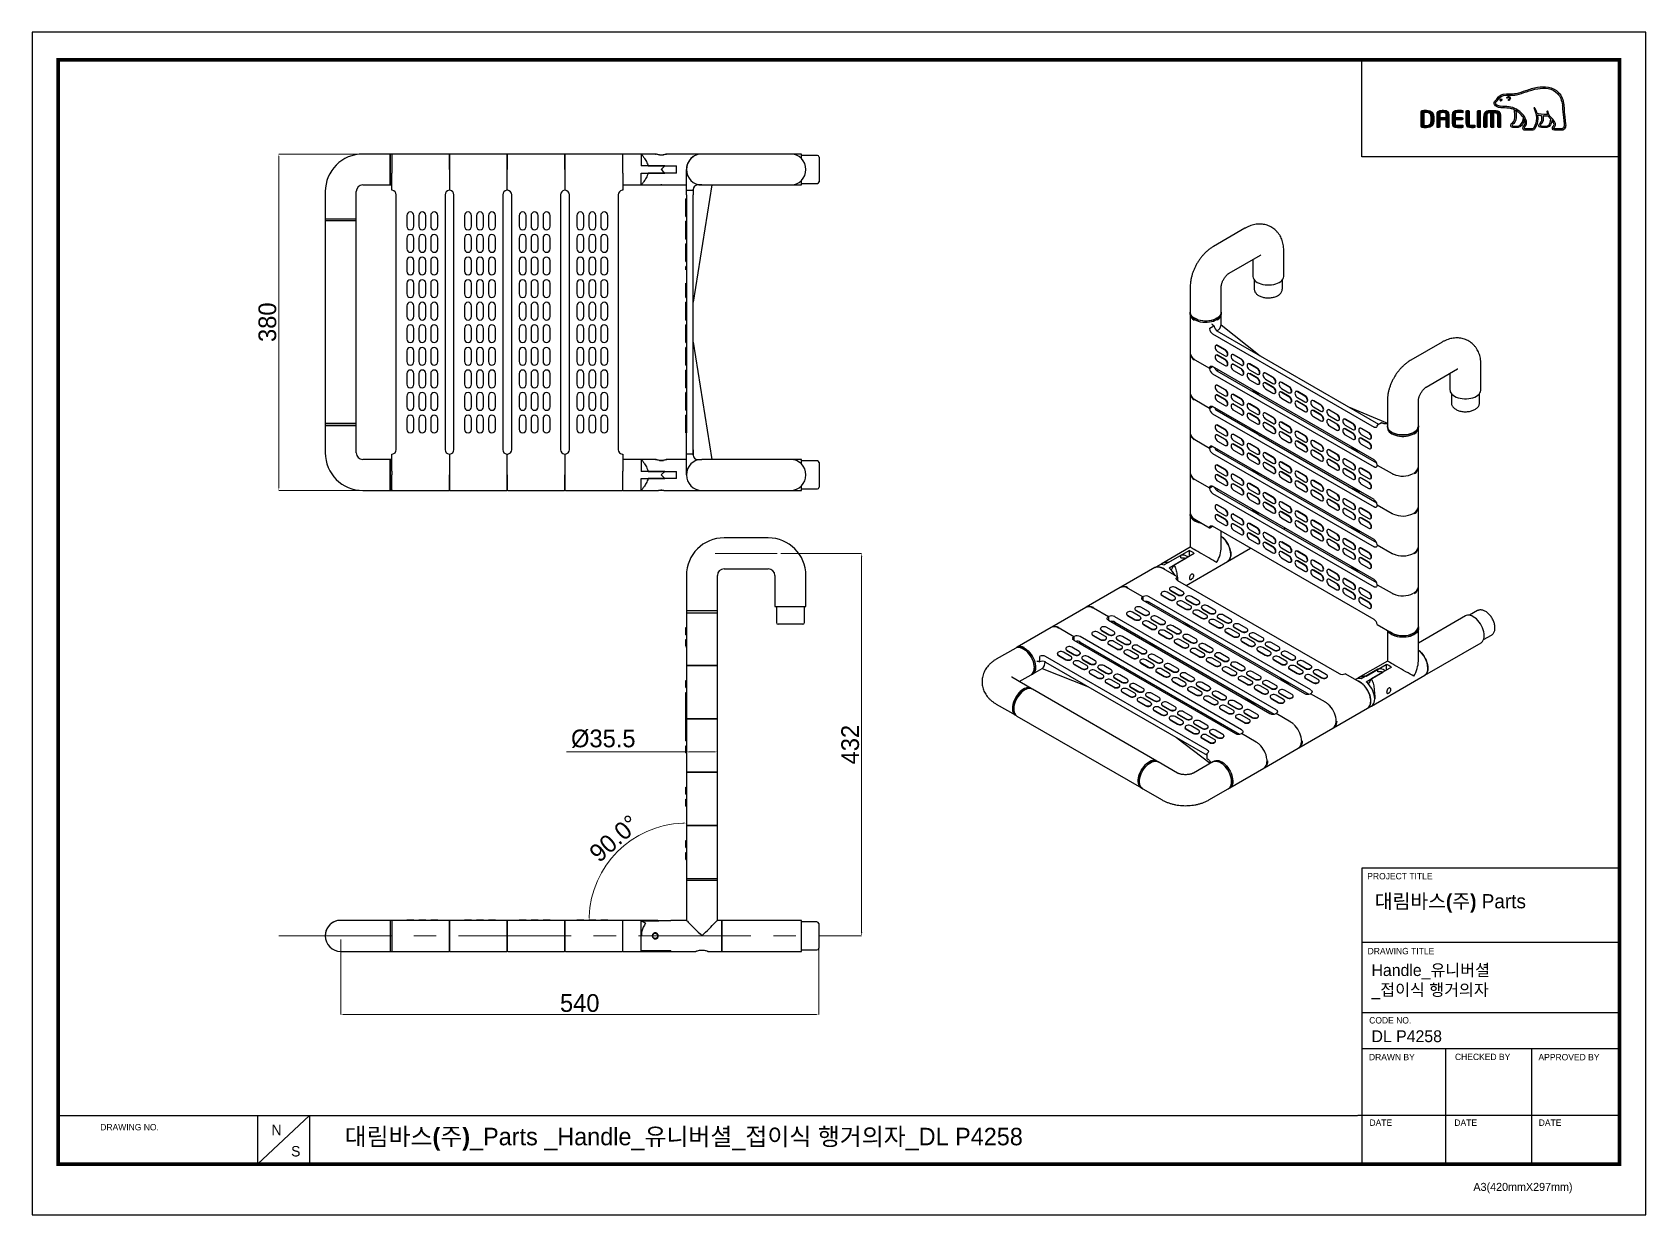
# Model space of a CAD drawing. Extents: x 0 to 1823, y 0 to 1336.
import ezdxf

# ---------------------------------------------------------------- set-up
doc = ezdxf.new("R2010")
doc.units = 0
doc.header["$LTSCALE"] = 10
doc.header["$MEASUREMENT"] = 0
doc.header["$PDMODE"] = 3
doc.header["$PDSIZE"] = -10
doc.linetypes.add('CENTERX2', pattern=[20.32, 12.7, -2.54, 2.54, -2.54])
doc.layers.get('0').update_dxf_attribs({"linetype": 'CONTINUOUS'})
doc.layers.get('DEFPOINTS').update_dxf_attribs({"linetype": 'CONTINUOUS'})
doc.layers.add('10', color=7, linetype='CONTINUOUS')
doc.layers.add('레이어 1', color=7, linetype='CONTINUOUS')
doc.styles.add('Daelim Dimension', font='')
doc.styles.get('Daelim Dimension').set_extended_font_data('나눔고딕')
doc.dimstyles.new('DEFAULT', dxfattribs={"dimscale": 2, "dimtxt": 2, "dimasz": 2, "dimexe": 0, "dimexo": 2, "dimgap": 1, "dimtad": 1, "dimdec": 0, "dimzin": 9, "dimdsep": 46, "dimtxsty": 'Daelim Dimension', "dimcen": 0.5, "dimclrd": 5, "dimclre": 5, "dimclrt": 256, "dimadec": 1, "dimazin": 0, "dimtfac": 1, "dimtdec": 0, "dimtix": 1, "dimtmove": 0, "dimatfit": 3, "dimfxl": 1, "dimtolj": 1, "dimtzin": 1, "dimlwd": 9, "dimlwe": 9, "dimarcsym": 0})

msp = doc.modelspace()

# ---------------------------------------------------------------- texts
at = {"color": 5, "ltscale": 40, "style": 'Daelim Dimension'}
for s, height, p in [('PROJECT TITLE', 7.193, (1508.2, 378.8)), ('DRAWING TITLE', 7.193, (1508.6, 294.2)), ('CODE NO.', 7.19, (1510.4, 216)), ('DRAWN BY', 7.19, (1510.1, 174.5)), ('CHECKED BY', 7.19, (1607.3, 174.7)), ('APPROVED BY', 7.193, (1701.6, 174.4)), ('DRAWING NO.', 7.193, (76.8, 95.3)), ('DATE', 7.19, (1510.7, 100.4)), ('DATE', 7.19, (1606.6, 100.4)), ('DATE', 7.19, (1701.9, 100.4)), ('A3(420mmX297mm)', 9.079, (1628.1, 26.9))]:
    msp.add_text(s, height=height, dxfattribs=at).set_placement(p)
at = {"attachment_point": 1, "style": 'Daelim Dimension'}
for s, insert, char_height, width in [('{\\fPretendard Variable SemiBold|b0|i0|c129|p2;\\C7;대림바스(주)} Parts', (1516.7, 362.1), 16.024, 257.541), ('Handle_유니버셜\\P_접이식 행거의자', (1513, 283), 13.377, 311.6), ('DL P4258', (1513, 208.3), 13.38, 225.121), ('N', (270.3, 101.6), 11.8, 16.428), ('S', (292.4, 77.6), 11.8, 16.428)]:
    msp.add_mtext(s, dxfattribs=dict(at, insert=insert, char_height=char_height, width=width))
at = {"color": 2, "insert": (352.9, 98.2), "char_height": 19.779, "width": 1169.948, "attachment_point": 1, "style": 'Daelim Dimension'}
msp.add_mtext('{\\fPretendard Variable SemiBold|b0|i0|c129|p2;대림바스(주)}_Parts _Handle_유니버셜_접이식 행거의자_DL P4258', dxfattribs=at)

# ---------------------------------------------------------------- blocks, each defined once
blk = doc.blocks.new('*D1')
at = {"color": 5, "lineweight": 9, "transparency": 16777216}
for p, q in [((377.4, 1198.1), (278.6, 1198.1)), ((278.6, 1194.1), (278.6, 822.1)), ((377.4, 818.1), (278.6, 818.1))]:
    blk.add_line(p, q, dxfattribs=at)
at = {"color": 5, "transparency": 16777216}
for points in [[(277.9, 1194.1), (279.2, 1194.1), (278.6, 1198.1)], [(277.9, 822.1), (279.2, 822.1), (278.6, 818.1)]]:
    blk.add_solid(points, dxfattribs=at)
at = {"layer": 'DEFPOINTS', "color": 0, "transparency": 16777216}
for p in [(381.4, 1198.1), (278.6, 818.1), (381.4, 818.1)]:
    blk.add_point(p, dxfattribs=at)
at = {"color": 7, "transparency": 16777216, "insert": (265.7, 1008.1), "char_height": 20, "attachment_point": 5, "rotation": 90, "style": 'Daelim Dimension'}
blk.add_mtext('\\A1;380', dxfattribs=at)
blk = doc.blocks.new('*D2')
at = {"color": 5, "lineweight": 9, "transparency": 16777216}
for p, q in [((845.5, 747), (937, 747)), ((937, 319), (937, 743)), ((892.5, 315), (937, 315))]:
    blk.add_line(p, q, dxfattribs=at)
at = {"color": 5, "transparency": 16777216}
for points in [[(936.3, 743), (937.7, 743), (937, 747)], [(936.3, 319), (937.7, 319), (937, 315)]]:
    blk.add_solid(points, dxfattribs=at)
at = {"layer": 'DEFPOINTS', "color": 0, "transparency": 16777216}
for p in [(841.5, 747), (937, 747), (888.5, 315)]:
    blk.add_point(p, dxfattribs=at)
at = {"color": 7, "transparency": 16777216, "insert": (924.1, 531), "char_height": 20, "attachment_point": 5, "rotation": 90, "style": 'Daelim Dimension'}
blk.add_mtext('\\A1;432', dxfattribs=at)
blk = doc.blocks.new('*D3')
at = {"color": 5, "lineweight": 9, "transparency": 16777216}
for p, q in [((348.5, 311), (348.5, 226.1)), ((888.5, 311), (888.5, 226.1)), ((352.5, 226.1), (884.5, 226.1))]:
    blk.add_line(p, q, dxfattribs=at)
at = {"color": 5, "transparency": 16777216}
for points in [[(352.5, 226.8), (352.5, 225.4), (348.5, 226.1)], [(884.5, 226.8), (884.5, 225.4), (888.5, 226.1)]]:
    blk.add_solid(points, dxfattribs=at)
at = {"layer": 'DEFPOINTS', "color": 0, "transparency": 16777216}
for p in [(348.5, 315), (888.5, 315), (888.5, 226.1)]:
    blk.add_point(p, dxfattribs=at)
at = {"color": 7, "transparency": 16777216, "insert": (618.5, 239), "char_height": 20, "attachment_point": 5, "style": 'Daelim Dimension'}
blk.add_mtext('\\A1;540', dxfattribs=at)
blk = doc.blocks.new('*D4')
at = {"color": 5, "lineweight": 9, "transparency": 16777216}
blk.add_line((739, 443.2), (739, 442.4), dxfattribs=at)
blk.add_arc((739, 332.5), 109.9, 92.0852, 177.9148, dxfattribs=at)
at = {"color": 5, "transparency": 16777216}
for points in [[(735, 443), (735.1, 441.7), (739, 442.4)], [(629.9, 336.5), (628.5, 336.5), (629.1, 332.5)]]:
    blk.add_solid(points, dxfattribs=at)
at = {"layer": 'DEFPOINTS', "color": 0, "transparency": 16777216}
for p in [(739, 439.2), (643.8, 387.5), (739, 379.5), (602.3, 332.5), (666.5, 332.5)]:
    blk.add_point(p, dxfattribs=at)
at = {"color": 7, "transparency": 16777216, "insert": (657.5, 425), "char_height": 20, "attachment_point": 5, "rotation": 41.3814, "style": 'Daelim Dimension'}
blk.add_mtext('\\A1;90.0°', dxfattribs=at)
blk = doc.blocks.new('*D0')
at = {"color": 5, "lineweight": 9, "transparency": 16777216}
for p, q in [((739, 537.8), (739, 522.8)), ((774, 537.8), (774, 522.8)), ((739, 522.8), (603.6, 522.8)), ((770, 522.8), (743, 522.8))]:
    blk.add_line(p, q, dxfattribs=at)
at = {"color": 5, "transparency": 16777216}
for points in [[(743, 523.5), (743, 522.1), (739, 522.8)], [(770, 523.5), (770, 522.1), (774, 522.8)]]:
    blk.add_solid(points, dxfattribs=at)
at = {"layer": 'DEFPOINTS', "color": 0, "transparency": 16777216}
for p in [(739, 541.8), (774, 541.8), (774, 522.8)]:
    blk.add_point(p, dxfattribs=at)
at = {"color": 7, "transparency": 16777216, "insert": (645.1, 537.6), "char_height": 20, "attachment_point": 5, "style": 'Daelim Dimension'}
blk.add_mtext('\\A1;%%C35.5', dxfattribs=at)

# ---------------------------------------------------------------- dimensions: what is measured, and where the dimension line sits
for base, p1, p2, picture, middle in [((278.6, 818.1), (381.4, 1198.1), (381.4, 818.1), '*D1', (265.7, 1008.1)), ((937, 747), (888.5, 315), (841.5, 747), '*D2', (924.1, 531))]:
    dim = msp.add_linear_dim(base=base, p1=p1, p2=p2, angle=90, dimstyle='DEFAULT', override={"dimtxt": 10, "dimclrd": 5, "dimclre": 5, "dimclrt": 7})
    dim.commit()
    dim.dimension.update_dxf_attribs({"geometry": picture, "text_midpoint": middle})
dim = msp.add_linear_dim(base=(774, 522.8), p1=(739, 541.8), p2=(774, 541.8), text='%%C<>.5', dimstyle='DEFAULT', override={"dimtxt": 10, "dimclrd": 5, "dimclre": 5, "dimclrt": 7})
dim.commit()
dim.dimension.update_dxf_attribs({"geometry": '*D0', "text_midpoint": (645.1, 522.8), "dimtype": 128})
dim = msp.add_angular_dim_2l(base=(643.8, 387.5), line1=((739, 439.2), (739, 379.5)), line2=((666.5, 332.5), (602.3, 332.5)), dimstyle='DEFAULT', override={"dimtxt": 10, "dimclrd": 5, "dimclre": 5, "dimclrt": 7})
dim.commit()
dim.dimension.update_dxf_attribs({"geometry": '*D4', "text_midpoint": (666.4, 415), "dimtype": 130})
dim = msp.add_linear_dim(base=(888.5, 226.1), p1=(348.5, 315), p2=(888.5, 315), dimstyle='DEFAULT', override={"dimtxt": 10, "dimclrd": 5, "dimclre": 5, "dimclrt": 7})
dim.commit()
dim.dimension.update_dxf_attribs({"geometry": '*D3', "text_midpoint": (618.5, 239)})

# ---------------------------------------------------------------- hatches: boundary and pattern name
at = {"layer": '레이어 1'}
h = msp.add_hatch(color=5, dxfattribs=at)
h.dxf.hatch_style = 1
edge = h.paths.add_edge_path(flags=16)
edge.add_spline(control_points=[(1729.7, 1227.4), (1728.9, 1226.6), (1727.9, 1226.6), (1727.9, 1226.6), (1727.9, 1226.6), (1719.9, 1226.6), (1719.9, 1226.6), (1719.6, 1226.6), (1719.4, 1226.6), (1719.2, 1226.8), (1719.1, 1226.9), (1719, 1227.1), (1719, 1227.3), (1719, 1227.7), (1719.4, 1228.2), (1719.7, 1228.6), (1720, 1229), (1720.3, 1229.4), (1720.5, 1229.9), (1721, 1231.1), (1720.9, 1232.3), (1720.4, 1233.4), (1719.4, 1235.4), (1718, 1237), (1716.7, 1238.5), (1716.7, 1238.5), (1716.2, 1239), (1716.2, 1239), (1714.5, 1241), (1712.6, 1243), (1712.5, 1245.8), (1712.5, 1246.3), (1712.2, 1246.7), (1711.9, 1246.7), (1711.9, 1246.7), (1711.3, 1246.4), (1711.3, 1246.4), (1711.2, 1246.3), (1711.1, 1246), (1711.1, 1245.8), (1711.1, 1245.8), (1711.1, 1245.7), (1711.1, 1245.7), (1711.2, 1244.7), (1711.4, 1243.7), (1711.8, 1242.7), (1711.8, 1242.7), (1711.9, 1242.6), (1711.9, 1242.6), (1711.9, 1242.6), (1711.8, 1242.6), (1711.8, 1242.6), (1706.6, 1242.4), (1701.6, 1243.3), (1700.1, 1243.7), (1699.2, 1247.4), (1697.7, 1249.8), (1697.7, 1249.9), (1697.6, 1250.1), (1697.4, 1250.2), (1697.2, 1250.3), (1697.2, 1250.3), (1696.8, 1250.2), (1696.7, 1250.2), (1696.7, 1250.2), (1696.6, 1250.1), (1696.4, 1249.8), (1696.4, 1249.8), (1696.4, 1249.7), (1696.4, 1249.7), (1696.4, 1249.7), (1696.6, 1249.2), (1696.6, 1249.2), (1696.7, 1249), (1699.3, 1244.4), (1699.3, 1238.3), (1699.3, 1234.5), (1698.3, 1230.9), (1696.4, 1227.7), (1695.9, 1226.9), (1695.3, 1226.6), (1694.4, 1226.6), (1694.4, 1226.6), (1686.5, 1226.6), (1686.5, 1226.6), (1686.2, 1226.6), (1685.7, 1226.7), (1685.7, 1227.3), (1685.7, 1227.6), (1686, 1228.1), (1686.4, 1228.7), (1689.7, 1232.3), (1687.8, 1238), (1684.7, 1241.8), (1681.6, 1245.4), (1676.7, 1250), (1670.3, 1251.1), (1668, 1251.5), (1664.3, 1251.8), (1661.3, 1251.9), (1661.3, 1251.9), (1658.3, 1252.1), (1658.3, 1252.1), (1656.7, 1252.2), (1654.2, 1253.2), (1653.4, 1254.7), (1653.1, 1255.3), (1653.1, 1255.9), (1653.5, 1256.6), (1653.8, 1257.1), (1654.1, 1257.4), (1654.6, 1257.9), (1655.1, 1258.4), (1655.6, 1258.9), (1656, 1259.6), (1656, 1259.6), (1656.1, 1259.8), (1656.1, 1259.8), (1657.6, 1262.7), (1660.8, 1264.3), (1665.4, 1264.4), (1665.4, 1264.4), (1668.1, 1264.4), (1668.1, 1264.4), (1671, 1264.4), (1674.2, 1264.4), (1676.9, 1265), (1680.7, 1265.8), (1684.5, 1267.1), (1687.8, 1268.3), (1687.8, 1268.3), (1688, 1268.3), (1688, 1268.3), (1692.1, 1269.7), (1696.4, 1271.2), (1700.8, 1271.9), (1707.8, 1273.1), (1717.4, 1273), (1723.4, 1266.2), (1726.2, 1263.1), (1728, 1258.7), (1728.6, 1253.4), (1728.6, 1253.4), (1728.5, 1253.4), (1728.5, 1253.4), (1728.6, 1253.3), (1728.6, 1252.7), (1728.9, 1249.3), (1728.9, 1247.6), (1729, 1245.9), (1729.4, 1242.7), (1729.4, 1242.7), (1730.7, 1232.2), (1730.7, 1232.2), (1730.7, 1232.2), (1730.7, 1230.9), (1730.7, 1230.9), (1730.7, 1229.3), (1730.4, 1228.2), (1729.7, 1227.4)], knot_values=[0, 0, 0, 0, 1, 1, 1, 2, 2, 2, 3, 3, 3, 4, 4, 4, 5, 5, 5, 6, 6, 6, 7, 7, 7, 8, 8, 8, 9, 9, 9, 10, 10, 10, 11, 11, 11, 12, 12, 12, 13, 13, 13, 14, 14, 14, 15, 15, 15, 16, 16, 16, 17, 17, 17, 18, 18, 18, 19, 19, 19, 20, 20, 20, 21, 21, 21, 22, 22, 22, 23, 23, 23, 24, 24, 24, 25, 25, 25, 26, 26, 26, 27, 27, 27, 28, 28, 28, 29, 29, 29, 30, 30, 30, 31, 31, 31, 32, 32, 32, 33, 33, 33, 34, 34, 34, 35, 35, 35, 36, 36, 36, 37, 37, 37, 38, 38, 38, 39, 39, 39, 40, 40, 40, 41, 41, 41, 42, 42, 42, 43, 43, 43, 44, 44, 44, 45, 45, 45, 46, 46, 46, 47, 47, 47, 48, 48, 48, 49, 49, 49, 50, 50, 50, 51, 51, 51, 52, 52, 52, 53, 53, 53, 53], degree=3, periodic=0)
edge = h.paths.add_edge_path(flags=16)
edge.add_spline(control_points=[(1711.2, 1229.7), (1711.2, 1229.7), (1704.7, 1229.7), (1704.7, 1229.7), (1704.2, 1229.7), (1703.8, 1230.1), (1703.8, 1230.6), (1703.8, 1230.9), (1704.1, 1231.4), (1704.4, 1231.7), (1705.8, 1232.9), (1707.1, 1234.7), (1707.1, 1238), (1707.1, 1238), (1707, 1239.5), (1707, 1239.5), (1707, 1239.5), (1706.8, 1241), (1706.8, 1241), (1706.8, 1241), (1706.8, 1241.1), (1706.8, 1241.1), (1706.8, 1241.1), (1706.9, 1241.1), (1706.9, 1241.1), (1708.1, 1241), (1710.4, 1240.9), (1712.7, 1241), (1713.3, 1240.1), (1714.2, 1238.9), (1715.6, 1237.3), (1715.5, 1236.5), (1714.8, 1229.7), (1711.2, 1229.7)], knot_values=[0, 0, 0, 0, 1, 1, 1, 2, 2, 2, 3, 3, 3, 4, 4, 4, 5, 5, 5, 6, 6, 6, 7, 7, 7, 8, 8, 8, 9, 9, 9, 10, 10, 10, 11, 11, 11, 11], degree=3, periodic=0)
edge = h.paths.add_edge_path(flags=16)
edge.add_spline(control_points=[(1678.5, 1229.7), (1678.5, 1229.7), (1672.8, 1229.7), (1672.8, 1229.7), (1672.4, 1229.7), (1671.9, 1230.1), (1671.9, 1230.6), (1671.9, 1230.9), (1672.2, 1231.3), (1672.6, 1231.7), (1674.1, 1232.9), (1676.3, 1234.6), (1676.5, 1239.4), (1676.5, 1239.4), (1676.6, 1240.7), (1676.6, 1240.7), (1676.6, 1242.8), (1676.1, 1245.3), (1675.6, 1247.5), (1675.6, 1247.5), (1675.6, 1247.7), (1675.6, 1247.7), (1675.6, 1247.7), (1675.8, 1247.6), (1675.8, 1247.6), (1676.6, 1247), (1681.3, 1243.9), (1684.6, 1239.2), (1684.3, 1237), (1683.1, 1229.7), (1678.5, 1229.7)], knot_values=[0, 0, 0, 0, 1, 1, 1, 2, 2, 2, 3, 3, 3, 4, 4, 4, 5, 5, 5, 6, 6, 6, 7, 7, 7, 8, 8, 8, 9, 9, 9, 10, 10, 10, 10], degree=3, periodic=0)
edge = h.paths.add_edge_path()
edge.add_spline(control_points=[(1732.3, 1232.3), (1732.3, 1232.3), (1731.1, 1243), (1731.1, 1243), (1730.6, 1246.1), (1730.5, 1247.8), (1730.5, 1249.3), (1730.5, 1249.3), (1730.2, 1253.5), (1730.2, 1253.5), (1729.6, 1259.3), (1727.7, 1263.9), (1724.7, 1267.3), (1718.1, 1274.6), (1707.9, 1274.7), (1700.5, 1273.5), (1695.9, 1272.7), (1691.6, 1271.3), (1687.4, 1269.8), (1687.4, 1269.8), (1687.3, 1269.8), (1687.3, 1269.8), (1684, 1268.7), (1680.2, 1267.4), (1676.6, 1266.6), (1674.1, 1266.1), (1670.9, 1266), (1668.1, 1266), (1668.1, 1266), (1665.4, 1266), (1665.4, 1266), (1660.1, 1265.9), (1656.5, 1264), (1654.7, 1260.5), (1654.7, 1260.5), (1654.6, 1260.4), (1654.6, 1260.4), (1654.3, 1259.9), (1653.8, 1259.4), (1653.4, 1259), (1653, 1258.6), (1652.5, 1258.1), (1652.1, 1257.4), (1651.7, 1256.8), (1651.5, 1256.1), (1651.5, 1255.5), (1651.5, 1255), (1651.7, 1254.4), (1652, 1253.9), (1653.1, 1251.8), (1656.3, 1250.6), (1658.2, 1250.5), (1658.2, 1250.5), (1661, 1250.3), (1661.1, 1250.3), (1663.9, 1250.2), (1667.8, 1249.9), (1670, 1249.5), (1671.3, 1249.3), (1672.8, 1248.8), (1674.2, 1248.2), (1674.3, 1247.8), (1675, 1244.6), (1675, 1240.7), (1675, 1240.7), (1675, 1239.5), (1675, 1239.5), (1674.8, 1235.4), (1673, 1233.9), (1671.7, 1232.9), (1671.5, 1232.8), (1670.4, 1231.8), (1670.3, 1230.6), (1670.2, 1230), (1670.4, 1229.3), (1670.8, 1228.9), (1671.2, 1228.4), (1671.9, 1228.2), (1672.8, 1228.2), (1672.8, 1228.2), (1678.5, 1228.2), (1678.5, 1228.2), (1682.8, 1228.2), (1684.9, 1232.8), (1685.6, 1237.1), (1685.6, 1237.1), (1685.6, 1237.7), (1685.6, 1237.7), (1685.6, 1237.7), (1685.7, 1237.4), (1685.7, 1237.4), (1686.3, 1236.2), (1686.6, 1234.8), (1686.6, 1233.7), (1686.6, 1232.1), (1686.1, 1230.8), (1685.2, 1229.8), (1685, 1229.5), (1683.9, 1228.3), (1683.9, 1227.2), (1683.9, 1227.2), (1683.9, 1227), (1683.9, 1227), (1684, 1225.6), (1685.2, 1224.9), (1686.2, 1224.9), (1686.2, 1224.9), (1694.4, 1224.9), (1694.4, 1224.9), (1695.8, 1224.9), (1697, 1225.6), (1697.7, 1226.8), (1699.8, 1230.3), (1700.9, 1234), (1700.9, 1237.9), (1700.9, 1239.2), (1700.8, 1240.5), (1700.5, 1241.8), (1700.5, 1241.8), (1700.5, 1241.9), (1700.5, 1241.9), (1700.5, 1241.9), (1700.6, 1241.9), (1700.6, 1241.9), (1701.6, 1241.7), (1703.2, 1241.4), (1705.1, 1241.2), (1705.1, 1241.2), (1705.2, 1241.2), (1705.2, 1241.2), (1705.2, 1241.2), (1705.4, 1239.7), (1705.4, 1239.7), (1705.4, 1239.7), (1705.5, 1239.4), (1705.5, 1239.4), (1705.5, 1239.4), (1705.6, 1238.1), (1705.6, 1238.1), (1705.6, 1234.9), (1704.1, 1233.5), (1703.4, 1232.8), (1703.3, 1232.8), (1702.3, 1231.7), (1702.1, 1230.7), (1702.1, 1230.7), (1702.1, 1230.4), (1702.1, 1230.4), (1702.1, 1230.1), (1702.2, 1229.5), (1702.7, 1228.9), (1703.2, 1228.4), (1703.9, 1228.2), (1704.9, 1228.2), (1704.9, 1228.2), (1711.2, 1228.2), (1711.2, 1228.2), (1715.1, 1228.2), (1716.2, 1233.1), (1716.7, 1235.8), (1716.7, 1235.8), (1716.7, 1236.1), (1716.7, 1236.1), (1716.7, 1236.1), (1716.9, 1235.9), (1716.9, 1235.9), (1717.8, 1234.8), (1718.5, 1233.5), (1718.9, 1232.7), (1719.1, 1232.3), (1719.2, 1231.9), (1719.2, 1231.4), (1719.2, 1231.4), (1719.1, 1230.5), (1719.1, 1230.5), (1718.9, 1230), (1718.6, 1229.5), (1718.3, 1229.1), (1717.8, 1228.5), (1717.3, 1227.8), (1717.3, 1227), (1717.3, 1227), (1717.3, 1226.6), (1717.3, 1226.6), (1717.5, 1225.5), (1718.4, 1224.9), (1719.7, 1224.9), (1719.7, 1224.9), (1727.9, 1224.9), (1727.9, 1224.9), (1728.1, 1224.9), (1729.6, 1225), (1730.9, 1226.3), (1731.9, 1227.4), (1732.4, 1228.9), (1732.4, 1230.8), (1732.4, 1230.8), (1732.3, 1232.3), (1732.3, 1232.3)], knot_values=[0, 0, 0, 0, 1, 1, 1, 2, 2, 2, 3, 3, 3, 4, 4, 4, 5, 5, 5, 6, 6, 6, 7, 7, 7, 8, 8, 8, 9, 9, 9, 10, 10, 10, 11, 11, 11, 12, 12, 12, 13, 13, 13, 14, 14, 14, 15, 15, 15, 16, 16, 16, 17, 17, 17, 18, 18, 18, 19, 19, 19, 20, 20, 20, 21, 21, 21, 22, 22, 22, 23, 23, 23, 24, 24, 24, 25, 25, 25, 26, 26, 26, 27, 27, 27, 28, 28, 28, 29, 29, 29, 30, 30, 30, 31, 31, 31, 32, 32, 32, 33, 33, 33, 34, 34, 34, 35, 35, 35, 36, 36, 36, 37, 37, 37, 38, 38, 38, 39, 39, 39, 40, 40, 40, 41, 41, 41, 42, 42, 42, 43, 43, 43, 44, 44, 44, 45, 45, 45, 46, 46, 46, 47, 47, 47, 48, 48, 48, 49, 49, 49, 50, 50, 50, 51, 51, 51, 52, 52, 52, 53, 53, 53, 54, 54, 54, 55, 55, 55, 56, 56, 56, 57, 57, 57, 58, 58, 58, 59, 59, 59, 60, 60, 60, 61, 61, 61, 62, 62, 62, 63, 63, 63, 64, 64, 64, 65, 65, 65, 66, 66, 66, 66], degree=3, periodic=0)
edge = h.paths.add_edge_path(flags=0)
edge.add_spline(control_points=[(1658.1, 1259.8), (1658.1, 1259.8), (1659.2, 1260.3), (1660.7, 1259.8), (1660.7, 1259.8), (1660.9, 1259.7), (1660.7, 1259.4), (1659.9, 1258.4), (1659.2, 1258.2), (1659.2, 1258.2), (1659.2, 1258.2), (1658.7, 1258), (1658.4, 1258.4), (1657.9, 1259), (1657.8, 1259.4), (1657.8, 1259.4), (1657.8, 1259.4), (1657.8, 1259.7), (1658.1, 1259.8)], knot_values=[0, 0, 0, 0, 1, 1, 1, 2, 2, 2, 3, 3, 3, 4, 4, 4, 5, 5, 5, 6, 6, 6, 6], degree=3, periodic=0)
edge = h.paths.add_edge_path(flags=0)
edge.add_spline(control_points=[(1665.9, 1262), (1665.7, 1261.8), (1665.7, 1261.5), (1665.9, 1261.3), (1666.1, 1261.1), (1666.4, 1261.2), (1666.6, 1261.4), (1666.7, 1261.5), (1667.6, 1262.6), (1668.5, 1262), (1668.8, 1261.8), (1668.9, 1261.5), (1668.9, 1261.1), (1668.8, 1260.4), (1668.2, 1259.7), (1667.8, 1259.5), (1667.6, 1259.3), (1667.5, 1259), (1667.6, 1258.8), (1667.7, 1258.6), (1668, 1258.5), (1668.2, 1258.6), (1668.9, 1258.9), (1669.8, 1260.1), (1669.9, 1261.1), (1670, 1261.8), (1669.7, 1262.4), (1669.1, 1262.8), (1667.8, 1263.7), (1666.4, 1262.5), (1665.9, 1262)], knot_values=[0, 0, 0, 0, 1, 1, 1, 2, 2, 2, 3, 3, 3, 4, 4, 4, 5, 5, 5, 6, 6, 6, 7, 7, 7, 8, 8, 8, 9, 9, 9, 10, 10, 10, 10], degree=3, periodic=0)
edge = h.paths.add_edge_path(flags=0)
edge.add_spline(control_points=[(1665.7, 1261.1), (1665.7, 1261.1), (1665.7, 1261.1), (1665.7, 1261.1), (1665.7, 1261.1), (1665.7, 1261.1), (1665.7, 1261.1)], knot_values=[0, 0, 0, 0, 1, 1, 1, 2, 2, 2, 2], degree=3, periodic=0)
h = msp.add_hatch(color=5, dxfattribs=at)
h.dxf.hatch_style = 2
edge = h.paths.add_edge_path()
edge.add_spline(control_points=[(1658.1, 1259.8), (1658.1, 1259.8), (1659.2, 1260.3), (1660.7, 1259.8), (1660.7, 1259.8), (1660.9, 1259.7), (1660.7, 1259.4), (1659.9, 1258.4), (1659.2, 1258.2), (1659.2, 1258.2), (1659.2, 1258.2), (1658.7, 1258), (1658.4, 1258.4), (1657.9, 1259), (1657.8, 1259.4), (1657.8, 1259.4), (1657.8, 1259.4), (1657.8, 1259.7), (1658.1, 1259.8)], knot_values=[0, 0, 0, 0, 1, 1, 1, 2, 2, 2, 3, 3, 3, 4, 4, 4, 5, 5, 5, 6, 6, 6, 6], degree=3, periodic=0)
h = msp.add_hatch(color=5, dxfattribs=at)
h.dxf.hatch_style = 2
edge = h.paths.add_edge_path()
edge.add_spline(control_points=[(1665.9, 1262), (1665.7, 1261.8), (1665.7, 1261.5), (1665.9, 1261.3), (1666.1, 1261.1), (1666.4, 1261.2), (1666.6, 1261.4), (1666.7, 1261.5), (1667.6, 1262.6), (1668.5, 1262), (1668.8, 1261.8), (1668.9, 1261.5), (1668.9, 1261.1), (1668.8, 1260.4), (1668.2, 1259.7), (1667.8, 1259.5), (1667.6, 1259.3), (1667.5, 1259), (1667.6, 1258.8), (1667.7, 1258.6), (1668, 1258.5), (1668.2, 1258.6), (1668.9, 1258.9), (1669.8, 1260.1), (1669.9, 1261.1), (1670, 1261.8), (1669.7, 1262.4), (1669.1, 1262.8), (1667.8, 1263.7), (1666.4, 1262.5), (1665.9, 1262)], knot_values=[0, 0, 0, 0, 1, 1, 1, 2, 2, 2, 3, 3, 3, 4, 4, 4, 5, 5, 5, 6, 6, 6, 7, 7, 7, 8, 8, 8, 9, 9, 9, 10, 10, 10, 10], degree=3, periodic=0)
h = msp.add_hatch(color=5, dxfattribs=at)
h.dxf.hatch_style = 2
edge = h.paths.add_edge_path()
edge.add_spline(control_points=[(1580.4, 1235.9), (1580.4, 1232.2), (1578.7, 1230.4), (1575.2, 1230.4), (1575.2, 1230.4), (1572.8, 1230.5), (1572.2, 1230.5), (1572.2, 1230.5), (1572.2, 1244.7), (1572.2, 1244.7), (1573.4, 1244.8), (1575.2, 1244.9), (1575.2, 1244.9), (1578.8, 1244.9), (1580.4, 1243.2), (1580.4, 1239.3), (1580.4, 1239.3), (1580.4, 1235.9), (1580.4, 1235.9)], knot_values=[0, 0, 0, 0, 1, 1, 1, 2, 2, 2, 3, 3, 3, 4, 4, 4, 5, 5, 5, 6, 6, 6, 6], degree=3, periodic=0)
edge = h.paths.add_edge_path()
edge.add_spline(control_points=[(1575.2, 1247.5), (1573.2, 1247.5), (1570.7, 1247.4), (1569.9, 1247.3), (1569.4, 1247.2), (1569.1, 1246.8), (1569.1, 1246.3), (1569.1, 1246.3), (1569.1, 1229), (1569.1, 1229), (1569.1, 1228.4), (1569.4, 1228.1), (1569.9, 1228), (1570.7, 1227.9), (1573.2, 1227.7), (1575.2, 1227.7), (1580.6, 1227.7), (1583.5, 1230.6), (1583.5, 1235.9), (1583.5, 1235.9), (1583.5, 1239.3), (1583.5, 1239.3), (1583.5, 1244.7), (1580.6, 1247.5), (1575.2, 1247.5)], knot_values=[0, 0, 0, 0, 1, 1, 1, 2, 2, 2, 3, 3, 3, 4, 4, 4, 5, 5, 5, 6, 6, 6, 7, 7, 7, 8, 8, 8, 8], degree=3, periodic=0)
h = msp.add_hatch(color=5, dxfattribs=at)
h.dxf.hatch_style = 2
edge = h.paths.add_edge_path()
edge.add_spline(control_points=[(1597.4, 1239.4), (1597.4, 1239.4), (1590.1, 1239.4), (1590.1, 1239.4), (1590.1, 1239.6), (1590.1, 1242), (1590.1, 1242), (1590.1, 1244.4), (1590.8, 1244.8), (1593, 1244.8), (1593, 1244.8), (1594.5, 1244.8), (1594.5, 1244.8), (1596.7, 1244.8), (1597.4, 1244.4), (1597.4, 1242), (1597.4, 1242), (1597.4, 1239.6), (1597.4, 1239.4)], knot_values=[0, 0, 0, 0, 1, 1, 1, 2, 2, 2, 3, 3, 3, 4, 4, 4, 5, 5, 5, 6, 6, 6, 6], degree=3, periodic=0)
edge = h.paths.add_edge_path()
edge.add_spline(control_points=[(1594.5, 1247.5), (1594.5, 1247.5), (1593, 1247.5), (1593, 1247.5), (1588.9, 1247.5), (1587, 1245.8), (1587, 1242), (1587, 1242), (1587, 1228.8), (1587, 1228.8), (1587, 1228.3), (1587.4, 1227.9), (1587.8, 1227.9), (1587.8, 1227.9), (1589.3, 1227.9), (1589.3, 1227.9), (1589.8, 1227.9), (1590.1, 1228.4), (1590.1, 1228.8), (1590.1, 1228.8), (1590.1, 1236.4), (1590.1, 1236.6), (1590.1, 1236.6), (1597.4, 1236.6), (1597.4, 1236.6), (1597.4, 1236.4), (1597.4, 1228.8), (1597.4, 1228.8), (1597.4, 1228.3), (1597.8, 1227.9), (1598.2, 1227.9), (1598.2, 1227.9), (1599.7, 1227.9), (1599.7, 1227.9), (1600.2, 1227.9), (1600.5, 1228.4), (1600.5, 1228.8), (1600.5, 1228.8), (1600.5, 1242), (1600.5, 1242), (1600.5, 1245.8), (1598.6, 1247.5), (1594.5, 1247.5)], knot_values=[0, 0, 0, 0, 1, 1, 1, 2, 2, 2, 3, 3, 3, 4, 4, 4, 5, 5, 5, 6, 6, 6, 7, 7, 7, 8, 8, 8, 9, 9, 9, 10, 10, 10, 11, 11, 11, 12, 12, 12, 13, 13, 13, 14, 14, 14, 14], degree=3, periodic=0)
h = msp.add_hatch(color=5, dxfattribs=at)
h.dxf.hatch_style = 2
edge = h.paths.add_edge_path()
edge.add_spline(control_points=[(1604.4, 1242.5), (1604.4, 1242.5), (1604.4, 1232.8), (1604.4, 1232.8), (1604.4, 1229.4), (1606.3, 1227.7), (1610.3, 1227.7), (1612.1, 1227.7), (1614.5, 1227.8), (1615.5, 1227.9), (1615.4, 1227.9), (1615.9, 1227.9), (1615.9, 1227.9), (1615.9, 1227.9), (1616.1, 1227.9), (1616.1, 1227.9), (1616.1, 1227.9), (1616.1, 1230.5), (1616.1, 1230.5), (1616.1, 1230.5), (1610.4, 1230.5), (1610.4, 1230.5), (1607.5, 1230.5), (1607.5, 1231.3), (1607.5, 1232.8), (1607.5, 1232.8), (1607.5, 1236.4), (1607.5, 1236.7), (1607.8, 1236.7), (1615.2, 1236.7), (1615.2, 1236.7), (1615.6, 1236.7), (1616, 1237), (1616, 1237.5), (1616, 1237.5), (1616, 1238.5), (1616, 1238.5), (1616, 1239), (1615.6, 1239.3), (1615.2, 1239.3), (1615.2, 1239.3), (1607.8, 1239.3), (1607.5, 1239.3), (1607.5, 1239.6), (1607.5, 1242.5), (1607.5, 1242.5), (1607.5, 1244), (1607.5, 1244.8), (1610.4, 1244.8), (1610.4, 1244.8), (1616.1, 1244.7), (1616.1, 1244.7), (1616.1, 1244.7), (1616.1, 1247.3), (1616.1, 1247.3), (1616.1, 1247.3), (1615.5, 1247.4), (1615.5, 1247.4), (1614.3, 1247.5), (1611.8, 1247.5), (1610.3, 1247.5), (1606.3, 1247.5), (1604.4, 1245.9), (1604.4, 1242.5)], knot_values=[0, 0, 0, 0, 1, 1, 1, 2, 2, 2, 3, 3, 3, 4, 4, 4, 5, 5, 5, 6, 6, 6, 7, 7, 7, 8, 8, 8, 9, 9, 9, 10, 10, 10, 11, 11, 11, 12, 12, 12, 13, 13, 13, 14, 14, 14, 15, 15, 15, 16, 16, 16, 17, 17, 17, 18, 18, 18, 19, 19, 19, 20, 20, 20, 21, 21, 21, 21], degree=3, periodic=0)
h = msp.add_hatch(color=5, dxfattribs=at)
h.dxf.hatch_style = 2
edge = h.paths.add_edge_path()
edge.add_spline(control_points=[(1621, 1247.4), (1620.5, 1247.4), (1620.1, 1247), (1620.1, 1246.5), (1620.1, 1246.5), (1620.1, 1232.8), (1620.1, 1232.8), (1620.1, 1228.3), (1623.2, 1227.7), (1625.8, 1227.7), (1627.8, 1227.7), (1628.3, 1227.8), (1628.9, 1227.9), (1628.9, 1227.9), (1629.2, 1228), (1629.2, 1228), (1629.2, 1228), (1629.6, 1228), (1629.6, 1228), (1629.6, 1228), (1629.8, 1228), (1629.8, 1228), (1629.8, 1228), (1629.8, 1230.5), (1629.8, 1230.5), (1629.8, 1230.5), (1625.9, 1230.5), (1625.9, 1230.5), (1623.2, 1230.5), (1623.2, 1231.5), (1623.2, 1232.5), (1623.2, 1232.5), (1623.2, 1246.5), (1623.2, 1246.5), (1623.2, 1247), (1622.8, 1247.4), (1622.3, 1247.4), (1622.3, 1247.4), (1621, 1247.4), (1621, 1247.4)], knot_values=[0, 0, 0, 0, 1, 1, 1, 2, 2, 2, 3, 3, 3, 4, 4, 4, 5, 5, 5, 6, 6, 6, 7, 7, 7, 8, 8, 8, 9, 9, 9, 10, 10, 10, 11, 11, 11, 12, 12, 12, 13, 13, 13, 13], degree=3, periodic=0)
h = msp.add_hatch(color=5, dxfattribs=at)
h.dxf.hatch_style = 2
edge = h.paths.add_edge_path()
edge.add_spline(control_points=[(1633.6, 1247.4), (1633.1, 1247.4), (1632.8, 1246.9), (1632.8, 1246.5), (1632.8, 1246.5), (1632.8, 1228.8), (1632.8, 1228.8), (1632.8, 1228.3), (1633.1, 1227.9), (1633.6, 1227.9), (1633.6, 1227.9), (1635, 1227.9), (1635, 1227.9), (1635.6, 1227.9), (1635.9, 1228.4), (1635.9, 1228.8), (1635.9, 1228.8), (1635.9, 1246.5), (1635.9, 1246.5), (1635.9, 1247), (1635.5, 1247.4), (1635, 1247.4), (1635, 1247.4), (1633.6, 1247.4), (1633.6, 1247.4)], knot_values=[0, 0, 0, 0, 1, 1, 1, 2, 2, 2, 3, 3, 3, 4, 4, 4, 5, 5, 5, 6, 6, 6, 7, 7, 7, 8, 8, 8, 8], degree=3, periodic=0)
h = msp.add_hatch(color=5, dxfattribs=at)
h.dxf.hatch_style = 2
edge = h.paths.add_edge_path()
edge.add_spline(control_points=[(1640, 1239.7), (1640, 1239.7), (1640, 1228.8), (1640, 1228.8), (1640, 1228.3), (1640.4, 1227.9), (1640.8, 1227.9), (1640.8, 1227.9), (1642.3, 1227.9), (1642.3, 1227.9), (1642.8, 1227.9), (1643.1, 1228.4), (1643.1, 1228.8), (1643.1, 1228.8), (1643.1, 1239.4), (1643.1, 1239.4), (1643.1, 1244.1), (1643.9, 1244.6), (1647.9, 1244.6), (1647.9, 1244.3), (1647.9, 1228.8), (1647.9, 1228.8), (1647.9, 1228.3), (1648.2, 1227.9), (1648.7, 1227.9), (1648.7, 1227.9), (1650.1, 1227.9), (1650.1, 1227.9), (1650.7, 1227.9), (1651, 1228.4), (1651, 1228.8), (1651, 1228.8), (1651, 1244.3), (1651, 1244.6), (1652.8, 1244.6), (1654.1, 1244.4), (1654.8, 1243.7), (1655.6, 1243), (1655.7, 1241.6), (1655.7, 1239.4), (1655.7, 1239.4), (1655.7, 1228.8), (1655.7, 1228.8), (1655.7, 1228.3), (1656.1, 1227.9), (1656.6, 1227.9), (1656.6, 1227.9), (1658, 1227.9), (1658, 1227.9), (1658.5, 1227.9), (1658.9, 1228.4), (1658.9, 1228.8), (1658.9, 1228.8), (1658.9, 1239.7), (1658.9, 1239.7), (1658.9, 1246.3), (1656.5, 1247.4), (1649.4, 1247.4), (1642.4, 1247.4), (1640, 1246.3), (1640, 1239.7)], knot_values=[0, 0, 0, 0, 1, 1, 1, 2, 2, 2, 3, 3, 3, 4, 4, 4, 5, 5, 5, 6, 6, 6, 7, 7, 7, 8, 8, 8, 9, 9, 9, 10, 10, 10, 11, 11, 11, 12, 12, 12, 13, 13, 13, 14, 14, 14, 15, 15, 15, 16, 16, 16, 17, 17, 17, 18, 18, 18, 19, 19, 19, 20, 20, 20, 20], degree=3, periodic=0)

# ---------------------------------------------------------------- linework, layer by layer
at = {"color": 5, "ltscale": 0.5}
for p, q in [((1502, 1194.9), (1502, 1304.6)), ((1502, 391.5), (1502, 55.4))]:
    msp.add_line(p, q, dxfattribs=at)
at = {"color": 5}
for p, q in [((1678.3, 1228.2), (1678.3, 1228.2)), ((29.3, 111.9), (1497, 111.9))]:
    msp.add_line(p, q, dxfattribs=at)
at = {"color": 7, "linetype": 'Continuous', "lineweight": 25}
for p, q in [((404.2, 1198.1), (373.5, 1198.1)), ((406.2, 1198.1), (404.2, 1198.1)), ((404.2, 1198.1), (404.2, 1163.1)), ((404.2, 1180.6), (404.2, 1198.1)), ((406.2, 1198.1), (406.2, 1176.5)), ((470.9, 1198.1), (406.7, 1198.1)), ((471.4, 1197.6), (471.4, 1180.6)), ((471.4, 1180.6), (471.4, 1197.6)), ((536.1, 1198.1), (471.9, 1198.1)), ((536.6, 1180.6), (536.6, 1197.6)), ((536.6, 1197.6), (536.6, 1180.6)), ((601.3, 1198.1), (537.1, 1198.1)), ((601.8, 1197.6), (601.8, 1180.6)), ((601.8, 1180.6), (601.8, 1197.6)), ((666.5, 1198.1), (602.3, 1198.1)), ((688, 1198.1), (667, 1198.1)), ((667, 1176.5), (667, 1198.1)), ((704.4, 1198.1), (688, 1198.1)), ((688, 1198.1), (688, 1184.6)), ((708.5, 1197.1), (713.2, 1197.1)), ((756.5, 1198.1), (716.7, 1198.1)), ((781.5, 1198.1), (756.5, 1198.1)), ((831.5, 1198.1), (781.5, 1198.1)), ((856.5, 1198.1), (831.5, 1198.1)), ((869, 1198.1), (856.5, 1198.1)), ((869, 1192.9), (869, 1198.1)), ((887, 1196.5), (869, 1196.5)), ((889, 1194.5), (889, 1173.1)), ((404.2, 1163.1), (404.2, 1180.6)), ((406.2, 1157.1), (406.2, 1176.5)), ((471.4, 1180.6), (471.4, 1157.1)), ((536.6, 1157.1), (536.6, 1180.6)), ((601.8, 1180.6), (601.8, 1157.1)), ((667, 1176.5), (667, 1157.1)), ((714.5, 1184.6), (688, 1184.6)), ((688, 1163.1), (688, 1176.6)), ((688, 1176.6), (714.5, 1176.6)), ((695.8, 1184.6), (728, 1184.6)), ((728, 1176.6), (695.8, 1176.6)), ((728, 1176.6), (728, 1184.6)), ((739, 1157.1), (739, 1180.6)), ((869, 1163.1), (869, 1168.4)), ((889, 1173.1), (889, 1166.8)), ((331, 1155.6), (331, 1124.6)), ((366, 1124.6), (366, 1155.6)), ((373.5, 1163.1), (404.2, 1163.1)), ((404.2, 1163.1), (406.2, 1163.1)), ((411.2, 864.1), (411.2, 1152.1)), ((466.4, 1152.1), (466.4, 864.1)), ((476.4, 864.1), (476.4, 1152.1)), ((531.6, 1152.1), (531.6, 864.1)), ((541.6, 864.1), (541.6, 1152.1)), ((596.8, 1152.1), (596.8, 864.1)), ((606.8, 864.1), (606.8, 1152.1)), ((662, 1152.1), (662, 864.1)), ((667, 1163.1), (688, 1163.1)), ((688, 1163.1), (707.2, 1163.1)), ((710.5, 1163.4), (710.3, 1163.4)), ((711.1, 1163.4), (710.5, 1163.4)), ((713.9, 1163.1), (739, 1163.1)), ((739, 1152.1), (739, 1157.1)), ((739, 1152.1), (739, 883.1)), ((739.5, 1157.1), (746, 1157.1)), ((767.8, 1163.1), (746.5, 1030.6)), ((746.5, 1158.1), (746.5, 1157.1)), ((746.5, 1157.1), (746.5, 1152.1)), ((746.5, 859.1), (746.5, 1152.1)), ((756.5, 1163.1), (751.5, 1163.1)), ((756.5, 1163.1), (781.5, 1163.1)), ((781.5, 1163.1), (831.5, 1163.1)), ((831.5, 1163.1), (856.5, 1163.1)), ((856.5, 1163.1), (869, 1163.1)), ((869, 1164.8), (887, 1164.8)), ((739, 1147.6), (738.5, 1147.6)), ((738.5, 1143.6), (738.5, 1147.6)), ((738.5, 1131.6), (738.5, 1143.6)), ((738.5, 1127.6), (738.5, 1131.6)), ((331, 1124.6), (331, 1122.6)), ((366, 1124.6), (331, 1124.6)), ((348.5, 1124.6), (331, 1124.6)), ((331, 1122.6), (331, 893.6)), ((358.5, 1122.6), (331, 1122.6)), ((366, 1122.6), (331, 1122.6)), ((366, 1124.6), (348.5, 1124.6)), ((366, 1122.6), (358.5, 1122.6)), ((366, 1122.6), (366, 1124.6)), ((366, 893.6), (366, 1122.6)), ((423.1, 1128.6), (423.1, 1116.6)), ((431.1, 1116.6), (431.1, 1128.6)), ((436.6, 1128.6), (436.6, 1116.6)), ((444.6, 1116.6), (444.6, 1128.6)), ((450.1, 1128.6), (450.1, 1116.6)), ((458.1, 1116.6), (458.1, 1128.6)), ((488.3, 1128.6), (488.3, 1116.6)), ((496.3, 1116.6), (496.3, 1128.6)), ((501.8, 1128.6), (501.8, 1116.6)), ((509.8, 1116.6), (509.8, 1128.6)), ((515.3, 1128.6), (515.3, 1116.6)), ((523.3, 1116.6), (523.3, 1128.6)), ((550, 1128.6), (550, 1116.6)), ((558, 1116.6), (558, 1128.6)), ((563.5, 1128.6), (563.5, 1116.6)), ((571.5, 1116.6), (571.5, 1128.6)), ((577, 1128.6), (577, 1116.6)), ((585, 1116.6), (585, 1128.6)), ((615.2, 1128.6), (615.2, 1116.6)), ((623.2, 1116.6), (623.2, 1128.6)), ((628.7, 1128.6), (628.7, 1116.6)), ((636.7, 1116.6), (636.7, 1128.6)), ((642.2, 1128.6), (642.2, 1116.6)), ((650.2, 1116.6), (650.2, 1128.6)), ((738.5, 1127.6), (739, 1127.6)), ((739, 1122.1), (738.5, 1122.1)), ((738.5, 1118.1), (738.5, 1122.1)), ((738.5, 1106.1), (738.5, 1118.1)), ((1370, 1114.2), (1334.6, 1093.8)), ((423.1, 1103.1), (423.1, 1091.1)), ((431.1, 1091.1), (431.1, 1103.1)), ((436.6, 1103.1), (436.6, 1091.1)), ((444.6, 1091.1), (444.6, 1103.1)), ((450.1, 1103.1), (450.1, 1091.1)), ((458.1, 1091.1), (458.1, 1103.1)), ((488.3, 1103.1), (488.3, 1091.1)), ((496.3, 1091.1), (496.3, 1103.1)), ((501.8, 1103.1), (501.8, 1091.1)), ((509.8, 1091.1), (509.8, 1103.1)), ((515.3, 1103.1), (515.3, 1091.1)), ((523.3, 1091.1), (523.3, 1103.1)), ((550, 1103.1), (550, 1091.1)), ((558, 1091.1), (558, 1103.1)), ((563.5, 1103.1), (563.5, 1091.1)), ((571.5, 1091.1), (571.5, 1103.1)), ((577, 1103.1), (577, 1091.1)), ((585, 1091.1), (585, 1103.1)), ((615.2, 1103.1), (615.2, 1091.1)), ((623.2, 1091.1), (623.2, 1103.1)), ((628.7, 1103.1), (628.7, 1091.1)), ((636.7, 1091.1), (636.7, 1103.1)), ((642.2, 1103.1), (642.2, 1091.1)), ((650.2, 1091.1), (650.2, 1103.1)), ((738.5, 1102.1), (738.5, 1106.1)), ((738.5, 1102.1), (739, 1102.1)), ((739, 1096.6), (738.5, 1096.6)), ((738.5, 1092.6), (738.5, 1096.6)), ((423.1, 1077.6), (423.1, 1065.6)), ((431.1, 1065.6), (431.1, 1077.6)), ((436.6, 1077.6), (436.6, 1065.6)), ((444.6, 1065.6), (444.6, 1077.6)), ((450.1, 1077.6), (450.1, 1065.6)), ((458.1, 1065.6), (458.1, 1077.6)), ((488.3, 1077.6), (488.3, 1065.6)), ((496.3, 1065.6), (496.3, 1077.6)), ((501.8, 1077.6), (501.8, 1065.6)), ((509.8, 1065.6), (509.8, 1077.6)), ((515.3, 1077.6), (515.3, 1065.6)), ((523.3, 1065.6), (523.3, 1077.6)), ((550, 1077.6), (550, 1065.6)), ((558, 1065.6), (558, 1077.6)), ((563.5, 1077.6), (563.5, 1065.6)), ((571.5, 1065.6), (571.5, 1077.6)), ((577, 1077.6), (577, 1065.6)), ((585, 1065.6), (585, 1077.6)), ((615.2, 1077.6), (615.2, 1065.6)), ((623.2, 1065.6), (623.2, 1077.6)), ((628.7, 1077.6), (628.7, 1065.6)), ((636.7, 1065.6), (636.7, 1077.6)), ((642.2, 1077.6), (642.2, 1065.6)), ((650.2, 1065.6), (650.2, 1077.6)), ((738.5, 1080.6), (738.5, 1092.6)), ((738.5, 1076.6), (738.5, 1080.6)), ((738.5, 1076.6), (739, 1076.6)), ((1352.1, 1063.5), (1387.5, 1083.9)), ((1378.9, 1079), (1378.9, 1060.3)), ((1413.9, 1060.3), (1413.9, 1088.8)), ((739, 1071.1), (738.5, 1071.1)), ((738.5, 1067.1), (738.5, 1071.1)), ((423.1, 1052.1), (423.1, 1040.1)), ((431.1, 1040.1), (431.1, 1052.1)), ((436.6, 1052.1), (436.6, 1040.1)), ((444.6, 1040.1), (444.6, 1052.1)), ((450.1, 1052.1), (450.1, 1040.1)), ((458.1, 1040.1), (458.1, 1052.1)), ((488.3, 1052.1), (488.3, 1040.1)), ((496.3, 1040.1), (496.3, 1052.1)), ((501.8, 1052.1), (501.8, 1040.1)), ((509.8, 1040.1), (509.8, 1052.1)), ((515.3, 1052.1), (515.3, 1040.1)), ((523.3, 1040.1), (523.3, 1052.1)), ((550, 1052.1), (550, 1040.1)), ((558, 1040.1), (558, 1052.1)), ((563.5, 1052.1), (563.5, 1040.1)), ((571.5, 1040.1), (571.5, 1052.1)), ((577, 1052.1), (577, 1040.1)), ((585, 1040.1), (585, 1052.1)), ((615.2, 1052.1), (615.2, 1040.1)), ((623.2, 1040.1), (623.2, 1052.1)), ((628.7, 1052.1), (628.7, 1040.1)), ((636.7, 1040.1), (636.7, 1052.1)), ((642.2, 1052.1), (642.2, 1040.1)), ((650.2, 1040.1), (650.2, 1052.1)), ((738.5, 1040.1), (738.5, 1052.1)), ((738.5, 1036.1), (738.5, 1040.1)), ((1308.2, 1048), (1308.2, 1019.5)), ((1343.2, 1019.5), (1343.2, 1048)), ((1380.6, 1056), (1380.6, 1045.6)), ((1412.3, 1045.6), (1412.3, 1056)), ((1412.3, 1045.4), (1412.3, 1045.6)), ((423.1, 1026.6), (423.1, 1014.6)), ((431.1, 1014.6), (431.1, 1026.6)), ((436.6, 1026.6), (436.6, 1014.6)), ((444.6, 1014.6), (444.6, 1026.6)), ((450.1, 1026.6), (450.1, 1014.6)), ((458.1, 1014.6), (458.1, 1026.6)), ((488.3, 1026.6), (488.3, 1014.6)), ((496.3, 1014.6), (496.3, 1026.6)), ((501.8, 1026.6), (501.8, 1014.6)), ((509.8, 1014.6), (509.8, 1026.6)), ((515.3, 1026.6), (515.3, 1014.6)), ((523.3, 1014.6), (523.3, 1026.6)), ((550, 1026.6), (550, 1014.6)), ((558, 1014.6), (558, 1026.6)), ((563.5, 1026.6), (563.5, 1014.6)), ((571.5, 1014.6), (571.5, 1026.6)), ((577, 1026.6), (577, 1014.6)), ((585, 1014.6), (585, 1026.6)), ((615.2, 1026.6), (615.2, 1014.6)), ((623.2, 1014.6), (623.2, 1026.6)), ((628.7, 1026.6), (628.7, 1014.6)), ((636.7, 1014.6), (636.7, 1026.6)), ((642.2, 1026.6), (642.2, 1014.6)), ((650.2, 1014.6), (650.2, 1026.6)), ((738.5, 1036.1), (739, 1036.1)), ((739, 1030.6), (738.5, 1030.6)), ((738.5, 1026.6), (738.5, 1030.6)), ((738.5, 1014.6), (738.5, 1026.6)), ((738.5, 1010.6), (738.5, 1014.6)), ((738.5, 1010.6), (739, 1010.6)), ((739, 1005.1), (738.5, 1005.1)), ((738.5, 1001.1), (738.5, 1005.1)), ((1308.2, 1019.5), (1308.2, 1017.8)), ((1308.2, 1017.4), (1308.2, 973.2)), ((1330.3, 1001.3), (1334.9, 1003.9)), ((1335.1, 1004), (1334.4, 1004.4)), ((1343.2, 1017.8), (1343.2, 1019.5)), ((1343.2, 1005.2), (1343.2, 1017.4)), ((1343.2, 1005.2), (1387.3, 970)), ((423.1, 1001.1), (423.1, 989.1)), ((431.1, 989.1), (431.1, 1001.1)), ((436.6, 1001.1), (436.6, 989.1)), ((444.6, 989.1), (444.6, 1001.1)), ((450.1, 1001.1), (450.1, 989.1)), ((458.1, 989.1), (458.1, 1001.1)), ((488.3, 1001.1), (488.3, 989.1)), ((496.3, 989.1), (496.3, 1001.1)), ((501.8, 1001.1), (501.8, 989.1)), ((509.8, 989.1), (509.8, 1001.1)), ((515.3, 1001.1), (515.3, 989.1)), ((523.3, 989.1), (523.3, 1001.1)), ((550, 1001.1), (550, 989.1)), ((558, 989.1), (558, 1001.1)), ((563.5, 1001.1), (563.5, 989.1)), ((571.5, 989.1), (571.5, 1001.1)), ((577, 1001.1), (577, 989.1)), ((585, 989.1), (585, 1001.1)), ((615.2, 1001.1), (615.2, 989.1)), ((623.2, 989.1), (623.2, 1001.1)), ((628.7, 1001.1), (628.7, 989.1)), ((636.7, 989.1), (636.7, 1001.1)), ((642.2, 1001.1), (642.2, 989.1)), ((650.2, 989.1), (650.2, 1001.1)), ((738.5, 989.1), (738.5, 1001.1)), ((738.5, 985.1), (738.5, 989.1)), ((738.5, 985.1), (739, 985.1)), ((746.5, 985.6), (767.8, 853.1)), ((1333.5, 995), (1515.9, 889.6)), ((1521.2, 892.7), (1338.8, 998)), ((1592.7, 985.6), (1557.4, 965.2)), ((423.1, 975.6), (423.1, 963.6)), ((431.1, 963.6), (431.1, 975.6)), ((436.6, 975.6), (436.6, 963.6)), ((444.6, 963.6), (444.6, 975.6)), ((450.1, 975.6), (450.1, 963.6)), ((458.1, 963.6), (458.1, 975.6)), ((488.3, 975.6), (488.3, 963.6)), ((496.3, 963.6), (496.3, 975.6)), ((501.8, 975.6), (501.8, 963.6)), ((509.8, 963.6), (509.8, 975.6)), ((515.3, 975.6), (515.3, 963.6)), ((523.3, 963.6), (523.3, 975.6)), ((550, 975.6), (550, 963.6)), ((558, 963.6), (558, 975.6)), ((563.5, 975.6), (563.5, 963.6)), ((571.5, 963.6), (571.5, 975.6)), ((577, 975.6), (577, 963.6)), ((585, 963.6), (585, 975.6)), ((615.2, 975.6), (615.2, 963.6)), ((623.2, 963.6), (623.2, 975.6)), ((628.7, 975.6), (628.7, 963.6)), ((636.7, 963.6), (636.7, 975.6)), ((642.2, 975.6), (642.2, 963.6)), ((650.2, 963.6), (650.2, 975.6)), ((739, 979.6), (738.5, 979.6)), ((738.5, 975.6), (738.5, 979.6)), ((738.5, 963.6), (738.5, 975.6)), ((1308.2, 972.3), (1308.2, 928.1)), ((1312.7, 966.2), (1313.4, 965.8)), ((1337.5, 982), (1337.1, 981.8)), ((1337.5, 971), (1337.1, 970.8)), ((1347.6, 976.7), (1339.1, 981.6)), ((1339.1, 975.1), (1347.6, 970.2)), ((1347.6, 965.7), (1339.1, 970.6)), ((1348, 976.9), (1339.5, 981.8)), ((1348, 965.9), (1339.5, 970.8)), ((1349.6, 970), (1350, 970.2)), ((1355.5, 971.6), (1355.2, 971.4)), ((1365.7, 966.3), (1357.2, 971.2)), ((1366, 966.5), (1357.5, 971.4)), ((423.1, 950.1), (423.1, 938.1)), ((431.1, 938.1), (431.1, 950.1)), ((436.6, 950.1), (436.6, 938.1)), ((444.6, 938.1), (444.6, 950.1)), ((450.1, 950.1), (450.1, 938.1)), ((458.1, 938.1), (458.1, 950.1)), ((488.3, 950.1), (488.3, 938.1)), ((496.3, 938.1), (496.3, 950.1)), ((501.8, 950.1), (501.8, 938.1)), ((509.8, 938.1), (509.8, 950.1)), ((515.3, 950.1), (515.3, 938.1)), ((523.3, 938.1), (523.3, 950.1)), ((550, 950.1), (550, 938.1)), ((558, 938.1), (558, 950.1)), ((563.5, 950.1), (563.5, 938.1)), ((571.5, 938.1), (571.5, 950.1)), ((577, 950.1), (577, 938.1)), ((585, 938.1), (585, 950.1)), ((615.2, 950.1), (615.2, 938.1)), ((623.2, 938.1), (623.2, 950.1)), ((628.7, 950.1), (628.7, 938.1)), ((636.7, 938.1), (636.7, 950.1)), ((642.2, 950.1), (642.2, 938.1)), ((650.2, 938.1), (650.2, 950.1)), ((738.5, 959.6), (738.5, 963.6)), ((738.5, 959.6), (739, 959.6)), ((739, 954.1), (738.5, 954.1)), ((738.5, 950.1), (738.5, 954.1)), ((738.5, 938.1), (738.5, 950.1)), ((1313.4, 965.8), (1330, 956.2)), ((1330.3, 956.2), (1333.5, 958)), ((1515.9, 852.7), (1333.5, 958)), ((1333.5, 949.9), (1515.9, 844.6)), ((1519, 848.9), (1338.8, 952.9)), ((1339.1, 964.1), (1347.6, 959.2)), ((1349.6, 959), (1350, 959.2)), ((1355.5, 960.6), (1355.2, 960.4)), ((1357.2, 964.7), (1365.7, 959.8)), ((1365.7, 955.3), (1357.2, 960.2)), ((1357.2, 953.6), (1365.7, 948.7)), ((1366, 955.5), (1357.5, 960.4)), ((1367.7, 959.6), (1368, 959.8)), ((1367.7, 948.5), (1368, 948.8)), ((1373.6, 961.2), (1373.2, 961)), ((1373.6, 950.2), (1373.2, 950)), ((1383.7, 955.9), (1375.2, 960.8)), ((1375.2, 954.3), (1383.7, 949.4)), ((1383.7, 944.9), (1375.2, 949.8)), ((1384, 956.1), (1375.6, 961)), ((1384, 945.1), (1375.6, 950)), ((1385.7, 949.2), (1386, 949.4)), ((1391.6, 950.8), (1391.2, 950.6)), ((1401.7, 945.5), (1393.2, 950.4)), ((1402.1, 945.7), (1393.6, 950.6)), ((1574.9, 934.9), (1610.2, 955.3)), ((1601.6, 950.4), (1601.6, 931.7)), ((1636.6, 931.7), (1636.6, 960.3)), ((738.5, 934.1), (738.5, 938.1)), ((738.5, 934.1), (739, 934.1)), ((1337.5, 936.9), (1337.1, 936.7)), ((1347.6, 931.6), (1339.1, 936.5)), ((1339.1, 930), (1347.6, 925.1)), ((1348, 931.8), (1339.5, 936.7)), ((1375.2, 943.2), (1383.7, 938.3)), ((1378, 932.3), (1387.3, 925)), ((1385.7, 938.1), (1386, 938.3)), ((1391.6, 939.8), (1391.2, 939.6)), ((1393.2, 943.8), (1401.7, 938.9)), ((1401.7, 934.5), (1393.2, 939.4)), ((1393.2, 932.8), (1401.7, 927.9)), ((1402.1, 934.7), (1393.6, 939.6)), ((1403.7, 938.8), (1404.1, 939)), ((1409.6, 940.4), (1409.3, 940.2)), ((1419.7, 935.1), (1411.3, 940)), ((1411.3, 933.4), (1419.7, 928.5)), ((1420.1, 935.3), (1411.6, 940.2)), ((1427.6, 930), (1427.3, 929.8)), ((1438.1, 924.9), (1429.6, 929.8)), ((423.1, 924.6), (423.1, 912.6)), ((431.1, 912.6), (431.1, 924.6)), ((436.6, 924.6), (436.6, 912.6)), ((444.6, 912.6), (444.6, 924.6)), ((450.1, 924.6), (450.1, 912.6)), ((458.1, 912.6), (458.1, 924.6)), ((488.3, 924.6), (488.3, 912.6)), ((496.3, 912.6), (496.3, 924.6)), ((501.8, 924.6), (501.8, 912.6)), ((509.8, 912.6), (509.8, 924.6)), ((515.3, 924.6), (515.3, 912.6)), ((523.3, 912.6), (523.3, 924.6)), ((550, 924.6), (550, 912.6)), ((558, 912.6), (558, 924.6)), ((563.5, 924.6), (563.5, 912.6)), ((571.5, 912.6), (571.5, 924.6)), ((577, 924.6), (577, 912.6)), ((585, 912.6), (585, 924.6)), ((615.2, 924.6), (615.2, 912.6)), ((623.2, 912.6), (623.2, 924.6)), ((628.7, 924.6), (628.7, 912.6)), ((636.7, 912.6), (636.7, 924.6)), ((642.2, 924.6), (642.2, 912.6)), ((650.2, 912.6), (650.2, 924.6)), ((739, 928.6), (738.5, 928.6)), ((738.5, 924.6), (738.5, 928.6)), ((738.5, 912.6), (738.5, 924.6)), ((738.5, 908.6), (738.5, 912.6)), ((1308.2, 927.3), (1308.2, 883)), ((1312.7, 921.2), (1313.4, 920.7)), ((1313.4, 920.7), (1330, 911.1)), ((1330.3, 911.1), (1333.5, 913)), ((1515.9, 807.7), (1333.5, 913)), ((1337.5, 925.9), (1337.1, 925.7)), ((1347.6, 920.6), (1339.1, 925.5)), ((1339.1, 919), (1347.6, 914.1)), ((1348, 920.8), (1339.5, 925.7)), ((1349.6, 924.9), (1350, 925.1)), ((1349.6, 913.9), (1350, 914.1)), ((1355.5, 926.5), (1355.2, 926.3)), ((1355.5, 915.5), (1355.2, 915.3)), ((1365.7, 921.2), (1357.2, 926.1)), ((1357.2, 919.6), (1365.7, 914.7)), ((1365.7, 910.2), (1357.2, 915.1)), ((1366, 921.4), (1357.5, 926.3)), ((1366, 910.4), (1357.5, 915.3)), ((1367.7, 914.5), (1368, 914.7)), ((1373.6, 916.1), (1373.2, 915.9)), ((1383.7, 910.8), (1375.2, 915.7)), ((1384, 911), (1375.6, 915.9)), ((1403.7, 927.7), (1404.1, 927.9)), ((1409.6, 929.3), (1409.3, 929.1)), ((1419.7, 924), (1411.3, 928.9)), ((1411.3, 922.4), (1419.7, 917.5)), ((1420.1, 924.3), (1411.6, 929.2)), ((1421.7, 928.3), (1422.1, 928.5)), ((1421.7, 917.3), (1422.1, 917.5)), ((1427.6, 918.9), (1427.3, 918.7)), ((1437.8, 924.7), (1429.3, 929.6)), ((1429.3, 923), (1437.8, 918.1)), ((1437.8, 913.6), (1429.3, 918.5)), ((1429.3, 912), (1437.8, 907.1)), ((1438.1, 913.8), (1429.6, 918.7)), ((1439.8, 917.9), (1440.1, 918.1)), ((1445.7, 919.6), (1445.3, 919.4)), ((1455.8, 914.3), (1447.3, 919.2)), ((1447.3, 912.6), (1455.8, 907.7)), ((1456.2, 914.5), (1447.7, 919.4)), ((1487, 912.4), (1530.9, 894.1)), ((1530.9, 919.4), (1530.9, 890.9)), ((1565.9, 890.9), (1565.9, 919.4)), ((1603.3, 927.4), (1603.3, 917)), ((1635, 917), (1635, 927.4)), ((1635, 916.9), (1635, 917)), ((331, 893.6), (331, 891.6)), ((358.5, 893.6), (331, 893.6)), ((331, 893.6), (342.6, 893.6)), ((342.6, 893.6), (366, 893.6)), ((366, 893.6), (358.5, 893.6)), ((366, 891.6), (366, 893.6)), ((423.1, 899.1), (423.1, 887.1)), ((431.1, 887.1), (431.1, 899.1)), ((436.6, 899.1), (436.6, 887.1)), ((444.6, 887.1), (444.6, 899.1)), ((450.1, 899.1), (450.1, 887.1)), ((458.1, 887.1), (458.1, 899.1)), ((488.3, 899.1), (488.3, 887.1)), ((496.3, 887.1), (496.3, 899.1)), ((501.8, 899.1), (501.8, 887.1)), ((509.8, 887.1), (509.8, 899.1)), ((515.3, 899.1), (515.3, 887.1)), ((523.3, 887.1), (523.3, 899.1)), ((550, 899.1), (550, 887.1)), ((558, 887.1), (558, 899.1)), ((563.5, 899.1), (563.5, 887.1)), ((571.5, 887.1), (571.5, 899.1)), ((577, 899.1), (577, 887.1)), ((585, 887.1), (585, 899.1)), ((615.2, 899.1), (615.2, 887.1)), ((623.2, 887.1), (623.2, 899.1)), ((628.7, 899.1), (628.7, 887.1)), ((636.7, 887.1), (636.7, 899.1)), ((642.2, 899.1), (642.2, 887.1)), ((650.2, 887.1), (650.2, 899.1)), ((738.5, 908.6), (739, 908.6)), ((739, 903.1), (738.5, 903.1)), ((738.5, 899.1), (738.5, 903.1)), ((738.5, 887.1), (738.5, 899.1)), ((1333.5, 904.8), (1515.9, 799.5)), ((1519, 803.8), (1338.8, 907.9)), ((1357.2, 908.6), (1365.7, 903.7)), ((1367.7, 903.5), (1368, 903.7)), ((1373.6, 905.1), (1373.2, 904.9)), ((1375.2, 909.2), (1383.7, 904.3)), ((1383.7, 899.8), (1375.2, 904.7)), ((1375.2, 898.2), (1383.7, 893.3)), ((1384, 900), (1375.6, 904.9)), ((1385.7, 904.1), (1386, 904.3)), ((1385.7, 893.1), (1386, 893.3)), ((1391.6, 905.7), (1391.2, 905.5)), ((1391.6, 894.7), (1391.2, 894.5)), ((1401.7, 900.4), (1393.2, 905.3)), ((1393.2, 898.8), (1401.7, 893.9)), ((1401.7, 889.4), (1393.2, 894.3)), ((1402.1, 900.6), (1393.6, 905.5)), ((1402.1, 889.6), (1393.6, 894.5)), ((1403.7, 893.7), (1404.1, 893.9)), ((1409.6, 895.3), (1409.3, 895.1)), ((1419.7, 890), (1411.3, 894.9)), ((1420.1, 890.2), (1411.6, 895.1)), ((1439.8, 906.9), (1440.1, 907.1)), ((1445.7, 908.5), (1445.3, 908.3)), ((1455.8, 903.2), (1447.3, 908.1)), ((1447.3, 901.6), (1455.8, 896.7)), ((1456.2, 903.4), (1447.7, 908.3)), ((1457.8, 907.5), (1458.2, 907.7)), ((1457.8, 896.5), (1458.2, 896.7)), ((1463.7, 909.1), (1463.4, 908.9)), ((1463.7, 898.1), (1463.4, 897.9)), ((1473.8, 903.8), (1465.4, 908.7)), ((1465.4, 902.2), (1473.8, 897.3)), ((1473.8, 892.8), (1465.4, 897.7)), ((1474.2, 904), (1465.7, 908.9)), ((1474.2, 893), (1465.7, 897.9)), ((1475.8, 897.1), (1476.2, 897.3)), ((1481.7, 898.7), (1481.4, 898.5)), ((1491.9, 893.4), (1483.4, 898.3)), ((1492.2, 893.6), (1483.7, 898.5)), ((1524.4, 894.5), (1519.8, 891.9)), ((1525.4, 894.2), (1524.6, 894.6)), ((331, 891.6), (331, 860.6)), ((331, 891.6), (342.6, 891.6)), ((331, 891.6), (366, 891.6)), ((342.6, 891.6), (366, 891.6)), ((366, 860.6), (366, 891.6)), ((738.5, 883.1), (738.5, 887.1)), ((738.5, 883.1), (739, 883.1)), ((739, 853.1), (739, 883.1)), ((1308.2, 882.2), (1308.2, 837.9)), ((1312.7, 876.1), (1313.4, 875.6)), ((1313.4, 875.6), (1330, 866)), ((1337.5, 891.9), (1337.1, 891.7)), ((1337.5, 880.8), (1337.1, 880.6)), ((1347.6, 886.6), (1339.1, 891.5)), ((1339.1, 884.9), (1347.6, 880)), ((1347.6, 875.5), (1339.1, 880.4)), ((1348, 886.8), (1339.5, 891.7)), ((1348, 875.7), (1339.5, 880.6)), ((1349.6, 879.8), (1350, 880)), ((1355.5, 881.5), (1355.2, 881.3)), ((1365.7, 876.2), (1357.2, 881.1)), ((1366, 876.4), (1357.5, 881.3)), ((1378, 887.3), (1387.3, 879.9)), ((1393.2, 887.8), (1401.7, 882.9)), ((1403.7, 882.7), (1404.1, 882.9)), ((1409.6, 884.3), (1409.3, 884.1)), ((1411.3, 888.4), (1419.7, 883.5)), ((1419.7, 879), (1411.3, 883.9)), ((1411.3, 877.3), (1419.7, 872.4)), ((1420.1, 879.2), (1411.6, 884.1)), ((1421.7, 883.3), (1422.1, 883.5)), ((1427.6, 884.9), (1427.3, 884.7)), ((1437.8, 879.6), (1429.3, 884.5)), ((1429.3, 878), (1437.8, 873.1)), ((1438.1, 879.8), (1429.6, 884.7)), ((1465.4, 891.2), (1473.8, 886.3)), ((1475.8, 886.1), (1476.2, 886.3)), ((1481.7, 887.7), (1481.4, 887.5)), ((1483.4, 891.8), (1491.9, 886.9)), ((1491.9, 882.4), (1483.4, 887.3)), ((1483.4, 880.8), (1491.9, 875.9)), ((1492.2, 882.6), (1483.7, 887.5)), ((1493.9, 886.7), (1494.2, 886.9)), ((1493.9, 875.7), (1494.2, 875.9)), ((1499.8, 888.3), (1499.4, 888.1)), ((1499.8, 877.3), (1499.4, 877.1)), ((1509.9, 883), (1501.4, 887.9)), ((1501.4, 881.4), (1509.9, 876.5)), ((1509.9, 872), (1501.4, 876.9)), ((1510.3, 883.2), (1501.8, 888.1)), ((1510.3, 872.2), (1501.8, 877.1)), ((1511.9, 876.3), (1512.3, 876.5)), ((1530.9, 890.9), (1530.9, 889.2)), ((1565.9, 889.2), (1565.9, 890.9)), ((1565.9, 844.6), (1565.9, 888.8)), ((406.2, 839.8), (406.2, 859.1)), ((471.4, 859.1), (471.4, 835.6)), ((536.6, 835.6), (536.6, 859.1)), ((601.8, 859.1), (601.8, 835.6)), ((667, 859.1), (667, 839.8)), ((739, 835.6), (739, 859.1)), ((746, 859.1), (739.5, 859.1)), ((746.5, 864.1), (746.5, 859.1)), ((746.5, 859.1), (746.5, 858.1)), ((1330.3, 866.1), (1333.5, 867.9)), ((1515.9, 762.6), (1333.5, 867.9)), ((1333.5, 859.7), (1515.9, 754.4)), ((1519, 758.8), (1338.8, 862.8)), ((1339.1, 873.9), (1347.6, 869)), ((1349.6, 868.8), (1350, 869)), ((1355.5, 870.4), (1355.2, 870.2)), ((1357.2, 874.5), (1365.7, 869.6)), ((1365.7, 865.1), (1357.2, 870)), ((1357.2, 863.5), (1365.7, 858.6)), ((1366, 865.3), (1357.5, 870.2)), ((1367.7, 869.4), (1368, 869.6)), ((1367.7, 858.4), (1368, 858.6)), ((1373.6, 871), (1373.2, 870.8)), ((1373.6, 860), (1373.2, 859.8)), ((1383.7, 865.7), (1375.2, 870.6)), ((1375.2, 864.1), (1383.7, 859.2)), ((1383.7, 854.7), (1375.2, 859.6)), ((1384, 865.9), (1375.6, 870.8)), ((1384, 854.9), (1375.6, 859.8)), ((1385.7, 859), (1386, 859.2)), ((1391.6, 860.6), (1391.2, 860.4)), ((1401.7, 855.3), (1393.2, 860.2)), ((1402.1, 855.5), (1393.6, 860.4)), ((1421.7, 872.2), (1422.1, 872.4)), ((1427.6, 873.9), (1427.3, 873.7)), ((1437.8, 868.6), (1429.3, 873.5)), ((1429.3, 866.9), (1437.8, 862)), ((1438.1, 868.8), (1429.6, 873.7)), ((1439.8, 872.9), (1440.1, 873.1)), ((1439.8, 861.8), (1440.1, 862)), ((1445.7, 874.5), (1445.3, 874.3)), ((1445.7, 863.5), (1445.3, 863.3)), ((1455.8, 869.2), (1447.3, 874.1)), ((1447.3, 867.5), (1455.8, 862.6)), ((1455.8, 858.2), (1447.3, 863.1)), ((1456.2, 869.4), (1447.7, 874.3)), ((1456.2, 858.4), (1447.7, 863.3)), ((1457.8, 862.5), (1458.2, 862.7)), ((1463.7, 864.1), (1463.4, 863.9)), ((1473.8, 858.8), (1465.4, 863.7)), ((1465.4, 857.1), (1473.8, 852.2)), ((1474.2, 859), (1465.7, 863.9)), ((1487, 867.4), (1499.8, 862)), ((1501.4, 870.4), (1509.9, 865.5)), ((1511.9, 865.3), (1512.3, 865.5)), ((404.2, 853.1), (373.5, 853.1)), ((406.2, 853.1), (404.2, 853.1)), ((404.2, 853.1), (404.2, 835.6)), ((404.2, 818.1), (404.2, 853.1)), ((406.2, 839.8), (406.2, 835.6)), ((688, 853.1), (667, 853.1)), ((667, 818.1), (667, 839.8)), ((704.4, 853.1), (688, 853.1)), ((688, 853.1), (688, 839.6)), ((714.5, 839.6), (688, 839.6)), ((695.8, 839.6), (728, 839.6)), ((708.5, 852.1), (713.2, 852.1)), ((710.5, 835.6), (714.5, 839.6)), ((739, 853.1), (716.7, 853.1)), ((728, 831.6), (728, 839.6)), ((751.5, 853.1), (756.5, 853.1)), ((781.5, 853.1), (756.5, 853.1)), ((831.5, 853.1), (781.5, 853.1)), ((856.5, 853.1), (831.5, 853.1)), ((869, 853.1), (856.5, 853.1)), ((869, 848), (869, 853.1)), ((887, 851.5), (869, 851.5)), ((889, 849.5), (889, 821.8)), ((1337.5, 846.8), (1337.1, 846.6)), ((1347.6, 841.5), (1339.1, 846.4)), ((1339.1, 839.9), (1347.6, 835)), ((1348, 841.7), (1339.5, 846.6)), ((1375.2, 853.1), (1383.7, 848.2)), ((1378, 842.2), (1387.3, 834.8)), ((1385.7, 848), (1386, 848.2)), ((1391.6, 849.6), (1391.2, 849.4)), ((1393.2, 853.7), (1401.7, 848.8)), ((1401.7, 844.3), (1393.2, 849.2)), ((1393.2, 842.7), (1401.7, 837.8)), ((1402.1, 844.5), (1393.6, 849.4)), ((1403.7, 848.6), (1404.1, 848.8)), ((1409.6, 850.2), (1409.3, 850)), ((1409.6, 839.2), (1409.3, 839)), ((1419.7, 844.9), (1411.3, 849.8)), ((1411.3, 843.3), (1419.7, 838.4)), ((1419.7, 833.9), (1411.3, 838.8)), ((1420.1, 845.1), (1411.6, 850)), ((1420.1, 834.1), (1411.6, 839)), ((1427.6, 839.8), (1427.3, 839.6)), ((1437.8, 834.5), (1429.3, 839.4)), ((1438.1, 834.7), (1429.6, 839.6)), ((1447.3, 856.5), (1455.8, 851.6)), ((1457.8, 851.4), (1458.2, 851.6)), ((1463.7, 853), (1463.4, 852.8)), ((1473.8, 847.7), (1465.4, 852.6)), ((1465.4, 846.1), (1473.8, 841.2)), ((1474.2, 848), (1465.7, 852.9)), ((1475.8, 852), (1476.2, 852.2)), ((1475.8, 841), (1476.2, 841.2)), ((1481.7, 853.7), (1481.4, 853.5)), ((1481.7, 842.6), (1481.4, 842.4)), ((1491.9, 848.4), (1483.4, 853.3)), ((1483.4, 846.7), (1491.9, 841.8)), ((1491.9, 837.3), (1483.4, 842.2)), ((1492.2, 848.6), (1483.7, 853.5)), ((1492.2, 837.5), (1483.7, 842.4)), ((1493.9, 841.6), (1494.2, 841.8)), ((1499.8, 843.3), (1499.4, 843)), ((1509.9, 838), (1501.4, 842.9)), ((1510.3, 838.2), (1501.8, 843.1)), ((1519.5, 846.8), (1536.2, 837.2)), ((1565.9, 799.5), (1565.9, 843.8)), ((404.2, 835.6), (404.2, 818.1)), ((406.2, 818.6), (406.2, 835.6)), ((471.4, 835.6), (471.4, 818.6)), ((471.4, 818.6), (471.4, 835.6)), ((536.6, 818.6), (536.6, 835.6)), ((536.6, 835.6), (536.6, 818.6)), ((601.8, 835.6), (601.8, 818.6)), ((601.8, 818.6), (601.8, 835.6)), ((688, 818.1), (688, 831.6)), ((688, 831.6), (714.5, 831.6)), ((728, 831.6), (695.8, 831.6)), ((869, 818.1), (869, 823.3)), ((1308.2, 837.1), (1308.2, 792.9)), ((1312.7, 831), (1313.4, 830.6)), ((1313.4, 830.6), (1330, 821)), ((1330.3, 821), (1333.5, 822.8)), ((1515.9, 717.5), (1333.5, 822.8)), ((1337.5, 835.8), (1337.1, 835.6)), ((1347.6, 830.5), (1339.1, 835.4)), ((1339.1, 828.8), (1347.6, 823.9)), ((1348, 830.7), (1339.5, 835.6)), ((1349.6, 834.8), (1350, 835)), ((1349.6, 823.7), (1350, 823.9)), ((1355.5, 836.4), (1355.2, 836.2)), ((1355.5, 825.4), (1355.2, 825.2)), ((1365.7, 831.1), (1357.2, 836)), ((1357.2, 829.4), (1365.7, 824.5)), ((1365.7, 820.1), (1357.2, 825)), ((1366, 831.3), (1357.5, 836.2)), ((1366, 820.3), (1357.5, 825.2)), ((1367.7, 824.4), (1368, 824.6)), ((1373.6, 826), (1373.2, 825.8)), ((1383.7, 820.7), (1375.2, 825.6)), ((1384, 820.9), (1375.6, 825.8)), ((1403.7, 837.6), (1404.1, 837.8)), ((1411.3, 832.3), (1419.7, 827.4)), ((1421.7, 838.2), (1422.1, 838.4)), ((1421.7, 827.2), (1422.1, 827.4)), ((1427.6, 828.8), (1427.3, 828.6)), ((1429.3, 832.9), (1437.8, 828)), ((1437.8, 823.5), (1429.3, 828.4)), ((1429.3, 821.9), (1437.8, 817)), ((1438.1, 823.7), (1429.6, 828.6)), ((1439.8, 827.8), (1440.1, 828)), ((1445.7, 829.4), (1445.3, 829.2)), ((1455.8, 824.1), (1447.3, 829)), ((1447.3, 822.5), (1455.8, 817.6)), ((1456.2, 824.3), (1447.7, 829.2)), ((1483.4, 835.7), (1491.9, 830.8)), ((1487, 822.3), (1499.8, 817)), ((1493.9, 830.6), (1494.2, 830.8)), ((1499.8, 832.2), (1499.4, 832)), ((1501.4, 836.3), (1509.9, 831.4)), ((1509.9, 826.9), (1501.4, 831.8)), ((1501.4, 825.3), (1509.9, 820.4)), ((1510.3, 827.1), (1501.8, 832)), ((1511.9, 831.2), (1512.3, 831.4)), ((1511.9, 820.2), (1512.3, 820.4)), ((1560.7, 837.2), (1560.9, 837.3)), ((373.5, 818.1), (404.2, 818.1)), ((404.2, 818.1), (406.2, 818.1)), ((406.2, 818.6), (406.2, 818.1)), ((406.7, 818.1), (470.9, 818.1)), ((471.9, 818.1), (536.1, 818.1)), ((537.1, 818.1), (601.3, 818.1)), ((602.3, 818.1), (666.5, 818.1)), ((667, 818.1), (688, 818.1)), ((688, 818.1), (707.2, 818.1)), ((710.5, 818.4), (710.3, 818.4)), ((711.1, 818.4), (710.5, 818.4)), ((713.9, 818.1), (756.5, 818.1)), ((756.5, 818.1), (781.5, 818.1)), ((781.5, 818.1), (831.5, 818.1)), ((831.5, 818.1), (856.5, 818.1)), ((856.5, 818.1), (869, 818.1)), ((869, 819.8), (887, 819.8)), ((1333.5, 814.7), (1515.9, 709.3)), ((1519, 713.7), (1338.8, 817.7)), ((1357.2, 818.4), (1365.7, 813.5)), ((1367.7, 813.3), (1368, 813.5)), ((1373.6, 814.9), (1373.2, 814.7)), ((1375.2, 819), (1383.7, 814.1)), ((1383.7, 809.6), (1375.2, 814.5)), ((1375.2, 808), (1383.7, 803.1)), ((1384, 809.9), (1375.6, 814.8)), ((1385.7, 813.9), (1386, 814.1)), ((1385.7, 802.9), (1386, 803.1)), ((1391.6, 815.6), (1391.2, 815.4)), ((1391.6, 804.5), (1391.2, 804.3)), ((1401.7, 810.3), (1393.2, 815.2)), ((1393.2, 808.6), (1401.7, 803.7)), ((1401.7, 799.2), (1393.2, 804.1)), ((1402.1, 810.5), (1393.6, 815.4)), ((1402.1, 799.4), (1393.6, 804.3)), ((1403.7, 803.5), (1404.1, 803.7)), ((1409.6, 805.2), (1409.3, 804.9)), ((1419.7, 799.9), (1411.3, 804.8)), ((1420.1, 800.1), (1411.6, 805)), ((1439.8, 816.8), (1440.1, 817)), ((1445.7, 818.4), (1445.3, 818.2)), ((1455.8, 813.1), (1447.3, 818)), ((1447.3, 811.5), (1455.8, 806.6)), ((1456.2, 813.3), (1447.7, 818.2)), ((1457.8, 817.4), (1458.2, 817.6)), ((1457.8, 806.4), (1458.2, 806.6)), ((1463.7, 819), (1463.4, 818.8)), ((1463.7, 808), (1463.4, 807.8)), ((1473.8, 813.7), (1465.4, 818.6)), ((1465.4, 812.1), (1473.8, 807.2)), ((1473.8, 802.7), (1465.4, 807.6)), ((1474.2, 813.9), (1465.7, 818.8)), ((1474.2, 802.9), (1465.7, 807.8)), ((1475.8, 807), (1476.2, 807.2)), ((1481.7, 808.6), (1481.4, 808.4)), ((1491.9, 803.3), (1483.4, 808.2)), ((1492.2, 803.5), (1483.7, 808.4)), ((1308.2, 792.5), (1308.2, 790.8)), ((1308.2, 790.8), (1308.2, 754)), ((1312.7, 785.9), (1313.4, 785.5)), ((1313.4, 785.5), (1330, 775.9)), ((1313.9, 785), (1315.8, 784.1)), ((1337.5, 801.7), (1337.1, 801.5)), ((1337.5, 790.7), (1337.1, 790.5)), ((1347.6, 796.4), (1339.1, 801.3)), ((1339.1, 794.8), (1347.6, 789.9)), ((1347.6, 785.4), (1339.1, 790.3)), ((1348, 796.6), (1339.5, 801.5)), ((1348, 785.6), (1339.5, 790.5)), ((1349.6, 789.7), (1350, 789.9)), ((1355.5, 791.3), (1355.2, 791.1)), ((1365.7, 786), (1357.2, 790.9)), ((1357.2, 784.4), (1365.7, 779.5)), ((1366, 786.2), (1357.5, 791.1)), ((1378, 797.1), (1387.3, 789.7)), ((1380.5, 795.7), (1380.1, 795.5)), ((1393.2, 797.6), (1401.7, 792.7)), ((1403.7, 792.5), (1404.1, 792.7)), ((1409.6, 794.1), (1409.3, 793.9)), ((1411.3, 798.2), (1419.7, 793.3)), ((1419.7, 788.8), (1411.3, 793.7)), ((1411.3, 787.2), (1419.7, 782.3)), ((1420.1, 789), (1411.6, 793.9)), ((1421.7, 793.1), (1422.1, 793.3)), ((1427.6, 794.7), (1427.3, 794.5)), ((1437.8, 789.4), (1429.3, 794.3)), ((1429.3, 787.8), (1437.8, 782.9)), ((1438.1, 789.6), (1429.6, 794.5)), ((1445.7, 784.3), (1445.3, 784.1)), ((1455.8, 779), (1447.3, 783.9)), ((1456.2, 779.2), (1447.7, 784.1)), ((1465.4, 801), (1473.8, 796.1)), ((1475.8, 795.9), (1476.2, 796.1)), ((1481.7, 797.6), (1481.4, 797.4)), ((1483.4, 801.7), (1491.9, 796.8)), ((1491.9, 792.3), (1483.4, 797.2)), ((1483.4, 790.6), (1491.9, 785.7)), ((1492.2, 792.5), (1483.7, 797.4)), ((1493.9, 796.6), (1494.2, 796.8)), ((1493.9, 785.5), (1494.2, 785.7)), ((1499.8, 798.2), (1499.4, 798)), ((1499.8, 787.2), (1499.4, 787)), ((1509.9, 792.9), (1501.4, 797.8)), ((1501.4, 791.2), (1509.9, 786.3)), ((1509.9, 781.9), (1501.4, 786.8)), ((1510.3, 793.1), (1501.8, 798)), ((1510.3, 782.1), (1501.8, 787)), ((1511.9, 786.1), (1512.3, 786.4)), ((1519.5, 801.7), (1536.2, 792.1)), ((1560.7, 792.1), (1560.9, 792.3)), ((1565.9, 754.4), (1565.9, 798.7)), ((1330.3, 775.9), (1333.5, 777.8)), ((1515.9, 672.4), (1333.5, 777.8)), ((1339.1, 783.8), (1347.6, 778.9)), ((1343.2, 754), (1343.2, 772.1)), ((1349.6, 778.7), (1350, 778.9)), ((1355.5, 780.3), (1355.2, 780.1)), ((1365.7, 775), (1357.2, 779.9)), ((1357.2, 773.4), (1365.7, 768.5)), ((1366, 775.2), (1357.5, 780.1)), ((1367.7, 779.3), (1368, 779.5)), ((1367.7, 768.3), (1368, 768.5)), ((1373.6, 780.9), (1373.2, 780.7)), ((1373.6, 769.9), (1373.2, 769.7)), ((1383.7, 775.6), (1375.2, 780.5)), ((1375.2, 774), (1383.7, 769.1)), ((1383.7, 764.6), (1375.2, 769.5)), ((1384, 775.8), (1375.6, 780.7)), ((1384, 764.8), (1375.6, 769.7)), ((1385.7, 768.9), (1386, 769.1)), ((1391.6, 770.5), (1391.2, 770.3)), ((1401.7, 765.2), (1393.2, 770.1)), ((1402.1, 765.4), (1393.6, 770.3)), ((1413.7, 774.5), (1414, 774.6)), ((1421.7, 782.1), (1422.1, 782.3)), ((1427.6, 783.7), (1427.3, 783.5)), ((1437.8, 778.4), (1429.3, 783.3)), ((1429.3, 776.8), (1437.8, 771.9)), ((1438.1, 778.6), (1429.6, 783.5)), ((1439.8, 782.7), (1440.1, 782.9)), ((1439.8, 771.7), (1440.1, 771.9)), ((1445.7, 773.3), (1445.3, 773.1)), ((1447.3, 777.4), (1455.8, 772.5)), ((1455.8, 768), (1447.3, 772.9)), ((1447.3, 766.4), (1455.8, 761.5)), ((1456.2, 768.2), (1447.7, 773.1)), ((1457.8, 772.3), (1458.2, 772.5)), ((1463.7, 773.9), (1463.4, 773.7)), ((1473.8, 768.6), (1465.4, 773.5)), ((1465.4, 767), (1473.8, 762.1)), ((1474.2, 768.8), (1465.7, 773.7)), ((1487, 777.2), (1499.8, 771.9)), ((1501.4, 780.2), (1509.9, 775.3)), ((1511.9, 775.1), (1512.3, 775.3)), ((831.5, 764.5), (781.5, 764.5)), ((1308.2, 754), (1275.4, 735)), ((1284.2, 737.1), (1307, 750.2)), ((1307, 750.2), (1307, 743.7)), ((1350.4, 737.9), (1376.4, 753)), ((1375.2, 762.9), (1383.7, 758)), ((1385.7, 757.8), (1386, 758)), ((1391.6, 759.5), (1391.2, 759.3)), ((1393.2, 763.6), (1401.7, 758.7)), ((1401.7, 754.2), (1393.2, 759.1)), ((1393.2, 752.5), (1401.7, 747.6)), ((1402.1, 754.4), (1393.6, 759.3)), ((1403.7, 758.5), (1404.1, 758.7)), ((1403.7, 747.4), (1404.1, 747.6)), ((1409.6, 760.1), (1409.3, 759.9)), ((1409.6, 749.1), (1409.3, 748.9)), ((1419.7, 754.8), (1411.3, 759.7)), ((1411.3, 753.1), (1419.7, 748.2)), ((1419.7, 743.8), (1411.3, 748.7)), ((1420.1, 755), (1411.6, 759.9)), ((1420.1, 744), (1411.6, 748.9)), ((1421.7, 748), (1422.1, 748.3)), ((1427.6, 749.7), (1427.3, 749.5)), ((1437.8, 744.4), (1429.3, 749.3)), ((1438.1, 744.6), (1429.6, 749.5)), ((1457.8, 761.3), (1458.2, 761.5)), ((1463.7, 762.9), (1463.4, 762.7)), ((1473.8, 757.6), (1465.4, 762.5)), ((1465.4, 756), (1473.8, 751.1)), ((1474.2, 757.8), (1465.7, 762.7)), ((1475.8, 761.9), (1476.2, 762.1)), ((1475.8, 750.9), (1476.2, 751.1)), ((1481.7, 763.5), (1481.4, 763.3)), ((1481.7, 752.5), (1481.4, 752.3)), ((1491.9, 758.2), (1483.4, 763.1)), ((1483.4, 756.6), (1491.9, 751.7)), ((1491.9, 747.2), (1483.4, 752.1)), ((1492.2, 758.4), (1483.7, 763.3)), ((1492.2, 747.4), (1483.7, 752.3)), ((1493.9, 751.5), (1494.2, 751.7)), ((1499.8, 753.1), (1499.4, 752.9)), ((1509.9, 747.8), (1501.4, 752.7)), ((1510.3, 748), (1501.8, 752.9)), ((1519.5, 756.6), (1536.2, 747)), ((1565.9, 709.3), (1565.9, 753.6)), ((781.5, 729.5), (831.5, 729.5)), ((1268.2, 730.9), (1229.8, 708.7)), ((1272.8, 733.5), (1268.5, 731.1)), ((1277.2, 730), (1276.6, 730.3)), ((1293.8, 720.4), (1277.2, 730)), ((1297.4, 744.7), (1278.7, 733.9)), ((1284.3, 730.6), (1303.1, 741.5)), ((1312.6, 747), (1289.9, 733.8)), ((1305.7, 743), (1303.3, 744.3)), ((1303.6, 710.9), (1350.4, 737.9)), ((1411.3, 742.1), (1419.7, 737.2)), ((1421.7, 737), (1422.1, 737.2)), ((1427.6, 738.6), (1427.3, 738.4)), ((1429.3, 742.7), (1437.8, 737.8)), ((1437.8, 733.3), (1429.3, 738.2)), ((1429.3, 731.7), (1437.8, 726.8)), ((1438.1, 733.6), (1429.6, 738.5)), ((1439.8, 737.6), (1440.1, 737.8)), ((1445.7, 739.3), (1445.3, 739.1)), ((1455.8, 734), (1447.3, 738.9)), ((1447.3, 732.3), (1455.8, 727.4)), ((1456.2, 734.2), (1447.7, 739.1)), ((1483.4, 745.6), (1491.9, 740.7)), ((1487, 732.2), (1499.8, 726.8)), ((1493.9, 740.5), (1494.2, 740.7)), ((1499.8, 742.1), (1499.4, 741.9)), ((1501.4, 746.2), (1509.9, 741.3)), ((1509.9, 736.8), (1501.4, 741.7)), ((1501.4, 735.2), (1509.9, 730.3)), ((1510.3, 737), (1501.8, 741.9)), ((1511.9, 741.1), (1512.3, 741.3)), ((1511.9, 730.1), (1512.3, 730.3)), ((1560.7, 747), (1560.9, 747.2)), ((739, 722), (739, 682)), ((774, 682), (774, 722)), ((839, 722), (839, 687)), ((874, 687), (874, 722)), ((1293.9, 720.2), (1293.9, 716.5)), ((1293.9, 716.5), (1476.3, 611.2)), ((1439.8, 726.6), (1440.1, 726.8)), ((1445.7, 728.2), (1445.3, 728)), ((1455.8, 722.9), (1447.3, 727.8)), ((1447.3, 721.3), (1455.8, 716.4)), ((1456.2, 723.1), (1447.7, 728)), ((1457.8, 727.2), (1458.2, 727.4)), ((1457.8, 716.2), (1458.2, 716.4)), ((1463.7, 728.9), (1463.4, 728.6)), ((1463.7, 717.8), (1463.4, 717.6)), ((1473.8, 723.6), (1465.4, 728.5)), ((1465.4, 721.9), (1473.8, 717)), ((1473.8, 712.5), (1465.4, 717.4)), ((1465.4, 710.9), (1473.8, 706)), ((1474.2, 723.8), (1465.7, 728.7)), ((1474.2, 712.7), (1465.7, 717.6)), ((1475.8, 716.8), (1476.2, 717)), ((1481.7, 718.4), (1481.4, 718.2)), ((1491.9, 713.1), (1483.4, 718)), ((1483.4, 711.5), (1491.9, 706.6)), ((1492.2, 713.3), (1483.7, 718.2)), ((1519.5, 711.6), (1536.2, 702)), ((1229.1, 708.3), (1190.8, 686.2)), ((1238.1, 707.5), (1237.6, 707.8)), ((1254.7, 697.9), (1238.1, 707.5)), ((1254.8, 697.7), (1254.8, 694)), ((1254.8, 694), (1437.3, 588.7)), ((1444.4, 592.8), (1261.9, 698.1)), ((1275.1, 701.5), (1275.1, 701.1)), ((1276.3, 699.8), (1284.8, 694.9)), ((1276.3, 699.4), (1284.8, 694.5)), ((1290.5, 698.2), (1282, 703.1)), ((1284.7, 707), (1284.7, 706.6)), ((1285.9, 705.4), (1294.3, 700.5)), ((1285.9, 704.9), (1294.3, 700)), ((1300, 703.7), (1291.5, 708.6)), ((1291.6, 696.2), (1291.6, 696.6)), ((1308.5, 687.8), (1300, 692.7)), ((1301.2, 701.7), (1301.2, 702.1)), ((1302.7, 696.6), (1302.7, 696.2)), ((1303.9, 694.9), (1312.4, 690)), ((1303.9, 694.5), (1312.4, 689.6)), ((1318, 693.3), (1309.5, 698.2)), ((1475.8, 705.8), (1476.2, 706)), ((1481.7, 707.4), (1481.4, 707.2)), ((1491.9, 702.1), (1483.4, 707)), ((1483.4, 700.5), (1491.9, 695.6)), ((1492.2, 702.3), (1483.7, 707.2)), ((1493.9, 706.4), (1494.2, 706.6)), ((1493.9, 695.4), (1494.2, 695.6)), ((1499.8, 708), (1499.4, 707.8)), ((1499.8, 697), (1499.4, 696.8)), ((1509.9, 702.7), (1501.4, 707.6)), ((1501.4, 701.1), (1509.9, 696.2)), ((1509.9, 691.7), (1501.4, 696.6)), ((1510.3, 702.9), (1501.8, 707.8)), ((1510.3, 691.9), (1501.8, 696.8)), ((1511.9, 696), (1512.3, 696.2)), ((1560.7, 702), (1560.9, 702.1)), ((1565.9, 664.3), (1565.9, 708.5)), ((739, 682), (739, 680)), ((774, 682), (739, 682)), ((739, 680), (774, 680)), ((739, 679.5), (739, 603.4)), ((774, 680), (774, 682)), ((774, 620.8), (774, 679.5)), ((839, 687), (874, 687)), ((840.7, 687), (840.7, 669)), ((872.4, 669), (872.4, 687)), ((1190.1, 685.8), (1151.8, 663.7)), ((1199.1, 685), (1198.6, 685.2)), ((1215.7, 675.4), (1199.1, 685)), ((1215.8, 675.1), (1215.8, 671.5)), ((1405.3, 570.2), (1222.9, 675.5)), ((1236.1, 678.9), (1236.1, 678.5)), ((1237.3, 677.3), (1245.8, 672.4)), ((1237.3, 676.9), (1245.8, 672)), ((1251.4, 675.7), (1242.9, 680.6)), ((1245.7, 684.5), (1245.7, 684)), ((1246.8, 682.8), (1255.3, 677.9)), ((1246.8, 682.4), (1255.3, 677.5)), ((1261, 681.2), (1252.5, 686.1)), ((1261.9, 691.9), (1442.1, 587.9)), ((1262.1, 679.1), (1262.1, 679.6)), ((1279, 670.8), (1270.5, 675.7)), ((1293.2, 691.1), (1293.2, 690.7)), ((1294.3, 689.4), (1302.8, 684.5)), ((1294.3, 689), (1302.8, 684.1)), ((1309.7, 685.8), (1309.7, 686.2)), ((1311.2, 680.7), (1311.2, 680.3)), ((1312.4, 679), (1320.9, 674.1)), ((1312.4, 678.6), (1320.9, 673.7)), ((1326.5, 677.4), (1318, 682.3)), ((1319.2, 691.3), (1319.2, 691.7)), ((1320.7, 686.2), (1320.7, 685.8)), ((1321.9, 684.5), (1330.4, 679.6)), ((1321.9, 684.1), (1330.4, 679.2)), ((1336.1, 682.9), (1327.6, 687.8)), ((1327.7, 675.4), (1327.7, 675.8)), ((1337.2, 680.9), (1337.2, 681.3)), ((1338.8, 675.8), (1338.8, 675.4)), ((1354.1, 672.5), (1345.6, 677.4)), ((1501.4, 690.1), (1509.9, 685.2)), ((1511.9, 685), (1512.3, 685.2)), ((1619.2, 676.4), (1565.9, 645.6)), ((1632.8, 682.3), (1623.8, 677.1)), ((738.5, 655.1), (738.5, 663.1)), ((738.5, 663.1), (739, 663.1)), ((868.1, 667), (842.7, 667)), ((870.4, 667), (868.1, 667)), ((1151.1, 663.3), (1112.7, 641.1)), ((1160.1, 662.4), (1159.5, 662.7)), ((1176.7, 652.8), (1160.1, 662.4)), ((1197.1, 656.4), (1197.1, 656)), ((1212.4, 653.1), (1203.9, 658)), ((1206.6, 661.9), (1206.6, 661.5)), ((1207.8, 660.3), (1216.3, 655.4)), ((1207.8, 659.9), (1216.3, 655)), ((1221.9, 658.7), (1213.4, 663.6)), ((1215.8, 671.5), (1398.2, 566.1)), ((1222.9, 669.4), (1403.1, 565.4)), ((1223.1, 656.6), (1223.1, 657)), ((1252.6, 673.6), (1252.6, 674)), ((1254.1, 668.5), (1254.1, 668.1)), ((1255.3, 666.9), (1263.8, 662)), ((1255.3, 666.5), (1263.8, 661.6)), ((1269.4, 665.3), (1261, 670.2)), ((1263.7, 674), (1263.7, 673.6)), ((1264.9, 672.4), (1273.3, 667.5)), ((1264.9, 672), (1273.3, 667.1)), ((1270.6, 663.2), (1270.6, 663.6)), ((1272.2, 658.1), (1272.2, 657.7)), ((1273.3, 656.5), (1281.8, 651.6)), ((1287.5, 654.9), (1279, 659.8)), ((1280.2, 668.7), (1280.2, 669.1)), ((1281.7, 663.6), (1281.7, 663.2)), ((1282.9, 662), (1291.4, 657.1)), ((1282.9, 661.6), (1291.4, 656.7)), ((1297, 660.4), (1288.5, 665.3)), ((1298.2, 658.3), (1298.2, 658.7)), ((1299.4, 668.3), (1310.4, 663.9)), ((1329.2, 670.3), (1329.2, 669.8)), ((1330.4, 668.6), (1338.9, 663.7)), ((1330.4, 668.2), (1338.9, 663.3)), ((1344.5, 667), (1336.1, 671.9)), ((1339.9, 674.1), (1348.4, 669.2)), ((1339.9, 673.7), (1348.4, 668.8)), ((1345.7, 664.9), (1345.7, 665.4)), ((1347.3, 659.8), (1347.3, 659.4)), ((1348.4, 658.2), (1356.9, 653.3)), ((1348.4, 657.8), (1356.9, 652.9)), ((1362.6, 656.6), (1354.1, 661.5)), ((1355.3, 670.5), (1355.3, 670.9)), ((1356.8, 665.4), (1356.8, 664.9)), ((1358, 663.7), (1366.5, 658.8)), ((1358, 663.3), (1366.5, 658.4)), ((1372.1, 662.1), (1363.6, 667)), ((1373.3, 660), (1373.3, 660.5)), ((1390.2, 651.7), (1381.7, 656.6)), ((1519.5, 666.5), (1536.2, 656.9)), ((1530.9, 659.9), (1530.9, 625.4)), ((1560.7, 656.9), (1560.9, 657)), ((1565.9, 662.2), (1565.9, 663.9)), ((1565.9, 625.4), (1565.9, 662.2)), ((738.5, 655.1), (739, 655.1)), ((738.5, 649.6), (739, 649.6)), ((738.5, 642.1), (738.5, 649.6)), ((738.5, 641.6), (739, 641.6)), ((1111, 640.1), (1089, 627.5)), ((1112.4, 640.9), (1111, 640.1)), ((1167.6, 639.4), (1167.6, 639)), ((1182.9, 636.1), (1174.4, 641)), ((1176.8, 652.6), (1176.8, 648.9)), ((1176.8, 648.9), (1359.2, 543.6)), ((1366.3, 547.7), (1183.9, 653)), ((1183.9, 646.9), (1364, 542.9)), ((1198.2, 654.8), (1206.7, 649.9)), ((1198.2, 654.4), (1206.7, 649.5)), ((1213.6, 651.1), (1213.6, 651.5)), ((1215.1, 646), (1215.1, 645.6)), ((1216.3, 644.4), (1224.8, 639.5)), ((1216.3, 644), (1224.8, 639.1)), ((1230.4, 642.7), (1221.9, 647.6)), ((1224.6, 651.5), (1224.6, 651.1)), ((1225.8, 649.9), (1234.3, 645)), ((1225.8, 649.5), (1234.3, 644.6)), ((1240, 648.2), (1231.5, 653.1)), ((1231.6, 640.7), (1231.6, 641.1)), ((1241.1, 646.2), (1241.1, 646.6)), ((1242.7, 641.1), (1242.7, 640.7)), ((1243.9, 639.5), (1252.3, 634.6)), ((1243.9, 639.1), (1252.3, 634.2)), ((1258, 637.8), (1249.5, 642.7)), ((1260.4, 645.7), (1271.4, 641.4)), ((1273.3, 656.1), (1281.8, 651.2)), ((1288.7, 652.8), (1288.7, 653.2)), ((1290.2, 647.7), (1290.2, 647.3)), ((1291.4, 646.1), (1299.9, 641.2)), ((1291.4, 645.7), (1299.9, 640.8)), ((1305.5, 644.5), (1297, 649.4)), ((1299.7, 653.2), (1299.7, 652.8)), ((1300.9, 651.6), (1309.4, 646.7)), ((1300.9, 651.2), (1309.4, 646.3)), ((1315.1, 650), (1306.6, 654.9)), ((1306.7, 642.4), (1306.7, 642.8)), ((1323.5, 634), (1315.1, 638.9)), ((1316.2, 647.9), (1316.2, 648.3)), ((1317.8, 642.8), (1317.8, 642.4)), ((1318.9, 641.2), (1327.4, 636.3)), ((1318.9, 640.8), (1327.4, 635.9)), ((1333.1, 639.6), (1324.6, 644.5)), ((1363.7, 654.5), (1363.7, 654.9)), ((1365.3, 649.4), (1365.3, 649)), ((1366.5, 647.8), (1374.9, 642.9)), ((1366.5, 647.4), (1374.9, 642.5)), ((1380.6, 646.2), (1372.1, 651.1)), ((1374.8, 654.9), (1374.8, 654.5)), ((1376, 653.3), (1384.5, 648.4)), ((1376, 652.9), (1384.5, 648)), ((1381.8, 644.1), (1381.8, 644.5)), ((1383.3, 639), (1383.3, 638.6)), ((1398.6, 635.8), (1390.2, 640.7)), ((1391.3, 649.6), (1391.3, 650)), ((1392.9, 644.5), (1392.9, 644.1)), ((1394, 642.9), (1402.5, 638)), ((1394, 642.5), (1402.5, 637.6)), ((1408.2, 641.3), (1399.7, 646.2)), ((1409.4, 639.2), (1409.4, 639.6)), ((1573.1, 609.3), (1636.7, 646.1)), ((1639.6, 649.6), (1648.6, 654.8)), ((739, 619.8), (739, 543.2)), ((739.5, 620.3), (773.5, 620.3)), ((773.5, 620.3), (739.5, 620.3)), ((774, 560.6), (774, 619.8)), ((1137.1, 624.9), (1137.9, 624.5)), ((1137.8, 630.1), (1137.8, 624.8)), ((1327.3, 525.2), (1144.8, 630.5)), ((1144.8, 624.3), (1327.3, 519)), ((1158, 633.9), (1158, 633.5)), ((1159.2, 632.2), (1167.7, 627.3)), ((1159.2, 631.8), (1167.7, 626.9)), ((1173.4, 630.6), (1164.9, 635.5)), ((1168.8, 637.8), (1177.2, 632.9)), ((1168.8, 637.3), (1177.2, 632.5)), ((1174.5, 628.6), (1174.5, 629)), ((1176.1, 623.5), (1176.1, 623.1)), ((1177.2, 621.8), (1185.7, 616.9)), ((1177.2, 621.4), (1185.7, 616.5)), ((1191.4, 620.2), (1182.9, 625.1)), ((1184.1, 634.1), (1184.1, 634.5)), ((1185.6, 629), (1185.6, 628.6)), ((1186.8, 627.3), (1195.3, 622.5)), ((1186.8, 626.9), (1195.3, 622)), ((1200.9, 625.7), (1192.4, 630.6)), ((1202.1, 623.7), (1202.1, 624.1)), ((1219, 615.3), (1210.5, 620.2)), ((1221.3, 623.2), (1232.4, 618.9)), ((1233.1, 635.6), (1233.1, 635.2)), ((1234.3, 634), (1242.8, 629.1)), ((1234.3, 633.6), (1242.8, 628.7)), ((1248.4, 632.3), (1240, 637.2)), ((1249.6, 630.3), (1249.6, 630.7)), ((1251.2, 625.2), (1251.2, 624.8)), ((1252.3, 623.6), (1260.8, 618.7)), ((1252.3, 623.1), (1260.8, 618.2)), ((1266.5, 621.9), (1258, 626.8)), ((1259.2, 635.8), (1259.2, 636.2)), ((1260.7, 630.7), (1260.7, 630.3)), ((1261.9, 629.1), (1270.4, 624.2)), ((1261.9, 628.7), (1270.4, 623.8)), ((1276, 627.4), (1267.5, 632.3)), ((1267.7, 619.9), (1267.7, 620.3)), ((1277.2, 625.4), (1277.2, 625.8)), ((1278.7, 620.3), (1278.7, 619.9)), ((1294.1, 617), (1285.6, 621.9)), ((1308.2, 637.3), (1308.2, 636.9)), ((1309.4, 635.7), (1317.9, 630.8)), ((1309.4, 635.3), (1317.9, 630.4)), ((1324.7, 632), (1324.7, 632.4)), ((1326.3, 626.9), (1326.3, 626.5)), ((1327.4, 625.3), (1335.9, 620.4)), ((1327.4, 624.9), (1335.9, 620)), ((1341.6, 623.6), (1333.1, 628.5)), ((1334.3, 637.5), (1334.3, 637.9)), ((1335.8, 632.4), (1335.8, 632)), ((1337, 630.8), (1345.5, 625.9)), ((1337, 630.4), (1345.5, 625.5)), ((1351.1, 629.1), (1342.6, 634)), ((1342.7, 621.6), (1342.7, 622)), ((1352.3, 627.1), (1352.3, 627.5)), ((1353.8, 622), (1353.8, 621.6)), ((1355, 620.4), (1363.5, 615.5)), ((1355, 620), (1363.5, 615.1)), ((1369.2, 618.7), (1360.7, 623.6)), ((1384.5, 637.4), (1393, 632.5)), ((1384.5, 637), (1393, 632.1)), ((1399.8, 633.7), (1399.8, 634.1)), ((1401.4, 628.6), (1401.4, 628.2)), ((1402.5, 627), (1411, 622.1)), ((1402.5, 626.6), (1411, 621.7)), ((1416.7, 625.3), (1408.2, 630.2)), ((1410.9, 634.1), (1410.9, 633.7)), ((1412.1, 632.5), (1420.6, 627.6)), ((1412.1, 632.1), (1420.6, 627.2)), ((1426.2, 630.9), (1417.7, 635.8)), ((1417.8, 623.3), (1417.8, 623.7)), ((1434.7, 614.9), (1426.2, 619.8)), ((1427.4, 628.8), (1427.4, 629.2)), ((1428.9, 623.7), (1428.9, 623.3)), ((1430.1, 622.1), (1438.6, 617.2)), ((1430.1, 621.7), (1438.6, 616.8)), ((1444.2, 620.5), (1435.8, 625.3)), ((1530.9, 625.4), (1498.1, 606.4)), ((1506.9, 608.5), (1529.7, 621.6)), ((1529.7, 621.6), (1529.7, 615.1)), ((738.5, 603.4), (739, 603.4)), ((738.5, 595.4), (738.5, 603.4)), ((1128.5, 594.4), (1106.5, 607)), ((1115.1, 602.1), (1128.5, 609.8)), ((1128.5, 609.8), (1129.9, 610.6)), ((1130.2, 610.8), (1140.8, 616.9)), ((1140.8, 616.9), (1193.3, 596.3)), ((1192.6, 618.2), (1192.6, 618.6)), ((1194.1, 613.1), (1194.1, 612.7)), ((1195.3, 611.4), (1203.8, 606.5)), ((1195.3, 611), (1203.8, 606.1)), ((1209.4, 609.8), (1200.9, 614.7)), ((1203.6, 618.6), (1203.6, 618.2)), ((1204.8, 616.9), (1213.3, 612)), ((1204.8, 616.5), (1213.3, 611.6)), ((1210.6, 607.8), (1210.6, 608.2)), ((1212.1, 602.7), (1212.1, 602.2)), ((1227.4, 599.4), (1219, 604.3)), ((1220.1, 613.3), (1220.1, 613.7)), ((1221.7, 608.2), (1221.7, 607.8)), ((1222.9, 606.5), (1231.3, 601.6)), ((1222.9, 606.1), (1231.3, 601.2)), ((1237, 604.9), (1228.5, 609.8)), ((1238.2, 602.9), (1238.2, 603.3)), ((1269.2, 614.8), (1269.2, 614.4)), ((1270.4, 613.1), (1278.9, 608.2)), ((1270.4, 612.7), (1278.9, 607.8)), ((1284.5, 611.5), (1276, 616.4)), ((1279.9, 618.7), (1288.4, 613.8)), ((1279.9, 618.2), (1288.4, 613.3)), ((1285.7, 609.5), (1285.7, 609.9)), ((1287.2, 604.4), (1287.2, 604)), ((1288.4, 602.7), (1296.9, 597.8)), ((1288.4, 602.3), (1296.9, 597.4)), ((1302.5, 601.1), (1294.1, 606)), ((1295.2, 615), (1295.2, 615.4)), ((1296.8, 609.9), (1296.8, 609.5)), ((1297.9, 608.2), (1306.4, 603.3)), ((1297.9, 607.8), (1306.4, 602.9)), ((1312.1, 606.6), (1303.6, 611.5)), ((1313.3, 604.6), (1313.3, 605)), ((1344.3, 616.5), (1344.3, 616.1)), ((1345.5, 614.9), (1353.9, 610)), ((1345.5, 614.4), (1353.9, 609.6)), ((1359.6, 613.2), (1351.1, 618.1)), ((1360.8, 611.2), (1360.8, 611.6)), ((1362.3, 606.1), (1362.3, 605.7)), ((1363.5, 604.4), (1372, 599.5)), ((1363.5, 604), (1372, 599.1)), ((1377.6, 602.8), (1369.2, 607.7)), ((1370.3, 616.7), (1370.3, 617.1)), ((1371.9, 611.6), (1371.9, 611.2)), ((1373, 610), (1381.5, 605.1)), ((1373, 609.6), (1381.5, 604.7)), ((1387.2, 608.3), (1378.7, 613.2)), ((1388.4, 606.3), (1388.4, 606.7)), ((1405.2, 597.9), (1396.7, 602.8)), ((1410.1, 606.4), (1421.2, 598)), ((1419.4, 618.2), (1419.4, 617.8)), ((1420.6, 616.6), (1429, 611.7)), ((1420.6, 616.2), (1429, 611.3)), ((1435.9, 612.9), (1435.9, 613.3)), ((1437.4, 607.8), (1437.4, 607.4)), ((1438.6, 606.2), (1447.1, 601.3)), ((1438.6, 605.8), (1447.1, 600.9)), ((1452.7, 604.5), (1444.2, 609.4)), ((1445.4, 618.4), (1445.4, 618.8)), ((1447, 613.3), (1447, 612.9)), ((1448.1, 611.7), (1456.6, 606.8)), ((1448.1, 611.3), (1456.6, 606.4)), ((1462.3, 610), (1453.8, 614.9)), ((1453.9, 602.5), (1453.9, 602.9)), ((1463.4, 608), (1463.4, 608.4)), ((1499.9, 601.4), (1483.3, 611)), ((1495.5, 604.9), (1494.7, 604.5)), ((1520.2, 616.1), (1501.4, 605.3)), ((1507.1, 602), (1525.8, 612.9)), ((1535.4, 618.4), (1512.6, 605.2)), ((1513, 574.6), (1573.1, 609.3)), ((1520.2, 613.2), (1520.2, 616.1)), ((1528.4, 614.4), (1526.1, 615.7)), ((738.5, 595.4), (739, 595.4)), ((738.5, 589.9), (739, 589.9)), ((738.5, 543.2), (738.5, 589.9)), ((1129.9, 593.6), (1128.5, 594.4)), ((1270.6, 512.3), (1129.9, 593.6)), ((1213.3, 601), (1221.8, 596.1)), ((1213.3, 600.6), (1221.8, 595.7)), ((1228.6, 597.3), (1228.6, 597.8)), ((1230.2, 592.2), (1230.2, 591.8)), ((1231.3, 590.6), (1239.8, 585.7)), ((1231.3, 590.2), (1239.8, 585.3)), ((1245.5, 589), (1237, 593.9)), ((1239.7, 597.8), (1239.7, 597.3)), ((1240.9, 596.1), (1249.4, 591.2)), ((1240.9, 595.7), (1249.4, 590.8)), ((1255, 594.5), (1246.5, 599.4)), ((1246.6, 586.9), (1246.6, 587.3)), ((1263.5, 578.6), (1255, 583.5)), ((1256.2, 592.4), (1256.2, 592.9)), ((1257.7, 587.3), (1257.7, 586.9)), ((1258.9, 585.7), (1267.4, 580.8)), ((1258.9, 585.3), (1267.4, 580.4)), ((1273.1, 584.1), (1264.6, 589)), ((1303.7, 599.1), (1303.7, 599.5)), ((1305.3, 594), (1305.3, 593.5)), ((1306.4, 592.3), (1314.9, 587.4)), ((1306.4, 591.9), (1314.9, 587)), ((1320.6, 590.7), (1312.1, 595.6)), ((1314.8, 599.5), (1314.8, 599.1)), ((1316, 597.8), (1324.5, 592.9)), ((1316, 597.4), (1324.5, 592.5)), ((1330.1, 596.2), (1321.6, 601.1)), ((1321.7, 588.7), (1321.7, 589.1)), ((1323.3, 583.5), (1323.3, 583.1)), ((1338.6, 580.3), (1330.1, 585.2)), ((1331.3, 594.2), (1331.3, 594.6)), ((1332.8, 589.1), (1332.8, 588.7)), ((1334, 587.4), (1342.5, 582.5)), ((1334, 587), (1342.5, 582.1)), ((1348.2, 585.8), (1339.7, 590.7)), ((1349.3, 583.8), (1349.3, 584.2)), ((1371.1, 583.9), (1382.1, 575.4)), ((1378.8, 600.8), (1378.8, 601.2)), ((1380.4, 595.7), (1380.4, 595.3)), ((1381.5, 594), (1390, 589.1)), ((1381.5, 593.6), (1390, 588.7)), ((1395.7, 592.4), (1387.2, 597.3)), ((1389.9, 601.2), (1389.9, 600.8)), ((1391.1, 599.5), (1399.6, 594.7)), ((1391.1, 599.1), (1399.6, 594.2)), ((1396.8, 590.4), (1396.8, 590.8)), ((1398.4, 585.3), (1398.4, 584.9)), ((1399.6, 583.6), (1408, 578.7)), ((1413.7, 582), (1405.2, 586.9)), ((1406.4, 595.9), (1406.4, 596.3)), ((1407.9, 590.8), (1407.9, 590.4)), ((1409.1, 589.1), (1417.6, 584.2)), ((1409.1, 588.7), (1417.6, 583.8)), ((1423.2, 587.5), (1414.8, 592.4)), ((1424.4, 585.5), (1424.4, 585.9)), ((1460.9, 578.9), (1444.2, 588.5)), ((738.5, 581.9), (739, 581.9)), ((1089, 576.7), (1111, 564.1)), ((1248.2, 581.8), (1248.2, 581.4)), ((1249.4, 580.2), (1257.9, 575.3)), ((1249.4, 579.8), (1257.9, 574.9)), ((1264.7, 576.5), (1264.7, 576.9)), ((1266.2, 571.4), (1266.2, 571)), ((1267.4, 569.8), (1275.9, 564.9)), ((1267.4, 569.4), (1275.9, 564.5)), ((1281.5, 568.2), (1273.1, 573.1)), ((1274.2, 582), (1274.2, 582.4)), ((1275.8, 576.9), (1275.8, 576.5)), ((1276.9, 575.3), (1285.4, 570.4)), ((1276.9, 574.9), (1285.4, 570)), ((1291.1, 573.7), (1282.6, 578.6)), ((1282.7, 566.1), (1282.7, 566.5)), ((1292.3, 571.6), (1292.3, 572)), ((1293.8, 566.5), (1293.8, 566.1)), ((1309.1, 563.3), (1300.6, 568.2)), ((1324.5, 581.9), (1332.9, 577)), ((1324.5, 581.5), (1332.9, 576.6)), ((1339.8, 578.2), (1339.8, 578.6)), ((1341.3, 573.1), (1341.3, 572.7)), ((1342.5, 571.5), (1351, 566.6)), ((1342.5, 571.1), (1351, 566.2)), ((1356.6, 569.9), (1348.2, 574.8)), ((1350.9, 578.6), (1350.9, 578.2)), ((1352, 577), (1360.5, 572.1)), ((1352, 576.6), (1360.5, 571.7)), ((1366.2, 575.4), (1357.7, 580.3)), ((1357.8, 567.8), (1357.8, 568.2)), ((1367.4, 573.3), (1367.4, 573.8)), ((1368.9, 568.2), (1368.9, 567.8)), ((1370.1, 566.6), (1378.6, 561.7)), ((1370.1, 566.2), (1378.6, 561.3)), ((1384.2, 565), (1375.7, 569.9)), ((1399.6, 583.2), (1408, 578.3)), ((1421.8, 556.4), (1405.2, 566)), ((1414.9, 580), (1414.9, 580.4)), ((1470.1, 549.8), (1508.4, 572)), ((1508.8, 572.2), (1513, 574.6)), ((739, 559.6), (739, 483)), ((773.5, 560.1), (739.5, 560.1)), ((739.5, 560.1), (773.5, 560.1)), ((774, 500.4), (774, 559.6)), ((1111, 564.1), (1112.4, 563.3)), ((1112.4, 563.3), (1253.1, 482)), ((1284.3, 561), (1284.3, 560.6)), ((1285.4, 559.4), (1293.9, 554.5)), ((1285.4, 559), (1293.9, 554.1)), ((1299.6, 557.7), (1291.1, 562.6)), ((1295, 564.9), (1303.5, 560)), ((1295, 564.5), (1303.5, 559.6)), ((1300.7, 555.7), (1300.7, 556.1)), ((1302.3, 550.6), (1302.3, 550.2)), ((1303.5, 549), (1311.9, 544.1)), ((1303.5, 548.6), (1311.9, 543.7)), ((1317.6, 547.3), (1309.1, 552.2)), ((1310.3, 561.2), (1310.3, 561.6)), ((1311.8, 556.1), (1311.8, 555.7)), ((1313, 554.5), (1321.5, 549.6)), ((1313, 554.1), (1321.5, 549.2)), ((1327.1, 552.9), (1318.7, 557.7)), ((1328.3, 550.8), (1328.3, 551.2)), ((1332.1, 561.3), (1343.1, 552.9)), ((1345.2, 542.4), (1336.7, 547.3)), ((1359.4, 562.7), (1359.4, 562.3)), ((1360.5, 561.1), (1369, 556.2)), ((1360.5, 560.7), (1369, 555.8)), ((1374.7, 559.5), (1366.2, 564.4)), ((1375.8, 557.4), (1375.8, 557.8)), ((1385.4, 562.9), (1385.4, 563.3)), ((1431, 527.3), (1469.4, 549.4)), ((738.5, 535.2), (738.5, 543.2)), ((738.5, 543.2), (739, 543.2)), ((738.5, 535.2), (739, 535.2)), ((738.5, 521.7), (738.5, 529.7)), ((738.5, 529.7), (739, 529.7)), ((1293, 538.8), (1330.9, 509.9)), ((1318.8, 545.3), (1318.8, 545.7)), ((1320.3, 540.2), (1320.3, 539.8)), ((1321.5, 538.6), (1330, 533.7)), ((1321.5, 538.2), (1330, 533.3)), ((1335.6, 536.9), (1327.1, 541.8)), ((1329.9, 545.7), (1329.9, 545.3)), ((1331, 544.1), (1339.5, 539.2)), ((1331, 543.7), (1339.5, 538.8)), ((1336.8, 534.9), (1336.8, 535.3)), ((1346.4, 540.4), (1346.4, 540.8)), ((1382.8, 533.8), (1366.2, 543.4)), ((738.5, 521.7), (739, 521.7)), ((1272, 511.5), (1270.6, 512.3)), ((1293.9, 498.9), (1272, 511.5)), ((1333.7, 511.5), (1311.8, 498.9)), ((1327.3, 515.4), (1327.3, 520.7)), ((1327.4, 515.1), (1328.1, 514.7)), ((1335.1, 512.3), (1333.7, 511.5)), ((1392, 504.8), (1430.3, 526.9)), ((739, 499.4), (739, 422.8)), ((773.5, 499.9), (739.5, 499.9)), ((739.5, 499.9), (773.5, 499.9)), ((774, 440.2), (774, 499.4)), ((1353, 482.2), (1391.3, 504.4)), ((738.5, 483), (739, 483)), ((738.5, 475), (738.5, 483)), ((738.5, 475), (739, 475)), ((1253.1, 482), (1254.5, 481.2)), ((1254.5, 481.2), (1276.4, 468.6)), ((1329.3, 468.6), (1351.2, 481.2)), ((1351.2, 481.2), (1352.6, 482)), ((738.5, 469.5), (739, 469.5)), ((738.5, 461.5), (738.5, 469.5)), ((738.5, 461.5), (739, 461.5)), ((739, 439.2), (739, 379.5)), ((739.5, 439.7), (773.5, 439.7)), ((773.5, 439.7), (739.5, 439.7)), ((774, 380), (774, 439.2)), ((738.5, 422.8), (739, 422.8)), ((738.5, 414.8), (738.5, 422.8)), ((738.5, 414.8), (739, 414.8)), ((738.5, 409.3), (739, 409.3)), ((738.5, 401.3), (738.5, 409.3)), ((738.5, 401.3), (739, 401.3)), ((739, 379.5), (739, 377.5)), ((771.2, 379.5), (739, 379.5)), ((739, 377.5), (739, 332.5)), ((756.5, 377.5), (739, 377.5)), ((771.2, 377.5), (739, 377.5)), ((774, 377.5), (756.5, 377.5)), ((774, 379.5), (771.2, 379.5)), ((774, 377.5), (771.2, 377.5)), ((774, 377.5), (774, 379.5)), ((774, 332.5), (774, 377.5)), ((373.5, 332.5), (348.5, 332.5)), ((404.2, 332.5), (373.5, 332.5)), ((406.2, 332.5), (404.2, 332.5)), ((404.2, 332.5), (404.2, 297.5)), ((406.2, 332.5), (406.2, 332)), ((406.2, 332.5), (406.2, 297.5)), ((470.9, 332.5), (406.7, 332.5)), ((423.1, 333), (431.1, 333)), ((436.6, 333), (444.6, 333)), ((450.1, 333), (458.1, 333)), ((471.4, 332), (471.4, 298)), ((471.4, 298), (471.4, 332)), ((536.1, 332.5), (471.9, 332.5)), ((488.3, 333), (496.3, 333)), ((501.8, 333), (509.8, 333)), ((515.3, 333), (523.3, 333)), ((536.6, 298), (536.6, 332)), ((536.6, 332), (536.6, 298)), ((601.3, 332.5), (537.1, 332.5)), ((550, 333), (558, 333)), ((563.5, 333), (571.5, 333)), ((577, 333), (585, 333)), ((601.8, 332), (601.8, 298)), ((601.8, 298), (601.8, 332)), ((666.5, 332.5), (602.3, 332.5)), ((615.2, 333), (623.2, 333)), ((628.7, 333), (636.7, 333)), ((642.2, 333), (642.2, 332.5)), ((642.2, 333), (650.2, 333)), ((650.2, 333), (650.2, 332.5)), ((703.8, 332.5), (667, 332.5)), ((667, 297.5), (667, 332.5)), ((688, 332), (707.8, 332)), ((688, 298), (688, 332)), ((721.3, 332), (689.1, 332)), ((739, 332.5), (721.3, 332.5)), ((721.3, 332), (721.3, 332.5)), ((779, 332.5), (774, 332.5)), ((869, 332.5), (779, 332.5)), ((779, 315), (779, 332.5)), ((779, 332.5), (779, 297.5)), ((869, 315), (869, 332.5)), ((886.5, 330.8), (869, 330.8)), ((888.5, 328.8), (888.5, 301.1)), ((688, 298), (688, 315)), ((779, 297.5), (779, 315)), ((869, 297.5), (869, 315)), ((348.5, 297.5), (373.5, 297.5)), ((373.5, 297.5), (404.2, 297.5)), ((404.2, 297.5), (406.2, 297.5)), ((406.7, 297.5), (470.9, 297.5)), ((471.9, 297.5), (536.1, 297.5)), ((537.1, 297.5), (601.3, 297.5)), ((602.3, 297.5), (666.5, 297.5)), ((667, 297.5), (721.3, 297.5)), ((721.3, 298), (688, 298)), ((721.3, 298), (721.3, 297.5)), ((721.3, 297.5), (749.5, 297.5)), ((763.4, 297.5), (779, 297.5)), ((779, 297.5), (869, 297.5)), ((869, 299.1), (886.5, 299.1))]:
    msp.add_line(p, q, dxfattribs=at)
at = {"color": 5, "ltscale": 40}
for p, q in [((1793.3, 1194.9), (1502, 1194.9)), ((1793.3, 391.5), (1502, 391.5)), ((1793.3, 307.3), (1502, 307.3)), ((1793.3, 307.3), (1502, 307.3)), ((1793.3, 228.1), (1502, 228.1)), ((1793.3, 228.1), (1502, 228.1)), ((1793.3, 187.2), (1502, 187.2)), ((1793.3, 187.2), (1502, 187.2)), ((1596.6, 187.2), (1596.6, 57.2)), ((1693.7, 187.2), (1693.7, 57.2)), ((254.3, 111.9), (254.3, 57)), ((254.3, 111.9), (254.3, 57)), ((313.1, 111.9), (254.3, 57)), ((313.1, 111.9), (254.3, 57)), ((313.1, 111.9), (313.1, 57)), ((313.1, 111.9), (313.1, 57)), ((1793.3, 112.1), (1497.4, 112.1)), ((1793.3, 112.1), (1504.3, 112.1)), ((1793.3, 57.2), (1543.6, 57.2))]:
    msp.add_line(p, q, dxfattribs=at)
for p, q in [((423.1, 333), (423.1, 332.5)), ((431.1, 333), (431.1, 332.5)), ((436.6, 333), (436.6, 332.5)), ((444.6, 333), (444.6, 332.5)), ((450.1, 333), (450.1, 332.5)), ((458.1, 333), (458.1, 332.5)), ((488.3, 333), (488.3, 332.5)), ((496.3, 333), (496.3, 332.5)), ((501.8, 333), (501.8, 332.5)), ((509.8, 333), (509.8, 332.5)), ((515.3, 333), (515.3, 332.5)), ((523.3, 333), (523.3, 332.5)), ((550, 333), (550, 332.5)), ((558, 333), (558, 332.5)), ((563.5, 333), (563.5, 332.5)), ((571.5, 333), (571.5, 332.5)), ((577, 333), (577, 332.5)), ((585, 333), (585, 332.5)), ((615.2, 333), (615.2, 332.5)), ((623.2, 333), (623.2, 332.5)), ((628.7, 333), (628.7, 332.5)), ((636.7, 333), (636.7, 332.5)), ((642.2, 333), (642.2, 332.5)), ((650.2, 333), (650.2, 332.5))]:
    msp.add_line(p, q)
at = {"ltscale": 0.5}
msp.add_line((29.3, 57.2), (29.3, 57.2), dxfattribs=at)
msp.add_lwpolyline([(0, 0), (1822.8, 0), (1822.8, 1335.6), (0, 1335.6)], close=True, dxfattribs=at)
at = {"color": 5, "linetype": 'ByBlock', "lineweight": 200, "const_width": 4.2}
msp.add_lwpolyline([(29.3, 57.2), (1793.3, 57.2), (1793.3, 1304.6), (29.3, 1304.6)], close=True, dxfattribs=at)
at = {"color": 7, "linetype": 'Continuous', "lineweight": 25, "flags": 128}
for points in [[(710.5, 1180.6), (711.9, 1182), (713.2, 1183.3), (714.5, 1184.6)], [(714.5, 1176.6), (713.2, 1177.9), (711.9, 1179.3), (710.5, 1180.6)], [(1378.9, 1060.3), (1379, 1059.6), (1379.3, 1058.1), (1380, 1056.7), (1381.1, 1055.4), (1382.4, 1054.2), (1384, 1053.1), (1385.9, 1052.2), (1388, 1051.4), (1390.3, 1050.8), (1392.7, 1050.4), (1395.2, 1050.2), (1397.7, 1050.2), (1400.1, 1050.4), (1402.5, 1050.8), (1404.8, 1051.4), (1406.9, 1052.2), (1408.8, 1053.1), (1410.4, 1054.2), (1411.8, 1055.4), (1412.8, 1056.7), (1413.5, 1058.1), (1413.9, 1059.6), (1413.9, 1060.3)], [(1343.2, 1019.5), (1343.2, 1018.7), (1342.8, 1017.3), (1342.1, 1015.9), (1341.1, 1014.6), (1339.7, 1013.4), (1338.1, 1012.3), (1336.2, 1011.4), (1334.1, 1010.6), (1331.8, 1010), (1329.4, 1009.6), (1326.9, 1009.4), (1324.5, 1009.4), (1322, 1009.6), (1319.6, 1010), (1317.3, 1010.6), (1315.2, 1011.4), (1313.3, 1012.3), (1311.7, 1013.4), (1310.3, 1014.6), (1309.3, 1015.9), (1308.6, 1017.3), (1308.2, 1018.7), (1308.2, 1019.5)], [(1308.7, 1017.1), (1308.3, 1018.5), (1308.2, 1019.5)], [(1308.7, 1015.5), (1308.3, 1016.9), (1308.2, 1017.8)], [(1343.2, 1019.5), (1343.2, 1019), (1342.9, 1017.5), (1342.2, 1016.1), (1341.2, 1014.8), (1339.9, 1013.6), (1338.3, 1012.5), (1336.5, 1011.5), (1334.4, 1010.7), (1332.2, 1010.1), (1329.8, 1009.6), (1327.3, 1009.4), (1324.8, 1009.4), (1322.4, 1009.5), (1319.9, 1009.9), (1317.7, 1010.5), (1315.5, 1011.2), (1313.6, 1012.2), (1311.9, 1013.2), (1310.5, 1014.4), (1309.4, 1015.7), (1308.7, 1017.1)], [(1343.2, 1017.8), (1343.2, 1017.3), (1342.9, 1015.9), (1342.2, 1014.5), (1341.2, 1013.2), (1339.9, 1011.9), (1338.3, 1010.8), (1336.5, 1009.9), (1334.4, 1009.1), (1332.2, 1008.4), (1329.8, 1008), (1327.3, 1007.8), (1324.8, 1007.7), (1322.4, 1007.9), (1319.9, 1008.3), (1317.7, 1008.8), (1315.5, 1009.6), (1313.6, 1010.5), (1311.9, 1011.6), (1310.5, 1012.8), (1309.4, 1014.1), (1308.7, 1015.5)], [(1339.1, 981.6), (1338.3, 982), (1337.5, 981.9), (1336.8, 981.6), (1336.4, 980.9), (1336.3, 980), (1336.4, 978.9), (1336.8, 977.7), (1337.5, 976.7), (1338.3, 975.7), (1339.1, 975.1)], [(1339.1, 970.6), (1338.3, 970.9), (1337.5, 970.9), (1336.8, 970.6), (1336.4, 969.9), (1336.3, 969), (1336.4, 967.9), (1336.8, 966.7), (1337.5, 965.6), (1338.3, 964.7), (1339.1, 964.1)], [(1347.6, 970.2), (1348.5, 969.8), (1349.3, 969.8), (1349.9, 970.2), (1350.3, 970.9), (1350.4, 971.8), (1350.3, 972.9), (1349.9, 974), (1349.3, 975.1), (1348.5, 976), (1347.6, 976.7)], [(1350, 970.2), (1350.3, 970.4), (1350.7, 971.1), (1350.8, 972), (1350.7, 973.1), (1350.3, 974.2), (1349.6, 975.3), (1348.8, 976.2), (1348, 976.9)], [(1357.2, 971.2), (1356.3, 971.5), (1355.5, 971.5), (1354.9, 971.2), (1354.5, 970.5), (1354.3, 969.6), (1354.5, 968.5), (1354.9, 967.3), (1355.5, 966.2), (1356.3, 965.3), (1357.2, 964.7)], [(1365.7, 959.8), (1366.5, 959.4), (1367.3, 959.4), (1367.9, 959.8), (1368.3, 960.5), (1368.5, 961.4), (1368.3, 962.5), (1367.9, 963.6), (1367.3, 964.7), (1366.5, 965.6), (1365.7, 966.3)], [(1368, 959.8), (1368.3, 960), (1368.7, 960.7), (1368.8, 961.6), (1368.7, 962.7), (1368.3, 963.8), (1367.7, 964.9), (1366.9, 965.8), (1366, 966.5)], [(1330, 956.4), (1330.1, 957.1), (1330.3, 957.6), (1330.7, 958.1), (1331.1, 958.4), (1331.6, 958.5), (1332.2, 958.5), (1332.8, 958.4), (1333.5, 958)], [(1338.1, 953.3), (1339.2, 954), (1339.8, 954.4)], [(1347.6, 959.2), (1348.5, 958.8), (1349.3, 958.8), (1349.9, 959.2), (1350.3, 959.9), (1350.4, 960.8), (1350.3, 961.9), (1349.9, 963), (1349.3, 964.1), (1348.5, 965), (1347.6, 965.7)], [(1350, 959.2), (1350.3, 959.4), (1350.7, 960.1), (1350.8, 961), (1350.7, 962.1), (1350.3, 963.2), (1349.6, 964.3), (1348.8, 965.2), (1348, 965.9)], [(1357.2, 960.2), (1356.3, 960.5), (1355.5, 960.5), (1354.9, 960.1), (1354.5, 959.5), (1354.3, 958.5), (1354.5, 957.5), (1354.9, 956.3), (1355.5, 955.2), (1356.3, 954.3), (1357.2, 953.6)], [(1365.7, 948.7), (1366.5, 948.4), (1367.3, 948.4), (1367.9, 948.8), (1368.3, 949.4), (1368.5, 950.4), (1368.3, 951.5), (1367.9, 952.6), (1367.3, 953.7), (1366.5, 954.6), (1365.7, 955.3)], [(1368, 948.8), (1368.3, 949), (1368.7, 949.7), (1368.8, 950.6), (1368.7, 951.7), (1368.3, 952.8), (1367.7, 953.9), (1366.9, 954.8), (1366, 955.5)], [(1375.2, 960.8), (1374.3, 961.1), (1373.5, 961.1), (1372.9, 960.8), (1372.5, 960.1), (1372.4, 959.2), (1372.5, 958.1), (1372.9, 956.9), (1373.5, 955.8), (1374.3, 954.9), (1375.2, 954.3)], [(1375.2, 949.8), (1374.3, 950.1), (1373.5, 950.1), (1372.9, 949.7), (1372.5, 949.1), (1372.4, 948.1), (1372.5, 947), (1372.9, 945.9), (1373.5, 944.8), (1374.3, 943.9), (1375.2, 943.2)], [(1383.7, 949.4), (1384.6, 949), (1385.3, 949), (1386, 949.4), (1386.4, 950.1), (1386.5, 951), (1386.4, 952.1), (1386, 953.2), (1385.3, 954.3), (1384.6, 955.2), (1383.7, 955.9)], [(1386, 949.4), (1386.3, 949.6), (1386.7, 950.3), (1386.9, 951.2), (1386.7, 952.3), (1386.3, 953.4), (1385.7, 954.5), (1384.9, 955.4), (1384, 956.1)], [(1393.2, 950.4), (1392.4, 950.7), (1391.6, 950.7), (1390.9, 950.4), (1390.5, 949.7), (1390.4, 948.7), (1390.5, 947.7), (1390.9, 946.5), (1391.6, 945.4), (1392.4, 944.5), (1393.2, 943.8)], [(1339.1, 936.5), (1338.3, 936.9), (1337.5, 936.9), (1336.8, 936.5), (1336.4, 935.8), (1336.3, 934.9), (1336.4, 933.8), (1336.8, 932.7), (1337.5, 931.6), (1338.3, 930.7), (1339.1, 930)], [(1347.6, 925.1), (1348.5, 924.8), (1349.3, 924.8), (1349.9, 925.1), (1350.3, 925.8), (1350.4, 926.7), (1350.3, 927.8), (1349.9, 929), (1349.3, 930.1), (1348.5, 931), (1347.6, 931.6)], [(1350, 925.1), (1350.3, 925.3), (1350.7, 926), (1350.8, 926.9), (1350.7, 928), (1350.3, 929.2), (1349.6, 930.3), (1348.8, 931.2), (1348, 931.8)], [(1383.7, 938.3), (1384.6, 938), (1385.3, 938), (1386, 938.4), (1386.4, 939), (1386.5, 940), (1386.4, 941.1), (1386, 942.2), (1385.3, 943.3), (1384.6, 944.2), (1383.7, 944.9)], [(1386, 938.3), (1386.3, 938.6), (1386.7, 939.2), (1386.9, 940.2), (1386.7, 941.3), (1386.3, 942.4), (1385.7, 943.5), (1384.9, 944.4), (1384, 945.1)], [(1393.2, 939.4), (1392.4, 939.7), (1391.6, 939.7), (1390.9, 939.3), (1390.5, 938.7), (1390.4, 937.7), (1390.5, 936.6), (1390.9, 935.5), (1391.6, 934.4), (1392.4, 933.5), (1393.2, 932.8)], [(1401.7, 938.9), (1402.6, 938.6), (1403.4, 938.6), (1404, 939), (1404.4, 939.7), (1404.5, 940.6), (1404.4, 941.7), (1404, 942.8), (1403.4, 943.9), (1402.6, 944.8), (1401.7, 945.5)], [(1401.7, 927.9), (1402.6, 927.6), (1403.4, 927.6), (1404, 928), (1404.4, 928.6), (1404.5, 929.6), (1404.4, 930.6), (1404, 931.8), (1403.4, 932.9), (1402.6, 933.8), (1401.7, 934.5)], [(1404.1, 939), (1404.4, 939.2), (1404.8, 939.9), (1404.9, 940.8), (1404.8, 941.9), (1404.4, 943), (1403.7, 944.1), (1402.9, 945), (1402.1, 945.7)], [(1404.1, 927.9), (1404.4, 928.2), (1404.8, 928.8), (1404.9, 929.8), (1404.8, 930.9), (1404.4, 932), (1403.7, 933.1), (1402.9, 934), (1402.1, 934.7)], [(1411.3, 940), (1410.4, 940.3), (1409.6, 940.3), (1409, 939.9), (1408.6, 939.3), (1408.4, 938.3), (1408.6, 937.2), (1409, 936.1), (1409.6, 935), (1410.4, 934.1), (1411.3, 933.4)], [(1419.7, 928.5), (1420.6, 928.2), (1421.4, 928.2), (1422, 928.6), (1422.4, 929.2), (1422.6, 930.2), (1422.4, 931.3), (1422, 932.4), (1421.4, 933.5), (1420.6, 934.4), (1419.7, 935.1)], [(1422.1, 928.5), (1422.4, 928.8), (1422.8, 929.4), (1422.9, 930.4), (1422.8, 931.5), (1422.4, 932.6), (1421.8, 933.7), (1421, 934.6), (1420.1, 935.3)], [(1429.3, 929.6), (1428.4, 929.9), (1427.6, 929.9), (1427, 929.5), (1426.6, 928.9), (1426.5, 927.9), (1426.6, 926.8), (1427, 925.7), (1427.6, 924.6), (1428.4, 923.7), (1429.3, 923)], [(1601.6, 931.7), (1601.7, 931), (1602, 929.5), (1602.8, 928.2), (1603.8, 926.8), (1605.1, 925.6), (1606.8, 924.5), (1608.7, 923.6), (1610.8, 922.8), (1613, 922.2), (1615.4, 921.8), (1617.9, 921.6), (1620.4, 921.6), (1622.9, 921.8), (1625.3, 922.2), (1627.5, 922.8), (1629.6, 923.6), (1631.5, 924.5), (1633.2, 925.6), (1634.5, 926.8), (1635.5, 928.2), (1636.2, 929.5), (1636.6, 931), (1636.6, 931.7)], [(1330, 911.3), (1330.1, 912), (1330.3, 912.6), (1330.7, 913), (1331.1, 913.3), (1331.6, 913.4), (1332.2, 913.4), (1332.8, 913.3), (1333.5, 913)], [(1339.1, 925.5), (1338.3, 925.9), (1337.5, 925.8), (1336.8, 925.5), (1336.4, 924.8), (1336.3, 923.9), (1336.4, 922.8), (1336.8, 921.6), (1337.5, 920.6), (1338.3, 919.6), (1339.1, 919)], [(1347.6, 914.1), (1348.5, 913.7), (1349.3, 913.7), (1349.9, 914.1), (1350.3, 914.8), (1350.4, 915.7), (1350.3, 916.8), (1349.9, 917.9), (1349.3, 919), (1348.5, 919.9), (1347.6, 920.6)], [(1350, 914.1), (1350.3, 914.3), (1350.7, 915), (1350.8, 915.9), (1350.7, 917), (1350.3, 918.1), (1349.6, 919.2), (1348.8, 920.2), (1348, 920.8)], [(1357.2, 926.1), (1356.3, 926.5), (1355.5, 926.5), (1354.9, 926.1), (1354.5, 925.4), (1354.3, 924.5), (1354.5, 923.4), (1354.9, 922.3), (1355.5, 921.2), (1356.3, 920.3), (1357.2, 919.6)], [(1357.2, 915.1), (1356.3, 915.4), (1355.5, 915.4), (1354.9, 915.1), (1354.5, 914.4), (1354.3, 913.5), (1354.5, 912.4), (1354.9, 911.2), (1355.5, 910.2), (1356.3, 909.2), (1357.2, 908.6)], [(1365.7, 914.7), (1366.5, 914.3), (1367.3, 914.4), (1367.9, 914.7), (1368.3, 915.4), (1368.5, 916.3), (1368.3, 917.4), (1367.9, 918.6), (1367.3, 919.6), (1366.5, 920.6), (1365.7, 921.2)], [(1368, 914.7), (1368.3, 914.9), (1368.7, 915.6), (1368.8, 916.5), (1368.7, 917.6), (1368.3, 918.8), (1367.7, 919.8), (1366.9, 920.8), (1366, 921.4)], [(1375.2, 915.7), (1374.3, 916.1), (1373.5, 916.1), (1372.9, 915.7), (1372.5, 915), (1372.4, 914.1), (1372.5, 913), (1372.9, 911.9), (1373.5, 910.8), (1374.3, 909.8), (1375.2, 909.2)], [(1411.3, 928.9), (1410.4, 929.3), (1409.6, 929.3), (1409, 928.9), (1408.6, 928.2), (1408.4, 927.3), (1408.6, 926.2), (1409, 925.1), (1409.6, 924), (1410.4, 923.1), (1411.3, 922.4)], [(1419.7, 917.5), (1420.6, 917.2), (1421.4, 917.2), (1422, 917.5), (1422.4, 918.2), (1422.6, 919.2), (1422.4, 920.2), (1422, 921.4), (1421.4, 922.5), (1420.6, 923.4), (1419.7, 924)], [(1422.1, 917.5), (1422.4, 917.7), (1422.8, 918.4), (1422.9, 919.4), (1422.8, 920.4), (1422.4, 921.6), (1421.8, 922.7), (1421, 923.6), (1420.1, 924.3)], [(1429.3, 918.5), (1428.4, 918.9), (1427.6, 918.9), (1427, 918.5), (1426.6, 917.8), (1426.5, 916.9), (1426.6, 915.8), (1427, 914.7), (1427.6, 913.6), (1428.4, 912.7), (1429.3, 912)], [(1437.8, 918.1), (1438.6, 917.8), (1439.4, 917.8), (1440.1, 918.2), (1440.5, 918.8), (1440.6, 919.8), (1440.5, 920.9), (1440.1, 922), (1439.4, 923.1), (1438.6, 924), (1437.8, 924.7)], [(1437.8, 907.1), (1438.6, 906.8), (1439.4, 906.8), (1440.1, 907.1), (1440.5, 907.8), (1440.6, 908.7), (1440.5, 909.8), (1440.1, 911), (1439.4, 912.1), (1438.6, 913), (1437.8, 913.6)], [(1440.1, 918.1), (1440.4, 918.4), (1440.8, 919), (1441, 920), (1440.8, 921.1), (1440.4, 922.2), (1439.8, 923.3), (1439, 924.2), (1438.1, 924.9)], [(1440.1, 907.1), (1440.4, 907.3), (1440.8, 908), (1441, 908.9), (1440.8, 910), (1440.4, 911.2), (1439.8, 912.3), (1439, 913.2), (1438.1, 913.8)], [(1447.3, 919.2), (1446.4, 919.5), (1445.7, 919.5), (1445, 919.1), (1444.6, 918.4), (1444.5, 917.5), (1444.6, 916.4), (1445, 915.3), (1445.7, 914.2), (1446.4, 913.3), (1447.3, 912.6)], [(1455.8, 907.7), (1456.7, 907.4), (1457.5, 907.4), (1458.1, 907.7), (1458.5, 908.4), (1458.6, 909.4), (1458.5, 910.4), (1458.1, 911.6), (1457.5, 912.7), (1456.7, 913.6), (1455.8, 914.3)], [(1458.2, 907.7), (1458.4, 908), (1458.9, 908.6), (1459, 909.6), (1458.9, 910.6), (1458.4, 911.8), (1457.8, 912.9), (1457, 913.8), (1456.2, 914.5)], [(1338.1, 908.2), (1339.2, 908.9), (1339.8, 909.3)], [(1365.7, 903.7), (1366.5, 903.3), (1367.3, 903.3), (1367.9, 903.7), (1368.3, 904.4), (1368.5, 905.3), (1368.3, 906.4), (1367.9, 907.5), (1367.3, 908.6), (1366.5, 909.5), (1365.7, 910.2)], [(1368, 903.7), (1368.3, 903.9), (1368.7, 904.6), (1368.8, 905.5), (1368.7, 906.6), (1368.3, 907.7), (1367.7, 908.8), (1366.9, 909.7), (1366, 910.4)], [(1375.2, 904.7), (1374.3, 905), (1373.5, 905), (1372.9, 904.7), (1372.5, 904), (1372.4, 903.1), (1372.5, 902), (1372.9, 900.8), (1373.5, 899.7), (1374.3, 898.8), (1375.2, 898.2)], [(1383.7, 904.3), (1384.6, 903.9), (1385.3, 903.9), (1386, 904.3), (1386.4, 905), (1386.5, 905.9), (1386.4, 907), (1386, 908.2), (1385.3, 909.2), (1384.6, 910.2), (1383.7, 910.8)], [(1383.7, 893.3), (1384.6, 892.9), (1385.3, 892.9), (1386, 893.3), (1386.4, 894), (1386.5, 894.9), (1386.4, 896), (1386, 897.1), (1385.3, 898.2), (1384.6, 899.1), (1383.7, 899.8)], [(1386, 904.3), (1386.3, 904.5), (1386.7, 905.2), (1386.9, 906.1), (1386.7, 907.2), (1386.3, 908.4), (1385.7, 909.4), (1384.9, 910.4), (1384, 911)], [(1386, 893.3), (1386.3, 893.5), (1386.7, 894.2), (1386.9, 895.1), (1386.7, 896.2), (1386.3, 897.3), (1385.7, 898.4), (1384.9, 899.3), (1384, 900)], [(1393.2, 905.3), (1392.4, 905.7), (1391.6, 905.6), (1390.9, 905.3), (1390.5, 904.6), (1390.4, 903.7), (1390.5, 902.6), (1390.9, 901.4), (1391.6, 900.4), (1392.4, 899.4), (1393.2, 898.8)], [(1393.2, 894.3), (1392.4, 894.6), (1391.6, 894.6), (1390.9, 894.3), (1390.5, 893.6), (1390.4, 892.7), (1390.5, 891.6), (1390.9, 890.4), (1391.6, 889.3), (1392.4, 888.4), (1393.2, 887.8)], [(1401.7, 893.9), (1402.6, 893.5), (1403.4, 893.5), (1404, 893.9), (1404.4, 894.6), (1404.5, 895.5), (1404.4, 896.6), (1404, 897.7), (1403.4, 898.8), (1402.6, 899.7), (1401.7, 900.4)], [(1404.1, 893.9), (1404.4, 894.1), (1404.8, 894.8), (1404.9, 895.7), (1404.8, 896.8), (1404.4, 897.9), (1403.7, 899), (1402.9, 899.9), (1402.1, 900.6)], [(1411.3, 894.9), (1410.4, 895.2), (1409.6, 895.2), (1409, 894.9), (1408.6, 894.2), (1408.4, 893.3), (1408.6, 892.2), (1409, 891), (1409.6, 889.9), (1410.4, 889), (1411.3, 888.4)], [(1447.3, 908.1), (1446.4, 908.5), (1445.7, 908.5), (1445, 908.1), (1444.6, 907.4), (1444.5, 906.5), (1444.6, 905.4), (1445, 904.3), (1445.7, 903.2), (1446.4, 902.3), (1447.3, 901.6)], [(1455.8, 896.7), (1456.7, 896.4), (1457.5, 896.4), (1458.1, 896.7), (1458.5, 897.4), (1458.6, 898.3), (1458.5, 899.4), (1458.1, 900.6), (1457.5, 901.6), (1456.7, 902.6), (1455.8, 903.2)], [(1458.2, 896.7), (1458.4, 896.9), (1458.9, 897.6), (1459, 898.5), (1458.9, 899.6), (1458.4, 900.8), (1457.8, 901.9), (1457, 902.8), (1456.2, 903.4)], [(1465.4, 908.7), (1464.5, 909.1), (1463.7, 909.1), (1463.1, 908.7), (1462.7, 908), (1462.5, 907.1), (1462.7, 906), (1463.1, 904.9), (1463.7, 903.8), (1464.5, 902.9), (1465.4, 902.2)], [(1465.4, 897.7), (1464.5, 898.1), (1463.7, 898.1), (1463.1, 897.7), (1462.7, 897), (1462.5, 896.1), (1462.7, 895), (1463.1, 893.9), (1463.7, 892.8), (1464.5, 891.9), (1465.4, 891.2)], [(1473.8, 897.3), (1474.7, 897), (1475.5, 897), (1476.1, 897.3), (1476.5, 898), (1476.7, 898.9), (1476.5, 900), (1476.1, 901.2), (1475.5, 902.3), (1474.7, 903.2), (1473.8, 903.8)], [(1476.2, 897.3), (1476.5, 897.5), (1476.9, 898.2), (1477, 899.1), (1476.9, 900.2), (1476.5, 901.4), (1475.9, 902.5), (1475.1, 903.4), (1474.2, 904)], [(1483.4, 898.3), (1482.5, 898.7), (1481.7, 898.7), (1481.1, 898.3), (1480.7, 897.6), (1480.6, 896.7), (1480.7, 895.6), (1481.1, 894.5), (1481.7, 893.4), (1482.5, 892.5), (1483.4, 891.8)], [(1491.9, 886.9), (1492.7, 886.6), (1493.5, 886.6), (1494.2, 886.9), (1494.6, 887.6), (1494.7, 888.5), (1494.6, 889.6), (1494.2, 890.8), (1493.5, 891.9), (1492.7, 892.8), (1491.9, 893.4)], [(1494.2, 886.9), (1494.5, 887.1), (1494.9, 887.8), (1495.1, 888.7), (1494.9, 889.8), (1494.5, 891), (1493.9, 892.1), (1493.1, 893), (1492.2, 893.6)], [(1339.1, 891.5), (1338.3, 891.8), (1337.5, 891.8), (1336.8, 891.4), (1336.4, 890.8), (1336.3, 889.8), (1336.4, 888.7), (1336.8, 887.6), (1337.5, 886.5), (1338.3, 885.6), (1339.1, 884.9)], [(1339.1, 880.4), (1338.3, 880.8), (1337.5, 880.8), (1336.8, 880.4), (1336.4, 879.7), (1336.3, 878.8), (1336.4, 877.7), (1336.8, 876.6), (1337.5, 875.5), (1338.3, 874.6), (1339.1, 873.9)], [(1347.6, 880), (1348.5, 879.7), (1349.3, 879.7), (1349.9, 880.1), (1350.3, 880.7), (1350.4, 881.7), (1350.3, 882.8), (1349.9, 883.9), (1349.3, 885), (1348.5, 885.9), (1347.6, 886.6)], [(1347.6, 869), (1348.5, 868.7), (1349.3, 868.7), (1349.9, 869), (1350.3, 869.7), (1350.4, 870.6), (1350.3, 871.7), (1349.9, 872.9), (1349.3, 874), (1348.5, 874.9), (1347.6, 875.5)], [(1350, 880), (1350.3, 880.3), (1350.7, 880.9), (1350.8, 881.9), (1350.7, 883), (1350.3, 884.1), (1349.6, 885.2), (1348.8, 886.1), (1348, 886.8)], [(1350, 869), (1350.3, 869.2), (1350.7, 869.9), (1350.8, 870.8), (1350.7, 871.9), (1350.3, 873.1), (1349.6, 874.2), (1348.8, 875.1), (1348, 875.7)], [(1357.2, 881.1), (1356.3, 881.4), (1355.5, 881.4), (1354.9, 881), (1354.5, 880.3), (1354.3, 879.4), (1354.5, 878.3), (1354.9, 877.2), (1355.5, 876.1), (1356.3, 875.2), (1357.2, 874.5)], [(1365.7, 869.6), (1366.5, 869.3), (1367.3, 869.3), (1367.9, 869.6), (1368.3, 870.3), (1368.5, 871.3), (1368.3, 872.3), (1367.9, 873.5), (1367.3, 874.6), (1366.5, 875.5), (1365.7, 876.2)], [(1368, 869.6), (1368.3, 869.9), (1368.7, 870.5), (1368.8, 871.5), (1368.7, 872.5), (1368.3, 873.7), (1367.7, 874.8), (1366.9, 875.7), (1366, 876.4)], [(1401.7, 882.9), (1402.6, 882.5), (1403.4, 882.5), (1404, 882.9), (1404.4, 883.6), (1404.5, 884.5), (1404.4, 885.6), (1404, 886.7), (1403.4, 887.8), (1402.6, 888.7), (1401.7, 889.4)], [(1404.1, 882.9), (1404.4, 883.1), (1404.8, 883.8), (1404.9, 884.7), (1404.8, 885.8), (1404.4, 886.9), (1403.7, 888), (1402.9, 888.9), (1402.1, 889.6)], [(1411.3, 883.9), (1410.4, 884.2), (1409.6, 884.2), (1409, 883.8), (1408.6, 883.2), (1408.4, 882.2), (1408.6, 881.2), (1409, 880), (1409.6, 878.9), (1410.4, 878), (1411.3, 877.3)], [(1419.7, 883.5), (1420.6, 883.1), (1421.4, 883.1), (1422, 883.5), (1422.4, 884.2), (1422.6, 885.1), (1422.4, 886.2), (1422, 887.3), (1421.4, 888.4), (1420.6, 889.3), (1419.7, 890)], [(1419.7, 872.4), (1420.6, 872.1), (1421.4, 872.1), (1422, 872.5), (1422.4, 873.1), (1422.6, 874.1), (1422.4, 875.2), (1422, 876.3), (1421.4, 877.4), (1420.6, 878.3), (1419.7, 879)], [(1422.1, 883.5), (1422.4, 883.7), (1422.8, 884.4), (1422.9, 885.3), (1422.8, 886.4), (1422.4, 887.5), (1421.8, 888.6), (1421, 889.5), (1420.1, 890.2)], [(1422.1, 872.4), (1422.4, 872.7), (1422.8, 873.4), (1422.9, 874.3), (1422.8, 875.4), (1422.4, 876.5), (1421.8, 877.6), (1421, 878.5), (1420.1, 879.2)], [(1429.3, 884.5), (1428.4, 884.8), (1427.6, 884.8), (1427, 884.5), (1426.6, 883.8), (1426.5, 882.9), (1426.6, 881.8), (1427, 880.6), (1427.6, 879.5), (1428.4, 878.6), (1429.3, 878)], [(1437.8, 873.1), (1438.6, 872.7), (1439.4, 872.7), (1440.1, 873.1), (1440.5, 873.8), (1440.6, 874.7), (1440.5, 875.8), (1440.1, 876.9), (1439.4, 878), (1438.6, 878.9), (1437.8, 879.6)], [(1440.1, 873.1), (1440.4, 873.3), (1440.8, 874), (1441, 874.9), (1440.8, 876), (1440.4, 877.1), (1439.8, 878.2), (1439, 879.1), (1438.1, 879.8)], [(1473.8, 886.3), (1474.7, 885.9), (1475.5, 886), (1476.1, 886.3), (1476.5, 887), (1476.7, 887.9), (1476.5, 889), (1476.1, 890.2), (1475.5, 891.2), (1474.7, 892.2), (1473.8, 892.8)], [(1476.2, 886.3), (1476.5, 886.5), (1476.9, 887.2), (1477, 888.1), (1476.9, 889.2), (1476.5, 890.4), (1475.9, 891.4), (1475.1, 892.4), (1474.2, 893)], [(1483.4, 887.3), (1482.5, 887.7), (1481.7, 887.6), (1481.1, 887.3), (1480.7, 886.6), (1480.6, 885.7), (1480.7, 884.6), (1481.1, 883.4), (1481.7, 882.4), (1482.5, 881.4), (1483.4, 880.8)], [(1491.9, 875.9), (1492.7, 875.5), (1493.5, 875.5), (1494.2, 875.9), (1494.6, 876.6), (1494.7, 877.5), (1494.6, 878.6), (1494.2, 879.7), (1493.5, 880.8), (1492.7, 881.7), (1491.9, 882.4)], [(1494.2, 875.9), (1494.5, 876.1), (1494.9, 876.8), (1495.1, 877.7), (1494.9, 878.8), (1494.5, 879.9), (1493.9, 881), (1493.1, 882), (1492.2, 882.6)], [(1501.4, 887.9), (1500.5, 888.3), (1499.8, 888.3), (1499.1, 887.9), (1498.7, 887.2), (1498.6, 886.3), (1498.7, 885.2), (1499.1, 884.1), (1499.8, 883), (1500.5, 882.1), (1501.4, 881.4)], [(1501.4, 876.9), (1500.5, 877.2), (1499.8, 877.2), (1499.1, 876.9), (1498.7, 876.2), (1498.6, 875.3), (1498.7, 874.2), (1499.1, 873), (1499.8, 872), (1500.5, 871), (1501.4, 870.4)], [(1509.9, 876.5), (1510.8, 876.1), (1511.6, 876.2), (1512.2, 876.5), (1512.6, 877.2), (1512.7, 878.1), (1512.6, 879.2), (1512.2, 880.4), (1511.6, 881.4), (1510.8, 882.4), (1509.9, 883)], [(1512.3, 876.5), (1512.5, 876.7), (1512.9, 877.4), (1513.1, 878.3), (1512.9, 879.4), (1512.5, 880.6), (1511.9, 881.6), (1511.1, 882.6), (1510.3, 883.2)], [(1519.4, 891.3), (1519.3, 890.6), (1519.1, 890.1), (1518.7, 889.6), (1518.3, 889.3), (1517.8, 889.2), (1517.2, 889.2), (1516.6, 889.3), (1515.9, 889.6)], [(1565.9, 890.9), (1565.9, 890.1), (1565.5, 888.7), (1564.8, 887.3), (1563.8, 886), (1562.4, 884.8), (1560.8, 883.7), (1558.9, 882.8), (1556.8, 882), (1554.6, 881.4), (1552.2, 881), (1549.7, 880.8), (1547.2, 880.8), (1544.7, 881), (1542.3, 881.4), (1540.1, 882), (1538, 882.8), (1536.1, 883.7), (1534.4, 884.8), (1533.1, 886), (1532, 887.3), (1531.3, 888.7), (1531, 890.1), (1530.9, 890.9)], [(1530.9, 890.9), (1531, 890.1), (1531.3, 888.7), (1532, 887.3), (1533.1, 886), (1534.4, 884.8), (1536.1, 883.7)], [(1530.9, 889.2), (1531, 888.5), (1531.3, 887.1), (1532, 885.7), (1533.1, 884.4), (1534.4, 883.2), (1536.1, 882.1)], [(1536.1, 883.7), (1538, 882.8), (1540.1, 882), (1542.3, 881.4), (1544.7, 881), (1547.2, 880.8), (1549.7, 880.8), (1552.2, 881), (1554.6, 881.4), (1556.8, 882), (1558.9, 882.8), (1560.8, 883.7), (1562.4, 884.8), (1563.8, 886), (1564.8, 887.3), (1565.5, 888.7), (1565.9, 890.1), (1565.9, 890.9)], [(1536.1, 882.1), (1538, 881.1), (1540.1, 880.4), (1542.3, 879.8), (1544.7, 879.4), (1547.2, 879.2), (1549.7, 879.2), (1552.2, 879.4), (1554.6, 879.8), (1556.8, 880.4), (1558.9, 881.1), (1560.8, 882.1), (1562.4, 883.2), (1563.8, 884.4), (1564.8, 885.7), (1565.5, 887.1), (1565.9, 888.5), (1565.9, 889.2)], [(1330, 866.3), (1330.1, 866.9), (1330.3, 867.5), (1330.7, 867.9), (1331.1, 868.2), (1331.6, 868.4), (1332.2, 868.4), (1332.8, 868.2), (1333.5, 867.9)], [(1338.1, 863.1), (1339.2, 863.8), (1339.8, 864.3)], [(1357.2, 870), (1356.3, 870.4), (1355.5, 870.4), (1354.9, 870), (1354.5, 869.3), (1354.3, 868.4), (1354.5, 867.3), (1354.9, 866.2), (1355.5, 865.1), (1356.3, 864.2), (1357.2, 863.5)], [(1365.7, 858.6), (1366.5, 858.3), (1367.3, 858.3), (1367.9, 858.6), (1368.3, 859.3), (1368.5, 860.2), (1368.3, 861.3), (1367.9, 862.5), (1367.3, 863.5), (1366.5, 864.5), (1365.7, 865.1)], [(1368, 858.6), (1368.3, 858.8), (1368.7, 859.5), (1368.8, 860.4), (1368.7, 861.5), (1368.3, 862.7), (1367.7, 863.8), (1366.9, 864.7), (1366, 865.3)], [(1375.2, 870.6), (1374.3, 871), (1373.5, 871), (1372.9, 870.6), (1372.5, 869.9), (1372.4, 869), (1372.5, 867.9), (1372.9, 866.8), (1373.5, 865.7), (1374.3, 864.8), (1375.2, 864.1)], [(1375.2, 859.6), (1374.3, 860), (1373.5, 860), (1372.9, 859.6), (1372.5, 858.9), (1372.4, 858), (1372.5, 856.9), (1372.9, 855.8), (1373.5, 854.7), (1374.3, 853.8), (1375.2, 853.1)], [(1383.7, 859.2), (1384.6, 858.9), (1385.3, 858.9), (1386, 859.2), (1386.4, 859.9), (1386.5, 860.8), (1386.4, 861.9), (1386, 863.1), (1385.3, 864.2), (1384.6, 865.1), (1383.7, 865.7)], [(1386, 859.2), (1386.3, 859.4), (1386.7, 860.1), (1386.9, 861), (1386.7, 862.1), (1386.3, 863.3), (1385.7, 864.4), (1384.9, 865.3), (1384, 865.9)], [(1393.2, 860.2), (1392.4, 860.6), (1391.6, 860.6), (1390.9, 860.2), (1390.5, 859.5), (1390.4, 858.6), (1390.5, 857.5), (1390.9, 856.4), (1391.6, 855.3), (1392.4, 854.4), (1393.2, 853.7)], [(1429.3, 873.5), (1428.4, 873.8), (1427.6, 873.8), (1427, 873.4), (1426.6, 872.8), (1426.5, 871.8), (1426.6, 870.7), (1427, 869.6), (1427.6, 868.5), (1428.4, 867.6), (1429.3, 866.9)], [(1437.8, 862), (1438.6, 861.7), (1439.4, 861.7), (1440.1, 862.1), (1440.5, 862.7), (1440.6, 863.7), (1440.5, 864.8), (1440.1, 865.9), (1439.4, 867), (1438.6, 867.9), (1437.8, 868.6)], [(1440.1, 862), (1440.4, 862.3), (1440.8, 862.9), (1441, 863.9), (1440.8, 865), (1440.4, 866.1), (1439.8, 867.2), (1439, 868.1), (1438.1, 868.8)], [(1447.3, 874.1), (1446.4, 874.4), (1445.7, 874.4), (1445, 874.1), (1444.6, 873.4), (1444.5, 872.4), (1444.6, 871.4), (1445, 870.2), (1445.7, 869.1), (1446.4, 868.2), (1447.3, 867.5)], [(1447.3, 863.1), (1446.4, 863.4), (1445.7, 863.4), (1445, 863), (1444.6, 862.4), (1444.5, 861.4), (1444.6, 860.3), (1445, 859.2), (1445.7, 858.1), (1446.4, 857.2), (1447.3, 856.5)], [(1455.8, 862.6), (1456.7, 862.3), (1457.5, 862.3), (1458.1, 862.7), (1458.5, 863.4), (1458.6, 864.3), (1458.5, 865.4), (1458.1, 866.5), (1457.5, 867.6), (1456.7, 868.5), (1455.8, 869.2)], [(1455.8, 851.6), (1456.7, 851.3), (1457.5, 851.3), (1458.1, 851.7), (1458.5, 852.3), (1458.6, 853.3), (1458.5, 854.3), (1458.1, 855.5), (1457.5, 856.6), (1456.7, 857.5), (1455.8, 858.2)], [(1458.2, 862.7), (1458.4, 862.9), (1458.9, 863.6), (1459, 864.5), (1458.9, 865.6), (1458.4, 866.7), (1457.8, 867.8), (1457, 868.7), (1456.2, 869.4)], [(1458.2, 851.6), (1458.4, 851.9), (1458.9, 852.5), (1459, 853.5), (1458.9, 854.6), (1458.4, 855.7), (1457.8, 856.8), (1457, 857.7), (1456.2, 858.4)], [(1465.4, 863.7), (1464.5, 864), (1463.7, 864), (1463.1, 863.6), (1462.7, 863), (1462.5, 862), (1462.7, 860.9), (1463.1, 859.8), (1463.7, 858.7), (1464.5, 857.8), (1465.4, 857.1)], [(1473.8, 852.2), (1474.7, 851.9), (1475.5, 851.9), (1476.1, 852.3), (1476.5, 852.9), (1476.7, 853.9), (1476.5, 855), (1476.1, 856.1), (1475.5, 857.2), (1474.7, 858.1), (1473.8, 858.8)], [(1476.2, 852.2), (1476.5, 852.5), (1476.9, 853.1), (1477, 854.1), (1476.9, 855.2), (1476.5, 856.3), (1475.9, 857.4), (1475.1, 858.3), (1474.2, 859)], [(1509.9, 865.5), (1510.8, 865.1), (1511.6, 865.1), (1512.2, 865.5), (1512.6, 866.2), (1512.7, 867.1), (1512.6, 868.2), (1512.2, 869.3), (1511.6, 870.4), (1510.8, 871.3), (1509.9, 872)], [(1512.3, 865.5), (1512.5, 865.7), (1512.9, 866.4), (1513.1, 867.3), (1512.9, 868.4), (1512.5, 869.5), (1511.9, 870.6), (1511.1, 871.5), (1510.3, 872.2)], [(1339.1, 846.4), (1338.3, 846.7), (1337.5, 846.7), (1336.8, 846.4), (1336.4, 845.7), (1336.3, 844.8), (1336.4, 843.7), (1336.8, 842.5), (1337.5, 841.4), (1338.3, 840.5), (1339.1, 839.9)], [(1347.6, 835), (1348.5, 834.6), (1349.3, 834.6), (1349.9, 835), (1350.3, 835.7), (1350.4, 836.6), (1350.3, 837.7), (1349.9, 838.8), (1349.3, 839.9), (1348.5, 840.8), (1347.6, 841.5)], [(1350, 835), (1350.3, 835.2), (1350.7, 835.9), (1350.8, 836.8), (1350.7, 837.9), (1350.3, 839), (1349.6, 840.1), (1348.8, 841), (1348, 841.7)], [(1383.7, 848.2), (1384.6, 847.8), (1385.3, 847.9), (1386, 848.2), (1386.4, 848.9), (1386.5, 849.8), (1386.4, 850.9), (1386, 852.1), (1385.3, 853.1), (1384.6, 854.1), (1383.7, 854.7)], [(1386, 848.2), (1386.3, 848.4), (1386.7, 849.1), (1386.9, 850), (1386.7, 851.1), (1386.3, 852.3), (1385.7, 853.3), (1384.9, 854.3), (1384, 854.9)], [(1393.2, 849.2), (1392.4, 849.6), (1391.6, 849.5), (1390.9, 849.2), (1390.5, 848.5), (1390.4, 847.6), (1390.5, 846.5), (1390.9, 845.3), (1391.6, 844.3), (1392.4, 843.3), (1393.2, 842.7)], [(1401.7, 848.8), (1402.6, 848.5), (1403.4, 848.5), (1404, 848.8), (1404.4, 849.5), (1404.5, 850.4), (1404.4, 851.5), (1404, 852.7), (1403.4, 853.8), (1402.6, 854.7), (1401.7, 855.3)], [(1401.7, 837.8), (1402.6, 837.4), (1403.4, 837.4), (1404, 837.8), (1404.4, 838.5), (1404.5, 839.4), (1404.4, 840.5), (1404, 841.6), (1403.4, 842.7), (1402.6, 843.6), (1401.7, 844.3)], [(1404.1, 848.8), (1404.4, 849), (1404.8, 849.7), (1404.9, 850.6), (1404.8, 851.7), (1404.4, 852.9), (1403.7, 854), (1402.9, 854.9), (1402.1, 855.5)], [(1404.1, 837.8), (1404.4, 838), (1404.8, 838.7), (1404.9, 839.6), (1404.8, 840.7), (1404.4, 841.8), (1403.7, 842.9), (1402.9, 843.9), (1402.1, 844.5)], [(1411.3, 849.8), (1410.4, 850.2), (1409.6, 850.2), (1409, 849.8), (1408.6, 849.1), (1408.4, 848.2), (1408.6, 847.1), (1409, 846), (1409.6, 844.9), (1410.4, 844), (1411.3, 843.3)], [(1411.3, 838.8), (1410.4, 839.1), (1409.6, 839.1), (1409, 838.8), (1408.6, 838.1), (1408.4, 837.2), (1408.6, 836.1), (1409, 834.9), (1409.6, 833.9), (1410.4, 832.9), (1411.3, 832.3)], [(1419.7, 838.4), (1420.6, 838), (1421.4, 838.1), (1422, 838.4), (1422.4, 839.1), (1422.6, 840), (1422.4, 841.1), (1422, 842.3), (1421.4, 843.3), (1420.6, 844.3), (1419.7, 844.9)], [(1422.1, 838.4), (1422.4, 838.6), (1422.8, 839.3), (1422.9, 840.2), (1422.8, 841.3), (1422.4, 842.5), (1421.8, 843.5), (1421, 844.5), (1420.1, 845.1)], [(1429.3, 839.4), (1428.4, 839.8), (1427.6, 839.8), (1427, 839.4), (1426.6, 838.7), (1426.5, 837.8), (1426.6, 836.7), (1427, 835.6), (1427.6, 834.5), (1428.4, 833.5), (1429.3, 832.9)], [(1465.4, 852.6), (1464.5, 853), (1463.7, 853), (1463.1, 852.6), (1462.7, 851.9), (1462.5, 851), (1462.7, 849.9), (1463.1, 848.8), (1463.7, 847.7), (1464.5, 846.8), (1465.4, 846.1)], [(1473.8, 841.2), (1474.7, 840.9), (1475.5, 840.9), (1476.1, 841.2), (1476.5, 841.9), (1476.7, 842.8), (1476.5, 843.9), (1476.1, 845.1), (1475.5, 846.2), (1474.7, 847.1), (1473.8, 847.7)], [(1476.2, 841.2), (1476.5, 841.4), (1476.9, 842.1), (1477, 843.1), (1476.9, 844.1), (1476.5, 845.3), (1475.9, 846.4), (1475.1, 847.3), (1474.2, 848)], [(1483.4, 853.3), (1482.5, 853.6), (1481.7, 853.6), (1481.1, 853.2), (1480.7, 852.6), (1480.6, 851.6), (1480.7, 850.5), (1481.1, 849.4), (1481.7, 848.3), (1482.5, 847.4), (1483.4, 846.7)], [(1483.4, 842.2), (1482.5, 842.6), (1481.7, 842.6), (1481.1, 842.2), (1480.7, 841.5), (1480.6, 840.6), (1480.7, 839.5), (1481.1, 838.4), (1481.7, 837.3), (1482.5, 836.4), (1483.4, 835.7)], [(1491.9, 841.8), (1492.7, 841.5), (1493.5, 841.5), (1494.2, 841.9), (1494.6, 842.5), (1494.7, 843.5), (1494.6, 844.6), (1494.2, 845.7), (1493.5, 846.8), (1492.7, 847.7), (1491.9, 848.4)], [(1494.2, 841.8), (1494.5, 842.1), (1494.9, 842.7), (1495.1, 843.7), (1494.9, 844.8), (1494.5, 845.9), (1493.9, 847), (1493.1, 847.9), (1492.2, 848.6)], [(1501.4, 842.9), (1500.5, 843.2), (1499.8, 843.2), (1499.1, 842.8), (1498.7, 842.1), (1498.6, 841.2), (1498.7, 840.1), (1499.1, 839), (1499.8, 837.9), (1500.5, 837), (1501.4, 836.3)], [(1519.4, 846.2), (1519.3, 845.5), (1519.1, 845), (1518.7, 844.6), (1518.3, 844.3), (1517.8, 844.1), (1517.2, 844.1), (1516.6, 844.3), (1515.9, 844.6)], [(714.5, 831.6), (713.2, 832.9), (711.9, 834.3), (710.5, 835.6)], [(1330, 821.2), (1330.1, 821.9), (1330.3, 822.4), (1330.7, 822.8), (1331.1, 823.1), (1331.6, 823.3), (1332.2, 823.3), (1332.8, 823.1), (1333.5, 822.8)], [(1339.1, 835.4), (1338.3, 835.7), (1337.5, 835.7), (1336.8, 835.3), (1336.4, 834.7), (1336.3, 833.7), (1336.4, 832.6), (1336.8, 831.5), (1337.5, 830.4), (1338.3, 829.5), (1339.1, 828.8)], [(1347.6, 823.9), (1348.5, 823.6), (1349.3, 823.6), (1349.9, 824), (1350.3, 824.6), (1350.4, 825.6), (1350.3, 826.7), (1349.9, 827.8), (1349.3, 828.9), (1348.5, 829.8), (1347.6, 830.5)], [(1350, 823.9), (1350.3, 824.2), (1350.7, 824.8), (1350.8, 825.8), (1350.7, 826.9), (1350.3, 828), (1349.6, 829.1), (1348.8, 830), (1348, 830.7)], [(1357.2, 836), (1356.3, 836.3), (1355.5, 836.3), (1354.9, 836), (1354.5, 835.3), (1354.3, 834.3), (1354.5, 833.3), (1354.9, 832.1), (1355.5, 831), (1356.3, 830.1), (1357.2, 829.4)], [(1357.2, 825), (1356.3, 825.3), (1355.5, 825.3), (1354.9, 824.9), (1354.5, 824.3), (1354.3, 823.3), (1354.5, 822.2), (1354.9, 821.1), (1355.5, 820), (1356.3, 819.1), (1357.2, 818.4)], [(1365.7, 824.5), (1366.5, 824.2), (1367.3, 824.2), (1367.9, 824.6), (1368.3, 825.3), (1368.5, 826.2), (1368.3, 827.3), (1367.9, 828.4), (1367.3, 829.5), (1366.5, 830.4), (1365.7, 831.1)], [(1368, 824.6), (1368.3, 824.8), (1368.7, 825.5), (1368.8, 826.4), (1368.7, 827.5), (1368.3, 828.6), (1367.7, 829.7), (1366.9, 830.6), (1366, 831.3)], [(1368, 813.5), (1368.3, 813.8), (1368.7, 814.4), (1368.8, 815.4), (1368.7, 816.5), (1368.3, 817.6), (1367.7, 818.7), (1366.9, 819.6), (1366, 820.3)], [(1375.2, 825.6), (1374.3, 825.9), (1373.5, 825.9), (1372.9, 825.5), (1372.5, 824.9), (1372.4, 823.9), (1372.5, 822.8), (1372.9, 821.7), (1373.5, 820.6), (1374.3, 819.7), (1375.2, 819)], [(1383.7, 814.1), (1384.6, 813.8), (1385.3, 813.8), (1386, 814.2), (1386.4, 814.8), (1386.5, 815.8), (1386.4, 816.9), (1386, 818), (1385.3, 819.1), (1384.6, 820), (1383.7, 820.7)], [(1386, 814.1), (1386.3, 814.4), (1386.7, 815), (1386.9, 816), (1386.7, 817.1), (1386.3, 818.2), (1385.7, 819.3), (1384.9, 820.2), (1384, 820.9)], [(1419.7, 827.4), (1420.6, 827), (1421.4, 827), (1422, 827.4), (1422.4, 828.1), (1422.6, 829), (1422.4, 830.1), (1422, 831.2), (1421.4, 832.3), (1420.6, 833.2), (1419.7, 833.9)], [(1422.1, 827.4), (1422.4, 827.6), (1422.8, 828.3), (1422.9, 829.2), (1422.8, 830.3), (1422.4, 831.4), (1421.8, 832.5), (1421, 833.4), (1420.1, 834.1)], [(1429.3, 828.4), (1428.4, 828.7), (1427.6, 828.7), (1427, 828.4), (1426.6, 827.7), (1426.5, 826.8), (1426.6, 825.7), (1427, 824.5), (1427.6, 823.4), (1428.4, 822.5), (1429.3, 821.9)], [(1437.8, 828), (1438.6, 827.6), (1439.4, 827.6), (1440.1, 828), (1440.5, 828.7), (1440.6, 829.6), (1440.5, 830.7), (1440.1, 831.8), (1439.4, 832.9), (1438.6, 833.9), (1437.8, 834.5)], [(1437.8, 817), (1438.6, 816.6), (1439.4, 816.6), (1440.1, 817), (1440.5, 817.7), (1440.6, 818.6), (1440.5, 819.7), (1440.1, 820.8), (1439.4, 821.9), (1438.6, 822.8), (1437.8, 823.5)], [(1440.1, 828), (1440.4, 828.2), (1440.8, 828.9), (1441, 829.8), (1440.8, 830.9), (1440.4, 832.1), (1439.8, 833.1), (1439, 834.1), (1438.1, 834.7)], [(1440.1, 817), (1440.4, 817.2), (1440.8, 817.9), (1441, 818.8), (1440.8, 819.9), (1440.4, 821), (1439.8, 822.1), (1439, 823), (1438.1, 823.7)], [(1447.3, 829), (1446.4, 829.4), (1445.7, 829.3), (1445, 829), (1444.6, 828.3), (1444.5, 827.4), (1444.6, 826.3), (1445, 825.1), (1445.7, 824.1), (1446.4, 823.1), (1447.3, 822.5)], [(1455.8, 817.6), (1456.7, 817.2), (1457.5, 817.2), (1458.1, 817.6), (1458.5, 818.3), (1458.6, 819.2), (1458.5, 820.3), (1458.1, 821.4), (1457.5, 822.5), (1456.7, 823.4), (1455.8, 824.1)], [(1458.2, 817.6), (1458.4, 817.8), (1458.9, 818.5), (1459, 819.4), (1458.9, 820.5), (1458.4, 821.6), (1457.8, 822.7), (1457, 823.6), (1456.2, 824.3)], [(1491.9, 830.8), (1492.7, 830.5), (1493.5, 830.5), (1494.2, 830.8), (1494.6, 831.5), (1494.7, 832.4), (1494.6, 833.5), (1494.2, 834.7), (1493.5, 835.8), (1492.7, 836.7), (1491.9, 837.3)], [(1494.2, 830.8), (1494.5, 831), (1494.9, 831.7), (1495.1, 832.6), (1494.9, 833.7), (1494.5, 834.9), (1493.9, 836), (1493.1, 836.9), (1492.2, 837.5)], [(1501.4, 831.8), (1500.5, 832.2), (1499.8, 832.2), (1499.1, 831.8), (1498.7, 831.1), (1498.6, 830.2), (1498.7, 829.1), (1499.1, 828), (1499.8, 826.9), (1500.5, 826), (1501.4, 825.3)], [(1509.9, 831.4), (1510.8, 831.1), (1511.6, 831.1), (1512.2, 831.4), (1512.6, 832.1), (1512.7, 833.1), (1512.6, 834.1), (1512.2, 835.3), (1511.6, 836.4), (1510.8, 837.3), (1509.9, 838)], [(1509.9, 820.4), (1510.8, 820.1), (1511.6, 820.1), (1512.2, 820.4), (1512.6, 821.1), (1512.7, 822), (1512.6, 823.1), (1512.2, 824.3), (1511.6, 825.3), (1510.8, 826.3), (1509.9, 826.9)], [(1512.3, 831.4), (1512.5, 831.7), (1512.9, 832.3), (1513.1, 833.3), (1512.9, 834.3), (1512.5, 835.5), (1511.9, 836.6), (1511.1, 837.5), (1510.3, 838.2)], [(1512.3, 820.4), (1512.5, 820.6), (1512.9, 821.3), (1513.1, 822.2), (1512.9, 823.3), (1512.5, 824.5), (1511.9, 825.6), (1511.1, 826.5), (1510.3, 827.1)], [(1338.1, 818.1), (1339.2, 818.8), (1339.8, 819.2)], [(1365.7, 813.5), (1366.5, 813.2), (1367.3, 813.2), (1367.9, 813.6), (1368.3, 814.2), (1368.5, 815.2), (1368.3, 816.2), (1367.9, 817.4), (1367.3, 818.5), (1366.5, 819.4), (1365.7, 820.1)], [(1375.2, 814.5), (1374.3, 814.9), (1373.5, 814.9), (1372.9, 814.5), (1372.5, 813.8), (1372.4, 812.9), (1372.5, 811.8), (1372.9, 810.7), (1373.5, 809.6), (1374.3, 808.7), (1375.2, 808)], [(1383.7, 803.1), (1384.6, 802.8), (1385.3, 802.8), (1386, 803.1), (1386.4, 803.8), (1386.5, 804.7), (1386.4, 805.8), (1386, 807), (1385.3, 808.1), (1384.6, 809), (1383.7, 809.6)], [(1386, 803.1), (1386.3, 803.3), (1386.7, 804), (1386.9, 805), (1386.7, 806), (1386.3, 807.2), (1385.7, 808.3), (1384.9, 809.2), (1384, 809.9)], [(1393.2, 815.2), (1392.4, 815.5), (1391.6, 815.5), (1390.9, 815.1), (1390.5, 814.5), (1390.4, 813.5), (1390.5, 812.4), (1390.9, 811.3), (1391.6, 810.2), (1392.4, 809.3), (1393.2, 808.6)], [(1393.2, 804.1), (1392.4, 804.5), (1391.6, 804.5), (1390.9, 804.1), (1390.5, 803.4), (1390.4, 802.5), (1390.5, 801.4), (1390.9, 800.3), (1391.6, 799.2), (1392.4, 798.3), (1393.2, 797.6)], [(1401.7, 803.7), (1402.6, 803.4), (1403.4, 803.4), (1404, 803.8), (1404.4, 804.4), (1404.5, 805.4), (1404.4, 806.5), (1404, 807.6), (1403.4, 808.7), (1402.6, 809.6), (1401.7, 810.3)], [(1404.1, 803.7), (1404.4, 804), (1404.8, 804.6), (1404.9, 805.6), (1404.8, 806.7), (1404.4, 807.8), (1403.7, 808.9), (1402.9, 809.8), (1402.1, 810.5)], [(1411.3, 804.8), (1410.4, 805.1), (1409.6, 805.1), (1409, 804.7), (1408.6, 804), (1408.4, 803.1), (1408.6, 802), (1409, 800.9), (1409.6, 799.8), (1410.4, 798.9), (1411.3, 798.2)], [(1447.3, 818), (1446.4, 818.3), (1445.7, 818.3), (1445, 818), (1444.6, 817.3), (1444.5, 816.3), (1444.6, 815.3), (1445, 814.1), (1445.7, 813), (1446.4, 812.1), (1447.3, 811.5)], [(1455.8, 806.6), (1456.7, 806.2), (1457.5, 806.2), (1458.1, 806.6), (1458.5, 807.3), (1458.6, 808.2), (1458.5, 809.3), (1458.1, 810.4), (1457.5, 811.5), (1456.7, 812.4), (1455.8, 813.1)], [(1458.2, 806.6), (1458.4, 806.8), (1458.9, 807.5), (1459, 808.4), (1458.9, 809.5), (1458.4, 810.6), (1457.8, 811.7), (1457, 812.6), (1456.2, 813.3)], [(1465.4, 818.6), (1464.5, 818.9), (1463.7, 818.9), (1463.1, 818.6), (1462.7, 817.9), (1462.5, 817), (1462.7, 815.9), (1463.1, 814.7), (1463.7, 813.6), (1464.5, 812.7), (1465.4, 812.1)], [(1465.4, 807.6), (1464.5, 807.9), (1463.7, 807.9), (1463.1, 807.5), (1462.7, 806.9), (1462.5, 805.9), (1462.7, 804.9), (1463.1, 803.7), (1463.7, 802.6), (1464.5, 801.7), (1465.4, 801)], [(1473.8, 807.2), (1474.7, 806.8), (1475.5, 806.8), (1476.1, 807.2), (1476.5, 807.9), (1476.7, 808.8), (1476.5, 809.9), (1476.1, 811), (1475.5, 812.1), (1474.7, 813), (1473.8, 813.7)], [(1473.8, 796.1), (1474.7, 795.8), (1475.5, 795.8), (1476.1, 796.2), (1476.5, 796.8), (1476.7, 797.8), (1476.5, 798.9), (1476.1, 800), (1475.5, 801.1), (1474.7, 802), (1473.8, 802.7)], [(1476.2, 807.2), (1476.5, 807.4), (1476.9, 808.1), (1477, 809), (1476.9, 810.1), (1476.5, 811.2), (1475.9, 812.3), (1475.1, 813.2), (1474.2, 813.9)], [(1476.2, 796.1), (1476.5, 796.4), (1476.9, 797.1), (1477, 798), (1476.9, 799.1), (1476.5, 800.2), (1475.9, 801.3), (1475.1, 802.2), (1474.2, 802.9)], [(1483.4, 808.2), (1482.5, 808.5), (1481.7, 808.5), (1481.1, 808.2), (1480.7, 807.5), (1480.6, 806.6), (1480.7, 805.5), (1481.1, 804.3), (1481.7, 803.2), (1482.5, 802.3), (1483.4, 801.7)], [(1491.9, 796.8), (1492.7, 796.4), (1493.5, 796.4), (1494.2, 796.8), (1494.6, 797.5), (1494.7, 798.4), (1494.6, 799.5), (1494.2, 800.6), (1493.5, 801.7), (1492.7, 802.6), (1491.9, 803.3)], [(1494.2, 796.8), (1494.5, 797), (1494.9, 797.7), (1495.1, 798.6), (1494.9, 799.7), (1494.5, 800.8), (1493.9, 801.9), (1493.1, 802.8), (1492.2, 803.5)], [(1308.2, 792.7), (1308.3, 791.3), (1308.8, 789.9), (1309.6, 788.5), (1310.7, 787.2), (1312.2, 786.1), (1313.9, 785)], [(1321.1, 781.1), (1319.6, 781.4), (1317.3, 782), (1315.2, 782.7), (1313.3, 783.7), (1311.7, 784.8), (1310.3, 786), (1309.3, 787.3), (1308.6, 788.7), (1308.2, 790.1), (1308.2, 790.8)], [(1308.2, 790.8), (1308.3, 789.7), (1308.8, 788.2), (1309.6, 786.9), (1310.7, 785.6), (1312.2, 784.4), (1313.9, 783.4)], [(1339.1, 801.3), (1338.3, 801.7), (1337.5, 801.7), (1336.8, 801.3), (1336.4, 800.6), (1336.3, 799.7), (1336.4, 798.6), (1336.8, 797.5), (1337.5, 796.4), (1338.3, 795.4), (1339.1, 794.8)], [(1339.1, 790.3), (1338.3, 790.6), (1337.5, 790.6), (1336.8, 790.3), (1336.4, 789.6), (1336.3, 788.7), (1336.4, 787.6), (1336.8, 786.4), (1337.5, 785.3), (1338.3, 784.4), (1339.1, 783.8)], [(1347.6, 789.9), (1348.5, 789.5), (1349.3, 789.5), (1349.9, 789.9), (1350.3, 790.6), (1350.4, 791.5), (1350.3, 792.6), (1349.9, 793.7), (1349.3, 794.8), (1348.5, 795.8), (1347.6, 796.4)], [(1347.6, 778.9), (1348.5, 778.5), (1349.3, 778.5), (1349.9, 778.9), (1350.3, 779.6), (1350.4, 780.5), (1350.3, 781.6), (1349.9, 782.7), (1349.3, 783.8), (1348.5, 784.7), (1347.6, 785.4)], [(1350, 789.9), (1350.3, 790.1), (1350.7, 790.8), (1350.8, 791.7), (1350.7, 792.8), (1350.3, 794), (1349.6, 795), (1348.8, 796), (1348, 796.6)], [(1350, 778.9), (1350.3, 779.1), (1350.7, 779.8), (1350.8, 780.7), (1350.7, 781.8), (1350.3, 782.9), (1349.6, 784), (1348.8, 784.9), (1348, 785.6)], [(1357.2, 790.9), (1356.3, 791.3), (1355.5, 791.2), (1354.9, 790.9), (1354.5, 790.2), (1354.3, 789.3), (1354.5, 788.2), (1354.9, 787), (1355.5, 786), (1356.3, 785), (1357.2, 784.4)], [(1365.7, 779.5), (1366.5, 779.1), (1367.3, 779.1), (1367.9, 779.5), (1368.3, 780.2), (1368.5, 781.1), (1368.3, 782.2), (1367.9, 783.3), (1367.3, 784.4), (1366.5, 785.3), (1365.7, 786)], [(1368, 779.5), (1368.3, 779.7), (1368.7, 780.4), (1368.8, 781.3), (1368.7, 782.4), (1368.3, 783.5), (1367.7, 784.6), (1366.9, 785.5), (1366, 786.2)], [(1401.7, 792.7), (1402.6, 792.4), (1403.4, 792.4), (1404, 792.7), (1404.4, 793.4), (1404.5, 794.3), (1404.4, 795.4), (1404, 796.6), (1403.4, 797.7), (1402.6, 798.6), (1401.7, 799.2)], [(1404.1, 792.7), (1404.4, 792.9), (1404.8, 793.6), (1404.9, 794.5), (1404.8, 795.6), (1404.4, 796.8), (1403.7, 797.9), (1402.9, 798.8), (1402.1, 799.4)], [(1411.3, 793.7), (1410.4, 794.1), (1409.6, 794.1), (1409, 793.7), (1408.6, 793), (1408.4, 792.1), (1408.6, 791), (1409, 789.9), (1409.6, 788.8), (1410.4, 787.9), (1411.3, 787.2)], [(1419.7, 793.3), (1420.6, 793), (1421.4, 793), (1422, 793.3), (1422.4, 794), (1422.6, 795), (1422.4, 796), (1422, 797.2), (1421.4, 798.3), (1420.6, 799.2), (1419.7, 799.9)], [(1419.7, 782.3), (1420.6, 782), (1421.4, 782), (1422, 782.3), (1422.4, 783), (1422.6, 783.9), (1422.4, 785), (1422, 786.2), (1421.4, 787.2), (1420.6, 788.2), (1419.7, 788.8)], [(1422.1, 793.3), (1422.4, 793.6), (1422.8, 794.2), (1422.9, 795.2), (1422.8, 796.2), (1422.4, 797.4), (1421.8, 798.5), (1421, 799.4), (1420.1, 800.1)], [(1422.1, 782.3), (1422.4, 782.5), (1422.8, 783.2), (1422.9, 784.1), (1422.8, 785.2), (1422.4, 786.4), (1421.8, 787.5), (1421, 788.4), (1420.1, 789)], [(1429.3, 794.3), (1428.4, 794.7), (1427.6, 794.7), (1427, 794.3), (1426.6, 793.6), (1426.5, 792.7), (1426.6, 791.6), (1427, 790.5), (1427.6, 789.4), (1428.4, 788.5), (1429.3, 787.8)], [(1437.8, 782.9), (1438.6, 782.6), (1439.4, 782.6), (1440.1, 782.9), (1440.5, 783.6), (1440.6, 784.5), (1440.5, 785.6), (1440.1, 786.8), (1439.4, 787.9), (1438.6, 788.8), (1437.8, 789.4)], [(1440.1, 782.9), (1440.4, 783.1), (1440.8, 783.8), (1441, 784.7), (1440.8, 785.8), (1440.4, 787), (1439.8, 788.1), (1439, 789), (1438.1, 789.6)], [(1447.3, 783.9), (1446.4, 784.3), (1445.7, 784.3), (1445, 783.9), (1444.6, 783.2), (1444.5, 782.3), (1444.6, 781.2), (1445, 780.1), (1445.7, 779), (1446.4, 778.1), (1447.3, 777.4)], [(1483.4, 797.2), (1482.5, 797.5), (1481.7, 797.5), (1481.1, 797.1), (1480.7, 796.5), (1480.6, 795.5), (1480.7, 794.4), (1481.1, 793.3), (1481.7, 792.2), (1482.5, 791.3), (1483.4, 790.6)], [(1491.9, 785.7), (1492.7, 785.4), (1493.5, 785.4), (1494.2, 785.8), (1494.6, 786.4), (1494.7, 787.4), (1494.6, 788.5), (1494.2, 789.6), (1493.5, 790.7), (1492.7, 791.6), (1491.9, 792.3)], [(1494.2, 785.7), (1494.5, 786), (1494.9, 786.6), (1495.1, 787.6), (1494.9, 788.7), (1494.5, 789.8), (1493.9, 790.9), (1493.1, 791.8), (1492.2, 792.5)], [(1501.4, 797.8), (1500.5, 798.1), (1499.8, 798.1), (1499.1, 797.8), (1498.7, 797.1), (1498.6, 796.1), (1498.7, 795.1), (1499.1, 793.9), (1499.8, 792.8), (1500.5, 791.9), (1501.4, 791.2)], [(1501.4, 786.8), (1500.5, 787.1), (1499.8, 787.1), (1499.1, 786.7), (1498.7, 786.1), (1498.6, 785.1), (1498.7, 784), (1499.1, 782.9), (1499.8, 781.8), (1500.5, 780.9), (1501.4, 780.2)], [(1509.9, 786.3), (1510.8, 786), (1511.6, 786), (1512.2, 786.4), (1512.6, 787.1), (1512.7, 788), (1512.6, 789.1), (1512.2, 790.2), (1511.6, 791.3), (1510.8, 792.2), (1509.9, 792.9)], [(1512.3, 786.4), (1512.5, 786.6), (1512.9, 787.3), (1513.1, 788.2), (1512.9, 789.3), (1512.5, 790.4), (1511.9, 791.5), (1511.1, 792.4), (1510.3, 793.1)], [(1519.4, 801.1), (1519.3, 800.5), (1519.1, 799.9), (1518.7, 799.5), (1518.3, 799.2), (1517.8, 799), (1517.2, 799), (1516.6, 799.2), (1515.9, 799.5)], [(1330, 776.1), (1330.1, 776.8), (1330.3, 777.3), (1330.7, 777.8), (1331.1, 778.1), (1331.6, 778.2), (1332.2, 778.2), (1332.8, 778.1), (1333.5, 777.8)], [(1343.2, 766.3), (1343.4, 766.2), (1345.1, 764.8), (1346.7, 763.1), (1348.3, 761.2), (1349.7, 759.2), (1351, 757), (1352, 754.8), (1352.9, 752.5), (1353.5, 750.2), (1353.9, 748), (1354, 745.9), (1353.9, 743.9), (1353.5, 742.2), (1352.9, 740.6), (1352, 739.3), (1351, 738.3), (1350.4, 737.9)], [(1357.2, 779.9), (1356.3, 780.2), (1355.5, 780.2), (1354.9, 779.9), (1354.5, 779.2), (1354.3, 778.2), (1354.5, 777.2), (1354.9, 776), (1355.5, 774.9), (1356.3, 774), (1357.2, 773.4)], [(1365.7, 768.5), (1366.5, 768.1), (1367.3, 768.1), (1367.9, 768.5), (1368.3, 769.2), (1368.5, 770.1), (1368.3, 771.2), (1367.9, 772.3), (1367.3, 773.4), (1366.5, 774.3), (1365.7, 775)], [(1368, 768.5), (1368.3, 768.7), (1368.7, 769.4), (1368.8, 770.3), (1368.7, 771.4), (1368.3, 772.5), (1367.7, 773.6), (1366.9, 774.5), (1366, 775.2)], [(1375.2, 780.5), (1374.3, 780.8), (1373.5, 780.8), (1372.9, 780.5), (1372.5, 779.8), (1372.4, 778.9), (1372.5, 777.8), (1372.9, 776.6), (1373.5, 775.5), (1374.3, 774.6), (1375.2, 774)], [(1375.2, 769.5), (1374.3, 769.8), (1373.5, 769.8), (1372.9, 769.4), (1372.5, 768.8), (1372.4, 767.8), (1372.5, 766.8), (1372.9, 765.6), (1373.5, 764.5), (1374.3, 763.6), (1375.2, 762.9)], [(1383.7, 769.1), (1384.6, 768.7), (1385.3, 768.7), (1386, 769.1), (1386.4, 769.8), (1386.5, 770.7), (1386.4, 771.8), (1386, 772.9), (1385.3, 774), (1384.6, 774.9), (1383.7, 775.6)], [(1386, 769.1), (1386.3, 769.3), (1386.7, 770), (1386.9, 770.9), (1386.7, 772), (1386.3, 773.1), (1385.7, 774.2), (1384.9, 775.1), (1384, 775.8)], [(1393.2, 770.1), (1392.4, 770.4), (1391.6, 770.4), (1390.9, 770.1), (1390.5, 769.4), (1390.4, 768.5), (1390.5, 767.4), (1390.9, 766.2), (1391.6, 765.1), (1392.4, 764.2), (1393.2, 763.6)], [(1414, 774.6), (1414.6, 775), (1415.3, 775.6)], [(1429.3, 783.3), (1428.4, 783.7), (1427.6, 783.7), (1427, 783.3), (1426.6, 782.6), (1426.5, 781.7), (1426.6, 780.6), (1427, 779.5), (1427.6, 778.4), (1428.4, 777.5), (1429.3, 776.8)], [(1437.8, 771.9), (1438.6, 771.5), (1439.4, 771.6), (1440.1, 771.9), (1440.5, 772.6), (1440.6, 773.5), (1440.5, 774.6), (1440.1, 775.8), (1439.4, 776.8), (1438.6, 777.8), (1437.8, 778.4)], [(1440.1, 771.9), (1440.4, 772.1), (1440.8, 772.8), (1441, 773.7), (1440.8, 774.8), (1440.4, 776), (1439.8, 777), (1439, 778), (1438.1, 778.6)], [(1447.3, 772.9), (1446.4, 773.3), (1445.7, 773.2), (1445, 772.9), (1444.6, 772.2), (1444.5, 771.3), (1444.6, 770.2), (1445, 769), (1445.7, 768), (1446.4, 767), (1447.3, 766.4)], [(1455.8, 772.5), (1456.7, 772.2), (1457.5, 772.2), (1458.1, 772.5), (1458.5, 773.2), (1458.6, 774.1), (1458.5, 775.2), (1458.1, 776.4), (1457.5, 777.5), (1456.7, 778.4), (1455.8, 779)], [(1455.8, 761.5), (1456.7, 761.1), (1457.5, 761.1), (1458.1, 761.5), (1458.5, 762.2), (1458.6, 763.1), (1458.5, 764.2), (1458.1, 765.3), (1457.5, 766.4), (1456.7, 767.3), (1455.8, 768)], [(1458.2, 772.5), (1458.4, 772.7), (1458.9, 773.4), (1459, 774.3), (1458.9, 775.4), (1458.4, 776.6), (1457.8, 777.7), (1457, 778.6), (1456.2, 779.2)], [(1458.2, 761.5), (1458.4, 761.7), (1458.9, 762.4), (1459, 763.3), (1458.9, 764.4), (1458.4, 765.5), (1457.8, 766.6), (1457, 767.6), (1456.2, 768.2)], [(1465.4, 773.5), (1464.5, 773.9), (1463.7, 773.9), (1463.1, 773.5), (1462.7, 772.8), (1462.5, 771.9), (1462.7, 770.8), (1463.1, 769.7), (1463.7, 768.6), (1464.5, 767.7), (1465.4, 767)], [(1473.8, 762.1), (1474.7, 761.7), (1475.5, 761.8), (1476.1, 762.1), (1476.5, 762.8), (1476.7, 763.7), (1476.5, 764.8), (1476.1, 766), (1475.5, 767), (1474.7, 768), (1473.8, 768.6)], [(1476.2, 762.1), (1476.5, 762.3), (1476.9, 763), (1477, 763.9), (1476.9, 765), (1476.5, 766.2), (1475.9, 767.2), (1475.1, 768.2), (1474.2, 768.8)], [(1509.9, 775.3), (1510.8, 775), (1511.6, 775), (1512.2, 775.4), (1512.6, 776), (1512.7, 777), (1512.6, 778), (1512.2, 779.2), (1511.6, 780.3), (1510.8, 781.2), (1509.9, 781.9)], [(1512.3, 775.3), (1512.5, 775.6), (1512.9, 776.2), (1513.1, 777.2), (1512.9, 778.3), (1512.5, 779.4), (1511.9, 780.5), (1511.1, 781.4), (1510.3, 782.1)], [(1383.7, 758), (1384.6, 757.7), (1385.3, 757.7), (1386, 758.1), (1386.4, 758.7), (1386.5, 759.7), (1386.4, 760.8), (1386, 761.9), (1385.3, 763), (1384.6, 763.9), (1383.7, 764.6)], [(1386, 758), (1386.3, 758.3), (1386.7, 759), (1386.9, 759.9), (1386.7, 761), (1386.3, 762.1), (1385.7, 763.2), (1384.9, 764.1), (1384, 764.8)], [(1393.2, 759.1), (1392.4, 759.4), (1391.6, 759.4), (1390.9, 759), (1390.5, 758.4), (1390.4, 757.4), (1390.5, 756.3), (1390.9, 755.2), (1391.6, 754.1), (1392.4, 753.2), (1393.2, 752.5)], [(1401.7, 758.7), (1402.6, 758.3), (1403.4, 758.3), (1404, 758.7), (1404.4, 759.4), (1404.5, 760.3), (1404.4, 761.4), (1404, 762.5), (1403.4, 763.6), (1402.6, 764.5), (1401.7, 765.2)], [(1401.7, 747.6), (1402.6, 747.3), (1403.4, 747.3), (1404, 747.7), (1404.4, 748.3), (1404.5, 749.3), (1404.4, 750.4), (1404, 751.5), (1403.4, 752.6), (1402.6, 753.5), (1401.7, 754.2)], [(1404.1, 758.7), (1404.4, 758.9), (1404.8, 759.6), (1404.9, 760.5), (1404.8, 761.6), (1404.4, 762.7), (1403.7, 763.8), (1402.9, 764.7), (1402.1, 765.4)], [(1404.1, 747.6), (1404.4, 747.9), (1404.8, 748.5), (1404.9, 749.5), (1404.8, 750.6), (1404.4, 751.7), (1403.7, 752.8), (1402.9, 753.7), (1402.1, 754.4)], [(1411.3, 759.7), (1410.4, 760), (1409.6, 760), (1409, 759.7), (1408.6, 759), (1408.4, 758), (1408.6, 757), (1409, 755.8), (1409.6, 754.7), (1410.4, 753.8), (1411.3, 753.1)], [(1411.3, 748.7), (1410.4, 749), (1409.6, 749), (1409, 748.6), (1408.6, 748), (1408.4, 747), (1408.6, 745.9), (1409, 744.8), (1409.6, 743.7), (1410.4, 742.8), (1411.3, 742.1)], [(1419.7, 748.2), (1420.6, 747.9), (1421.4, 747.9), (1422, 748.3), (1422.4, 749), (1422.6, 749.9), (1422.4, 751), (1422, 752.1), (1421.4, 753.2), (1420.6, 754.1), (1419.7, 754.8)], [(1422.1, 748.3), (1422.4, 748.5), (1422.8, 749.2), (1422.9, 750.1), (1422.8, 751.2), (1422.4, 752.3), (1421.8, 753.4), (1421, 754.3), (1420.1, 755)], [(1429.3, 749.3), (1428.4, 749.6), (1427.6, 749.6), (1427, 749.2), (1426.6, 748.6), (1426.5, 747.6), (1426.6, 746.5), (1427, 745.4), (1427.6, 744.3), (1428.4, 743.4), (1429.3, 742.7)], [(1465.4, 762.5), (1464.5, 762.8), (1463.7, 762.8), (1463.1, 762.5), (1462.7, 761.8), (1462.5, 760.9), (1462.7, 759.8), (1463.1, 758.6), (1463.7, 757.6), (1464.5, 756.6), (1465.4, 756)], [(1473.8, 751.1), (1474.7, 750.7), (1475.5, 750.7), (1476.1, 751.1), (1476.5, 751.8), (1476.7, 752.7), (1476.5, 753.8), (1476.1, 754.9), (1475.5, 756), (1474.7, 756.9), (1473.8, 757.6)], [(1476.2, 751.1), (1476.5, 751.3), (1476.9, 752), (1477, 752.9), (1476.9, 754), (1476.5, 755.1), (1475.9, 756.2), (1475.1, 757.1), (1474.2, 757.8)], [(1483.4, 763.1), (1482.5, 763.5), (1481.7, 763.5), (1481.1, 763.1), (1480.7, 762.4), (1480.6, 761.5), (1480.7, 760.4), (1481.1, 759.2), (1481.7, 758.2), (1482.5, 757.2), (1483.4, 756.6)], [(1483.4, 752.1), (1482.5, 752.4), (1481.7, 752.4), (1481.1, 752.1), (1480.7, 751.4), (1480.6, 750.5), (1480.7, 749.4), (1481.1, 748.2), (1481.7, 747.1), (1482.5, 746.2), (1483.4, 745.6)], [(1491.9, 751.7), (1492.7, 751.3), (1493.5, 751.3), (1494.2, 751.7), (1494.6, 752.4), (1494.7, 753.3), (1494.6, 754.4), (1494.2, 755.5), (1493.5, 756.6), (1492.7, 757.6), (1491.9, 758.2)], [(1494.2, 751.7), (1494.5, 751.9), (1494.9, 752.6), (1495.1, 753.5), (1494.9, 754.6), (1494.5, 755.8), (1493.9, 756.8), (1493.1, 757.8), (1492.2, 758.4)], [(1494.2, 740.7), (1494.5, 740.9), (1494.9, 741.6), (1495.1, 742.5), (1494.9, 743.6), (1494.5, 744.7), (1493.9, 745.8), (1493.1, 746.7), (1492.2, 747.4)], [(1501.4, 752.7), (1500.5, 753.1), (1499.8, 753), (1499.1, 752.7), (1498.7, 752), (1498.6, 751.1), (1498.7, 750), (1499.1, 748.8), (1499.8, 747.8), (1500.5, 746.8), (1501.4, 746.2)], [(1509.9, 741.3), (1510.8, 740.9), (1511.6, 740.9), (1512.2, 741.3), (1512.6, 742), (1512.7, 742.9), (1512.6, 744), (1512.2, 745.1), (1511.6, 746.2), (1510.8, 747.1), (1509.9, 747.8)], [(1512.3, 741.3), (1512.5, 741.5), (1512.9, 742.2), (1513.1, 743.1), (1512.9, 744.2), (1512.5, 745.3), (1511.9, 746.4), (1511.1, 747.3), (1510.3, 748)], [(1519.4, 756.1), (1519.3, 755.4), (1519.1, 754.8), (1518.7, 754.4), (1518.3, 754.1), (1517.8, 754), (1517.2, 754), (1516.6, 754.1), (1515.9, 754.4)], [(1279.5, 728.7), (1279, 729), (1277.3, 730.2), (1275.5, 731.1), (1273.8, 731.6), (1272.1, 731.9), (1270.6, 731.8), (1269.2, 731.4), (1268.3, 731)], [(1297.4, 741.8), (1297.4, 742.9), (1297.4, 743.8), (1297.4, 744.7)], [(1350.4, 737.9), (1351, 738.3), (1352, 739.3), (1352.9, 740.6), (1353.5, 742.2), (1353.9, 743.9), (1354, 745.9)], [(1419.7, 737.2), (1420.6, 736.9), (1421.4, 736.9), (1422, 737.2), (1422.4, 737.9), (1422.6, 738.9), (1422.4, 739.9), (1422, 741.1), (1421.4, 742.2), (1420.6, 743.1), (1419.7, 743.8)], [(1422.1, 737.2), (1422.4, 737.5), (1422.8, 738.1), (1422.9, 739.1), (1422.8, 740.2), (1422.4, 741.3), (1421.8, 742.4), (1421, 743.3), (1420.1, 744)], [(1429.3, 738.2), (1428.4, 738.6), (1427.6, 738.6), (1427, 738.2), (1426.6, 737.5), (1426.5, 736.6), (1426.6, 735.5), (1427, 734.4), (1427.6, 733.3), (1428.4, 732.4), (1429.3, 731.7)], [(1437.8, 737.8), (1438.6, 737.5), (1439.4, 737.5), (1440.1, 737.9), (1440.5, 738.5), (1440.6, 739.5), (1440.5, 740.6), (1440.1, 741.7), (1439.4, 742.8), (1438.6, 743.7), (1437.8, 744.4)], [(1437.8, 726.8), (1438.6, 726.5), (1439.4, 726.5), (1440.1, 726.8), (1440.5, 727.5), (1440.6, 728.4), (1440.5, 729.5), (1440.1, 730.7), (1439.4, 731.8), (1438.6, 732.7), (1437.8, 733.3)], [(1440.1, 737.8), (1440.4, 738.1), (1440.8, 738.7), (1441, 739.7), (1440.8, 740.8), (1440.4, 741.9), (1439.8, 743), (1439, 743.9), (1438.1, 744.6)], [(1440.1, 726.8), (1440.4, 727), (1440.8, 727.7), (1441, 728.7), (1440.8, 729.7), (1440.4, 730.9), (1439.8, 732), (1439, 732.9), (1438.1, 733.6)], [(1447.3, 738.9), (1446.4, 739.2), (1445.7, 739.2), (1445, 738.8), (1444.6, 738.2), (1444.5, 737.2), (1444.6, 736.1), (1445, 735), (1445.7, 733.9), (1446.4, 733), (1447.3, 732.3)], [(1455.8, 727.4), (1456.7, 727.1), (1457.5, 727.1), (1458.1, 727.5), (1458.5, 728.1), (1458.6, 729.1), (1458.5, 730.2), (1458.1, 731.3), (1457.5, 732.4), (1456.7, 733.3), (1455.8, 734)], [(1458.2, 727.4), (1458.4, 727.7), (1458.9, 728.3), (1459, 729.3), (1458.9, 730.4), (1458.4, 731.5), (1457.8, 732.6), (1457, 733.5), (1456.2, 734.2)], [(1491.9, 740.7), (1492.7, 740.3), (1493.5, 740.3), (1494.2, 740.7), (1494.6, 741.4), (1494.7, 742.3), (1494.6, 743.4), (1494.2, 744.5), (1493.5, 745.6), (1492.7, 746.5), (1491.9, 747.2)], [(1501.4, 741.7), (1500.5, 742), (1499.8, 742), (1499.1, 741.7), (1498.7, 741), (1498.6, 740), (1498.7, 739), (1499.1, 737.8), (1499.8, 736.7), (1500.5, 735.8), (1501.4, 735.2)], [(1509.9, 730.3), (1510.8, 729.9), (1511.6, 729.9), (1512.2, 730.3), (1512.6, 731), (1512.7, 731.9), (1512.6, 733), (1512.2, 734.1), (1511.6, 735.2), (1510.8, 736.1), (1509.9, 736.8)], [(1512.3, 730.3), (1512.5, 730.5), (1512.9, 731.2), (1513.1, 732.1), (1512.9, 733.2), (1512.5, 734.3), (1511.9, 735.4), (1511.1, 736.3), (1510.3, 737)], [(1293.9, 716.5), (1293.3, 716.9), (1292.8, 717.4), (1292.6, 717.9), (1292.4, 718.4), (1292.5, 718.9), (1292.7, 719.5), (1293, 719.9), (1293.5, 720.4)], [(1447.3, 727.8), (1446.4, 728.2), (1445.7, 728.2), (1445, 727.8), (1444.6, 727.1), (1444.5, 726.2), (1444.6, 725.1), (1445, 724), (1445.7, 722.9), (1446.4, 722), (1447.3, 721.3)], [(1455.8, 716.4), (1456.7, 716.1), (1457.5, 716.1), (1458.1, 716.4), (1458.5, 717.1), (1458.6, 718), (1458.5, 719.1), (1458.1, 720.3), (1457.5, 721.4), (1456.7, 722.3), (1455.8, 722.9)], [(1458.2, 716.4), (1458.4, 716.6), (1458.9, 717.3), (1459, 718.2), (1458.9, 719.3), (1458.4, 720.5), (1457.8, 721.6), (1457, 722.5), (1456.2, 723.1)], [(1465.4, 728.5), (1464.5, 728.8), (1463.7, 728.8), (1463.1, 728.4), (1462.7, 727.7), (1462.5, 726.8), (1462.7, 725.7), (1463.1, 724.6), (1463.7, 723.5), (1464.5, 722.6), (1465.4, 721.9)], [(1465.4, 717.4), (1464.5, 717.8), (1463.7, 717.8), (1463.1, 717.4), (1462.7, 716.7), (1462.5, 715.8), (1462.7, 714.7), (1463.1, 713.6), (1463.7, 712.5), (1464.5, 711.6), (1465.4, 710.9)], [(1473.8, 717), (1474.7, 716.7), (1475.5, 716.7), (1476.1, 717), (1476.5, 717.7), (1476.7, 718.7), (1476.5, 719.7), (1476.1, 720.9), (1475.5, 722), (1474.7, 722.9), (1473.8, 723.6)], [(1473.8, 706), (1474.7, 705.7), (1475.5, 705.7), (1476.1, 706), (1476.5, 706.7), (1476.7, 707.6), (1476.5, 708.7), (1476.1, 709.9), (1475.5, 710.9), (1474.7, 711.9), (1473.8, 712.5)], [(1476.2, 717), (1476.5, 717.2), (1476.9, 717.9), (1477, 718.9), (1476.9, 719.9), (1476.5, 721.1), (1475.9, 722.2), (1475.1, 723.1), (1474.2, 723.8)], [(1476.2, 706), (1476.5, 706.2), (1476.9, 706.9), (1477, 707.8), (1476.9, 708.9), (1476.5, 710.1), (1475.9, 711.1), (1475.1, 712.1), (1474.2, 712.7)], [(1483.4, 718), (1482.5, 718.4), (1481.7, 718.4), (1481.1, 718), (1480.7, 717.3), (1480.6, 716.4), (1480.7, 715.3), (1481.1, 714.2), (1481.7, 713.1), (1482.5, 712.2), (1483.4, 711.5)], [(1491.9, 706.6), (1492.7, 706.3), (1493.5, 706.3), (1494.2, 706.6), (1494.6, 707.3), (1494.7, 708.2), (1494.6, 709.3), (1494.2, 710.5), (1493.5, 711.6), (1492.7, 712.5), (1491.9, 713.1)], [(1494.2, 706.6), (1494.5, 706.8), (1494.9, 707.5), (1495.1, 708.4), (1494.9, 709.5), (1494.5, 710.7), (1493.9, 711.8), (1493.1, 712.7), (1492.2, 713.3)], [(1519.4, 711), (1519.3, 710.3), (1519.1, 709.8), (1518.7, 709.3), (1518.3, 709), (1517.8, 708.9), (1517.2, 708.9), (1516.6, 709), (1515.9, 709.3)], [(1254.8, 694), (1254.3, 694.4), (1253.8, 694.9), (1253.5, 695.4), (1253.4, 695.9), (1253.4, 696.4), (1253.6, 696.9), (1254, 697.4), (1254.5, 697.9)], [(1282, 703.1), (1281, 703.5), (1279.8, 703.8), (1278.5, 703.8), (1277.3, 703.5), (1276.3, 703.1), (1275.6, 702.5), (1275.2, 701.8), (1275.2, 701.1), (1275.6, 700.4), (1276.3, 699.8)], [(1291.5, 708.6), (1290.5, 709), (1289.3, 709.3), (1288.1, 709.3), (1286.9, 709), (1285.9, 708.6), (1285.1, 708), (1284.7, 707.4), (1284.7, 706.6), (1285.1, 705.9), (1285.9, 705.4)], [(1284.8, 694.9), (1285.8, 694.5), (1287, 694.3), (1288.2, 694.3), (1289.4, 694.5), (1290.5, 694.9), (1291.2, 695.5), (1291.6, 696.2), (1291.6, 696.9), (1291.2, 697.6), (1290.5, 698.2)], [(1284.8, 694.5), (1285.8, 694.1), (1287, 693.9), (1288.2, 693.9), (1289.4, 694.1), (1290.5, 694.5), (1291.2, 695.1), (1291.6, 695.8), (1291.6, 696.2)], [(1300, 692.7), (1299, 693.1), (1297.8, 693.4), (1296.5, 693.4), (1295.4, 693.1), (1294.3, 692.7), (1293.6, 692.1), (1293.2, 691.4), (1293.2, 690.7), (1293.6, 690), (1294.3, 689.4)], [(1294.3, 700.5), (1295.4, 700), (1296.5, 699.8), (1297.8, 699.8), (1299, 700), (1300, 700.5), (1300.7, 701), (1301.1, 701.7), (1301.1, 702.5), (1300.7, 703.1), (1300, 703.7)], [(1294.3, 700), (1295.4, 699.6), (1296.5, 699.4), (1297.8, 699.4), (1299, 699.6), (1300, 700), (1300.7, 700.6), (1301.1, 701.3), (1301.2, 701.7)], [(1309.5, 698.2), (1308.5, 698.6), (1307.3, 698.9), (1306.1, 698.9), (1304.9, 698.6), (1303.9, 698.2), (1303.1, 697.6), (1302.8, 696.9), (1302.8, 696.2), (1303.1, 695.5), (1303.9, 694.9)], [(1312.4, 690), (1313.4, 689.6), (1314.6, 689.4), (1315.8, 689.4), (1317, 689.6), (1318, 690), (1318.8, 690.6), (1319.1, 691.3), (1319.1, 692), (1318.8, 692.7), (1318, 693.3)], [(1483.4, 707), (1482.5, 707.4), (1481.7, 707.4), (1481.1, 707), (1480.7, 706.3), (1480.6, 705.4), (1480.7, 704.3), (1481.1, 703.2), (1481.7, 702.1), (1482.5, 701.2), (1483.4, 700.5)], [(1491.9, 695.6), (1492.7, 695.2), (1493.5, 695.3), (1494.2, 695.6), (1494.6, 696.3), (1494.7, 697.2), (1494.6, 698.3), (1494.2, 699.5), (1493.5, 700.5), (1492.7, 701.5), (1491.9, 702.1)], [(1494.2, 695.6), (1494.5, 695.8), (1494.9, 696.5), (1495.1, 697.4), (1494.9, 698.5), (1494.5, 699.7), (1493.9, 700.7), (1493.1, 701.7), (1492.2, 702.3)], [(1501.4, 707.6), (1500.5, 708), (1499.8, 708), (1499.1, 707.6), (1498.7, 706.9), (1498.6, 706), (1498.7, 704.9), (1499.1, 703.8), (1499.8, 702.7), (1500.5, 701.8), (1501.4, 701.1)], [(1501.4, 696.6), (1500.5, 697), (1499.8, 696.9), (1499.1, 696.6), (1498.7, 695.9), (1498.6, 695), (1498.7, 693.9), (1499.1, 692.7), (1499.8, 691.7), (1500.5, 690.7), (1501.4, 690.1)], [(1509.9, 696.2), (1510.8, 695.9), (1511.6, 695.9), (1512.2, 696.2), (1512.6, 696.9), (1512.7, 697.8), (1512.6, 698.9), (1512.2, 700.1), (1511.6, 701.2), (1510.8, 702.1), (1509.9, 702.7)], [(1512.3, 696.2), (1512.5, 696.4), (1512.9, 697.1), (1513.1, 698), (1512.9, 699.1), (1512.5, 700.3), (1511.9, 701.4), (1511.1, 702.3), (1510.3, 702.9)], [(1215.8, 671.5), (1215.2, 671.9), (1214.8, 672.3), (1214.5, 672.8), (1214.4, 673.4), (1214.4, 673.9), (1214.6, 674.4), (1215, 674.9), (1215.5, 675.3)], [(1242.9, 680.6), (1241.9, 681), (1240.7, 681.2), (1239.5, 681.2), (1238.3, 681), (1237.3, 680.6), (1236.5, 680), (1236.2, 679.3), (1236.2, 678.6), (1236.5, 677.9), (1237.3, 677.3)], [(1252.5, 686.1), (1251.5, 686.5), (1250.3, 686.7), (1249, 686.7), (1247.8, 686.5), (1246.8, 686.1), (1246.1, 685.5), (1245.7, 684.8), (1245.7, 684.1), (1246.1, 683.4), (1246.8, 682.8)], [(1245.8, 672.4), (1246.8, 672), (1248, 671.8), (1249.2, 671.8), (1250.4, 672), (1251.4, 672.4), (1252.2, 673), (1252.5, 673.7), (1252.5, 674.4), (1252.2, 675.1), (1251.4, 675.7)], [(1255.3, 677.9), (1256.3, 677.5), (1257.5, 677.3), (1258.8, 677.3), (1260, 677.5), (1261, 677.9), (1261.7, 678.5), (1262.1, 679.2), (1262.1, 679.9), (1261.7, 680.6), (1261, 681.2)], [(1255.3, 677.5), (1256.3, 677.1), (1257.5, 676.9), (1258.8, 676.9), (1260, 677.1), (1261, 677.5), (1261.7, 678.1), (1262.1, 678.8), (1262.1, 679.1)], [(1261.3, 692.4), (1261.2, 691.1), (1261.1, 690.4)], [(1270.5, 675.7), (1269.5, 676.1), (1268.3, 676.3), (1267.1, 676.3), (1265.9, 676.1), (1264.9, 675.7), (1264.1, 675.1), (1263.7, 674.4), (1263.7, 673.7), (1264.1, 673), (1264.9, 672.4)], [(1302.8, 684.5), (1303.8, 684.1), (1305, 683.9), (1306.3, 683.9), (1307.5, 684.1), (1308.5, 684.5), (1309.2, 685.1), (1309.6, 685.8), (1309.6, 686.5), (1309.2, 687.2), (1308.5, 687.8)], [(1302.8, 684.1), (1303.8, 683.7), (1305, 683.5), (1306.3, 683.5), (1307.5, 683.7), (1308.5, 684.1), (1309.2, 684.7), (1309.6, 685.4), (1309.7, 685.8)], [(1318, 682.3), (1317, 682.7), (1315.8, 682.9), (1314.6, 682.9), (1313.4, 682.7), (1312.4, 682.3), (1311.6, 681.7), (1311.2, 681), (1311.2, 680.3), (1311.6, 679.6), (1312.4, 679)], [(1312.4, 689.6), (1313.4, 689.2), (1314.6, 689), (1315.8, 689), (1317, 689.2), (1318, 689.6), (1318.8, 690.2), (1319.1, 690.9), (1319.2, 691.3)], [(1327.6, 687.8), (1326.6, 688.2), (1325.4, 688.5), (1324.1, 688.5), (1322.9, 688.2), (1321.9, 687.8), (1321.2, 687.2), (1320.8, 686.5), (1320.8, 685.8), (1321.2, 685.1), (1321.9, 684.5)], [(1320.9, 674.1), (1321.9, 673.7), (1323.1, 673.5), (1324.3, 673.5), (1325.5, 673.7), (1326.5, 674.1), (1327.2, 674.7), (1327.6, 675.4), (1327.6, 676.1), (1327.2, 676.8), (1326.5, 677.4)], [(1320.9, 673.7), (1321.9, 673.3), (1323.1, 673.1), (1324.3, 673.1), (1325.5, 673.3), (1326.5, 673.7), (1327.2, 674.3), (1327.6, 675), (1327.7, 675.4)], [(1330.4, 679.6), (1331.4, 679.2), (1332.6, 679), (1333.9, 679), (1335, 679.2), (1336.1, 679.6), (1336.8, 680.2), (1337.2, 680.9), (1337.2, 681.6), (1336.8, 682.3), (1336.1, 682.9)], [(1330.4, 679.2), (1331.4, 678.8), (1332.6, 678.6), (1333.9, 678.6), (1335, 678.8), (1336.1, 679.2), (1336.8, 679.8), (1337.2, 680.5), (1337.2, 680.9)], [(1345.6, 677.4), (1344.6, 677.8), (1343.4, 678), (1342.2, 678), (1341, 677.8), (1339.9, 677.4), (1339.2, 676.8), (1338.8, 676.1), (1338.8, 675.4), (1339.2, 674.7), (1339.9, 674.1)], [(1509.9, 685.2), (1510.8, 684.8), (1511.6, 684.8), (1512.2, 685.2), (1512.6, 685.9), (1512.7, 686.8), (1512.6, 687.9), (1512.2, 689), (1511.6, 690.1), (1510.8, 691), (1509.9, 691.7)], [(1512.3, 685.2), (1512.5, 685.4), (1512.9, 686.1), (1513.1, 687), (1512.9, 688.1), (1512.5, 689.2), (1511.9, 690.3), (1511.1, 691.3), (1510.3, 691.9)], [(1640.4, 654.1), (1640.2, 656.2), (1639.9, 658.4), (1639.2, 660.6), (1638.4, 662.9), (1637.3, 665.2), (1636.1, 667.3), (1634.7, 669.4), (1633.1, 671.2), (1631.5, 672.9), (1629.7, 674.3), (1628, 675.5), (1626.2, 676.4), (1624.5, 676.9), (1622.8, 677.2), (1621.3, 677.1), (1619.9, 676.7), (1619.2, 676.4)], [(1203.9, 658), (1202.9, 658.5), (1201.7, 658.7), (1200.4, 658.7), (1199.3, 658.5), (1198.2, 658), (1197.5, 657.5), (1197.1, 656.8), (1197.1, 656.1), (1197.5, 655.4), (1198.2, 654.8)], [(1213.4, 663.6), (1212.4, 664), (1211.2, 664.2), (1210, 664.2), (1208.8, 664), (1207.8, 663.6), (1207.1, 663), (1206.7, 662.3), (1206.7, 661.6), (1207.1, 660.9), (1207.8, 660.3)], [(1216.3, 655.4), (1217.3, 655), (1218.5, 654.7), (1219.7, 654.7), (1220.9, 655), (1221.9, 655.4), (1222.7, 656), (1223.1, 656.7), (1223.1, 657.4), (1222.7, 658.1), (1221.9, 658.7)], [(1216.3, 655), (1217.3, 654.6), (1218.5, 654.3), (1219.7, 654.3), (1220.9, 654.6), (1221.9, 655), (1222.7, 655.6), (1223.1, 656.3), (1223.1, 656.6)], [(1222.2, 669.9), (1222.2, 668.5), (1222.1, 667.8)], [(1245.8, 672), (1246.8, 671.6), (1248, 671.4), (1249.2, 671.4), (1250.4, 671.6), (1251.4, 672), (1252.2, 672.6), (1252.5, 673.3), (1252.6, 673.6)], [(1261, 670.2), (1260, 670.6), (1258.8, 670.8), (1257.5, 670.8), (1256.3, 670.6), (1255.3, 670.2), (1254.6, 669.6), (1254.2, 668.9), (1254.2, 668.2), (1254.6, 667.5), (1255.3, 666.9)], [(1263.8, 662), (1264.8, 661.6), (1266, 661.4), (1267.2, 661.4), (1268.4, 661.6), (1269.4, 662), (1270.2, 662.6), (1270.6, 663.3), (1270.6, 664), (1270.2, 664.7), (1269.4, 665.3)], [(1263.8, 661.6), (1264.8, 661.2), (1266, 660.9), (1267.2, 660.9), (1268.4, 661.2), (1269.4, 661.6), (1270.2, 662.2), (1270.6, 662.9), (1270.6, 663.2)], [(1279, 659.8), (1278, 660.2), (1276.8, 660.4), (1275.5, 660.4), (1274.4, 660.2), (1273.3, 659.8), (1272.6, 659.2), (1272.2, 658.5), (1272.2, 657.8), (1272.6, 657.1), (1273.3, 656.5)], [(1273.3, 667.5), (1274.4, 667.1), (1275.5, 666.9), (1276.8, 666.9), (1278, 667.1), (1279, 667.5), (1279.7, 668.1), (1280.1, 668.8), (1280.1, 669.5), (1279.7, 670.2), (1279, 670.8)], [(1273.3, 667.1), (1274.4, 666.7), (1275.5, 666.5), (1276.8, 666.5), (1278, 666.7), (1279, 667.1), (1279.7, 667.7), (1280.1, 668.4), (1280.2, 668.7)], [(1288.5, 665.3), (1287.5, 665.7), (1286.3, 665.9), (1285.1, 665.9), (1283.9, 665.7), (1282.9, 665.3), (1282.1, 664.7), (1281.8, 664), (1281.8, 663.3), (1282.1, 662.6), (1282.9, 662)], [(1291.4, 657.1), (1292.4, 656.7), (1293.6, 656.5), (1294.8, 656.5), (1296, 656.7), (1297, 657.1), (1297.8, 657.7), (1298.1, 658.4), (1298.1, 659.1), (1297.8, 659.8), (1297, 660.4)], [(1291.4, 656.7), (1292.4, 656.3), (1293.6, 656.1), (1294.8, 656.1), (1296, 656.3), (1297, 656.7), (1297.8, 657.3), (1298.1, 658), (1298.2, 658.3)], [(1336.1, 671.9), (1335, 672.3), (1333.9, 672.5), (1332.6, 672.5), (1331.4, 672.3), (1330.4, 671.9), (1329.7, 671.3), (1329.3, 670.6), (1329.3, 669.9), (1329.7, 669.2), (1330.4, 668.6)], [(1338.9, 663.7), (1339.9, 663.3), (1341.1, 663.1), (1342.3, 663.1), (1343.5, 663.3), (1344.5, 663.7), (1345.3, 664.3), (1345.7, 665), (1345.7, 665.7), (1345.3, 666.4), (1344.5, 667)], [(1338.9, 663.3), (1339.9, 662.9), (1341.1, 662.7), (1342.3, 662.7), (1343.5, 662.9), (1344.5, 663.3), (1345.3, 663.9), (1345.7, 664.6), (1345.7, 664.9)], [(1354.1, 661.5), (1353.1, 661.9), (1351.9, 662.1), (1350.6, 662.1), (1349.4, 661.9), (1348.4, 661.5), (1347.7, 660.9), (1347.3, 660.2), (1347.3, 659.5), (1347.7, 658.8), (1348.4, 658.2)], [(1348.4, 669.2), (1349.4, 668.8), (1350.6, 668.6), (1351.9, 668.6), (1353.1, 668.8), (1354.1, 669.2), (1354.8, 669.8), (1355.2, 670.5), (1355.2, 671.2), (1354.8, 671.9), (1354.1, 672.5)], [(1348.4, 668.8), (1349.4, 668.4), (1350.6, 668.2), (1351.9, 668.2), (1353.1, 668.4), (1354.1, 668.8), (1354.8, 669.4), (1355.2, 670.1), (1355.3, 670.5)], [(1363.6, 667), (1362.6, 667.4), (1361.4, 667.6), (1360.2, 667.6), (1359, 667.4), (1358, 667), (1357.2, 666.4), (1356.9, 665.7), (1356.9, 665), (1357.2, 664.3), (1358, 663.7)], [(1356.9, 653.3), (1357.9, 652.9), (1359.1, 652.7), (1360.4, 652.7), (1361.6, 652.9), (1362.6, 653.3), (1363.3, 653.9), (1363.7, 654.6), (1363.7, 655.3), (1363.3, 656), (1362.6, 656.6)], [(1366.5, 658.8), (1367.5, 658.4), (1368.7, 658.2), (1369.9, 658.2), (1371.1, 658.4), (1372.1, 658.8), (1372.9, 659.4), (1373.2, 660.1), (1373.2, 660.8), (1372.9, 661.5), (1372.1, 662.1)], [(1366.5, 658.4), (1367.5, 658), (1368.7, 657.8), (1369.9, 657.8), (1371.1, 658), (1372.1, 658.4), (1372.9, 659), (1373.2, 659.7), (1373.3, 660)], [(1381.7, 656.6), (1380.7, 657), (1379.5, 657.2), (1378.2, 657.2), (1377, 657), (1376, 656.6), (1375.3, 656), (1374.9, 655.3), (1374.9, 654.6), (1375.3, 653.9), (1376, 653.3)], [(1565.9, 662.2), (1565.9, 661.4), (1565.5, 660), (1564.8, 658.6), (1563.7, 657.3), (1562.4, 656.1), (1560.7, 655), (1558.8, 654.1), (1556.7, 653.3), (1554.4, 652.7), (1552, 652.3), (1549.6, 652.2), (1547.1, 652.2), (1544.6, 652.4), (1542.2, 652.8), (1539.9, 653.4), (1537.8, 654.2), (1536, 655.1), (1534.4, 656.2), (1533, 657.5), (1532, 658.8), (1531.6, 659.6)], [(1560.8, 655.1), (1558.9, 654.1), (1556.8, 653.4), (1554.6, 652.8), (1552.2, 652.4), (1549.7, 652.2), (1547.2, 652.2), (1544.7, 652.4), (1542.3, 652.8), (1540.1, 653.4), (1538, 654.1), (1536.1, 655.1), (1534.4, 656.2), (1533.1, 657.4), (1532, 658.7), (1531.6, 659.6)], [(1565.9, 664.1), (1565.9, 663.1), (1565.5, 661.6), (1564.8, 660.3), (1563.7, 659), (1562.4, 657.8), (1560.7, 656.7), (1558.8, 655.7), (1556.7, 655), (1554.4, 654.4), (1552, 654), (1549.6, 653.8), (1547.1, 653.8), (1544.6, 654), (1542.2, 654.4), (1539.9, 655), (1537.8, 655.8), (1536, 656.8), (1534.4, 657.9), (1534, 658.1)], [(1565.9, 662.2), (1565.9, 661.5), (1565.5, 660.1), (1564.8, 658.7), (1563.8, 657.4), (1562.4, 656.2), (1560.8, 655.1)], [(1111, 640.1), (1112, 640.6), (1113.5, 640.9), (1115.1, 640.9), (1116.8, 640.5), (1118.5, 639.9), (1120.3, 638.9), (1122, 637.7), (1123.7, 636.2), (1125.4, 634.4), (1126.9, 632.5), (1128.2, 630.4), (1129.4, 628.2), (1130.4, 626), (1131.2, 623.7), (1131.7, 621.4), (1132, 619.3), (1132.1, 617.2)], [(1119.7, 639.2), (1118, 640.1), (1116.2, 640.7), (1114.6, 640.9), (1113, 640.8), (1111.6, 640.4), (1111, 640.1)], [(1112.4, 640.9), (1113.5, 641.4), (1114.9, 641.7), (1116.5, 641.7), (1118.2, 641.4), (1119.9, 640.7), (1121.7, 639.7), (1123.4, 638.5), (1125.1, 637), (1126.8, 635.2), (1128.3, 633.3), (1129.6, 631.2), (1130.8, 629), (1131.8, 626.8), (1132.6, 624.5), (1133.1, 622.3), (1133.4, 620.1), (1133.5, 618)], [(1128.5, 609.8), (1129.1, 610.2), (1130.1, 611.2), (1131, 612.5), (1131.6, 614.1), (1132, 615.9), (1132.1, 617.8), (1132, 619.9), (1131.6, 622.1), (1131, 624.4), (1130.1, 626.7), (1129.1, 628.9), (1127.8, 631.1), (1126.4, 633.1), (1124.9, 635), (1123.2, 636.7), (1121.5, 638.1), (1119.7, 639.2)], [(1174.4, 641), (1173.4, 641.4), (1172.2, 641.7), (1171, 641.7), (1169.8, 641.4), (1168.8, 641), (1168, 640.4), (1167.6, 639.8), (1167.6, 639), (1168, 638.3), (1168.8, 637.8)], [(1176.8, 648.9), (1176.2, 649.3), (1175.7, 649.8), (1175.5, 650.3), (1175.3, 650.8), (1175.4, 651.3), (1175.6, 651.9), (1175.9, 652.4), (1176.4, 652.8)], [(1183.2, 647.3), (1183.2, 646), (1183.1, 645.3)], [(1206.7, 649.9), (1207.7, 649.5), (1208.9, 649.2), (1210.2, 649.2), (1211.4, 649.5), (1212.4, 649.9), (1213.1, 650.5), (1213.5, 651.2), (1213.5, 651.9), (1213.1, 652.6), (1212.4, 653.1)], [(1206.7, 649.5), (1207.7, 649), (1208.9, 648.8), (1210.2, 648.8), (1211.4, 649), (1212.4, 649.5), (1213.1, 650.1), (1213.5, 650.7), (1213.6, 651.1)], [(1221.9, 647.6), (1220.9, 648.1), (1219.7, 648.3), (1218.5, 648.3), (1217.3, 648.1), (1216.3, 647.6), (1215.5, 647.1), (1215.2, 646.4), (1215.2, 645.6), (1215.5, 645), (1216.3, 644.4)], [(1231.5, 653.1), (1230.5, 653.6), (1229.3, 653.8), (1228, 653.8), (1226.8, 653.6), (1225.8, 653.1), (1225.1, 652.6), (1224.7, 651.9), (1224.7, 651.2), (1225.1, 650.5), (1225.8, 649.9)], [(1224.8, 639.5), (1225.8, 639), (1227, 638.8), (1228.2, 638.8), (1229.4, 639), (1230.4, 639.5), (1231.2, 640.1), (1231.5, 640.7), (1231.5, 641.5), (1231.2, 642.2), (1230.4, 642.7)], [(1224.8, 639.1), (1225.8, 638.6), (1227, 638.4), (1228.2, 638.4), (1229.4, 638.6), (1230.4, 639.1), (1231.2, 639.6), (1231.5, 640.3), (1231.6, 640.7)], [(1234.3, 645), (1235.3, 644.6), (1236.5, 644.3), (1237.8, 644.3), (1239, 644.6), (1240, 645), (1240.7, 645.6), (1241.1, 646.3), (1241.1, 647), (1240.7, 647.7), (1240, 648.2)], [(1234.3, 644.6), (1235.3, 644.2), (1236.5, 643.9), (1237.8, 643.9), (1239, 644.2), (1240, 644.6), (1240.7, 645.2), (1241.1, 645.8), (1241.1, 646.2)], [(1249.5, 642.7), (1248.5, 643.2), (1247.3, 643.4), (1246.1, 643.4), (1244.9, 643.2), (1243.9, 642.7), (1243.1, 642.2), (1242.7, 641.5), (1242.7, 640.7), (1243.1, 640.1), (1243.9, 639.5)], [(1281.8, 651.6), (1282.8, 651.2), (1284, 650.9), (1285.3, 650.9), (1286.5, 651.2), (1287.5, 651.6), (1288.2, 652.2), (1288.6, 652.9), (1288.6, 653.6), (1288.2, 654.3), (1287.5, 654.9)], [(1281.8, 651.2), (1282.8, 650.8), (1284, 650.5), (1285.3, 650.5), (1286.5, 650.8), (1287.5, 651.2), (1288.2, 651.8), (1288.6, 652.5), (1288.7, 652.8)], [(1297, 649.4), (1296, 649.8), (1294.8, 650), (1293.6, 650), (1292.4, 649.8), (1291.4, 649.4), (1290.6, 648.8), (1290.2, 648.1), (1290.2, 647.4), (1290.6, 646.7), (1291.4, 646.1)], [(1306.6, 654.9), (1305.6, 655.3), (1304.4, 655.5), (1303.1, 655.5), (1301.9, 655.3), (1300.9, 654.9), (1300.2, 654.3), (1299.8, 653.6), (1299.8, 652.9), (1300.2, 652.2), (1300.9, 651.6)], [(1299.9, 641.2), (1300.9, 640.8), (1302.1, 640.5), (1303.3, 640.5), (1304.5, 640.8), (1305.5, 641.2), (1306.2, 641.8), (1306.6, 642.5), (1306.6, 643.2), (1306.2, 643.9), (1305.5, 644.5)], [(1299.9, 640.8), (1300.9, 640.4), (1302.1, 640.1), (1303.3, 640.1), (1304.5, 640.4), (1305.5, 640.8), (1306.2, 641.4), (1306.6, 642.1), (1306.7, 642.4)], [(1315.1, 638.9), (1314, 639.4), (1312.9, 639.6), (1311.6, 639.6), (1310.4, 639.4), (1309.4, 638.9), (1308.7, 638.4), (1308.3, 637.7), (1308.3, 636.9), (1308.7, 636.3), (1309.4, 635.7)], [(1309.4, 646.7), (1310.4, 646.3), (1311.6, 646), (1312.9, 646), (1314, 646.3), (1315.1, 646.7), (1315.8, 647.3), (1316.2, 648), (1316.2, 648.7), (1315.8, 649.4), (1315.1, 650)], [(1309.4, 646.3), (1310.4, 645.9), (1311.6, 645.6), (1312.9, 645.6), (1314, 645.9), (1315.1, 646.3), (1315.8, 646.9), (1316.2, 647.6), (1316.2, 647.9)], [(1324.6, 644.5), (1323.6, 644.9), (1322.4, 645.1), (1321.1, 645.1), (1320, 644.9), (1318.9, 644.5), (1318.2, 643.9), (1317.8, 643.2), (1317.8, 642.5), (1318.2, 641.8), (1318.9, 641.2)], [(1327.4, 636.3), (1328.4, 635.9), (1329.6, 635.6), (1330.9, 635.6), (1332.1, 635.9), (1333.1, 636.3), (1333.8, 636.9), (1334.2, 637.6), (1334.2, 638.3), (1333.8, 639), (1333.1, 639.6)], [(1356.9, 652.9), (1357.9, 652.5), (1359.1, 652.3), (1360.4, 652.3), (1361.6, 652.5), (1362.6, 652.9), (1363.3, 653.5), (1363.7, 654.2), (1363.7, 654.5)], [(1372.1, 651.1), (1371.1, 651.5), (1369.9, 651.7), (1368.7, 651.7), (1367.5, 651.5), (1366.5, 651.1), (1365.7, 650.5), (1365.3, 649.8), (1365.3, 649.1), (1365.7, 648.4), (1366.5, 647.8)], [(1374.9, 642.9), (1376, 642.5), (1377.2, 642.3), (1378.4, 642.3), (1379.6, 642.5), (1380.6, 642.9), (1381.3, 643.5), (1381.7, 644.2), (1381.7, 644.9), (1381.3, 645.6), (1380.6, 646.2)], [(1374.9, 642.5), (1376, 642.1), (1377.2, 641.8), (1378.4, 641.8), (1379.6, 642.1), (1380.6, 642.5), (1381.3, 643.1), (1381.7, 643.8), (1381.8, 644.1)], [(1390.2, 640.7), (1389.1, 641.1), (1387.9, 641.3), (1386.7, 641.3), (1385.5, 641.1), (1384.5, 640.7), (1383.8, 640.1), (1383.4, 639.4), (1383.4, 638.7), (1383.8, 638), (1384.5, 637.4)], [(1384.5, 648.4), (1385.5, 648), (1386.7, 647.8), (1387.9, 647.8), (1389.1, 648), (1390.2, 648.4), (1390.9, 649), (1391.3, 649.7), (1391.3, 650.4), (1390.9, 651.1), (1390.2, 651.7)], [(1384.5, 648), (1385.5, 647.6), (1386.7, 647.4), (1387.9, 647.4), (1389.1, 647.6), (1390.2, 648), (1390.9, 648.6), (1391.3, 649.3), (1391.3, 649.6)], [(1399.7, 646.2), (1398.7, 646.6), (1397.5, 646.8), (1396.2, 646.8), (1395.1, 646.6), (1394, 646.2), (1393.3, 645.6), (1392.9, 644.9), (1392.9, 644.2), (1393.3, 643.5), (1394, 642.9)], [(1402.5, 638), (1403.5, 637.6), (1404.7, 637.4), (1406, 637.4), (1407.2, 637.6), (1408.2, 638), (1408.9, 638.6), (1409.3, 639.3), (1409.3, 640), (1408.9, 640.7), (1408.2, 641.3)], [(1402.5, 637.6), (1403.5, 637.2), (1404.7, 636.9), (1406, 636.9), (1407.2, 637.2), (1408.2, 637.6), (1408.9, 638.2), (1409.3, 638.9), (1409.4, 639.2)], [(1636.7, 646.1), (1637.3, 646.5), (1638.4, 647.5), (1639.2, 648.8), (1639.9, 650.3), (1640.2, 652.1), (1640.4, 654.1)], [(1164.9, 635.5), (1163.9, 635.9), (1162.7, 636.2), (1161.4, 636.2), (1160.2, 635.9), (1159.2, 635.5), (1158.5, 634.9), (1158.1, 634.2), (1158.1, 633.5), (1158.5, 632.8), (1159.2, 632.2)], [(1167.7, 627.3), (1168.7, 626.9), (1169.9, 626.7), (1171.2, 626.7), (1172.3, 626.9), (1173.4, 627.3), (1174.1, 627.9), (1174.5, 628.6), (1174.5, 629.3), (1174.1, 630), (1173.4, 630.6)], [(1167.7, 626.9), (1168.7, 626.5), (1169.9, 626.3), (1171.2, 626.3), (1172.3, 626.5), (1173.4, 626.9), (1174.1, 627.5), (1174.5, 628.2), (1174.5, 628.6)], [(1182.9, 625.1), (1181.9, 625.5), (1180.7, 625.8), (1179.4, 625.8), (1178.3, 625.5), (1177.2, 625.1), (1176.5, 624.5), (1176.1, 623.8), (1176.1, 623.1), (1176.5, 622.4), (1177.2, 621.8)], [(1177.2, 632.9), (1178.3, 632.4), (1179.4, 632.2), (1180.7, 632.2), (1181.9, 632.4), (1182.9, 632.9), (1183.6, 633.4), (1184, 634.1), (1184, 634.9), (1183.6, 635.5), (1182.9, 636.1)], [(1177.2, 632.5), (1178.3, 632), (1179.4, 631.8), (1180.7, 631.8), (1181.9, 632), (1182.9, 632.5), (1183.6, 633), (1184, 633.7), (1184.1, 634.1)], [(1192.4, 630.6), (1191.4, 631), (1190.2, 631.3), (1189, 631.3), (1187.8, 631), (1186.8, 630.6), (1186.1, 630), (1185.7, 629.3), (1185.7, 628.6), (1186.1, 627.9), (1186.8, 627.3)], [(1185.7, 616.9), (1186.7, 616.5), (1187.9, 616.3), (1189.2, 616.3), (1190.4, 616.5), (1191.4, 616.9), (1192.1, 617.5), (1192.5, 618.2), (1192.5, 618.9), (1192.1, 619.6), (1191.4, 620.2)], [(1195.3, 622.5), (1196.3, 622), (1197.5, 621.8), (1198.7, 621.8), (1199.9, 622), (1200.9, 622.5), (1201.7, 623), (1202.1, 623.7), (1202.1, 624.4), (1201.7, 625.1), (1200.9, 625.7)], [(1195.3, 622), (1196.3, 621.6), (1197.5, 621.4), (1198.7, 621.4), (1199.9, 621.6), (1200.9, 622), (1201.7, 622.6), (1202.1, 623.3), (1202.1, 623.7)], [(1210.5, 620.2), (1209.5, 620.6), (1208.3, 620.9), (1207, 620.9), (1205.8, 620.6), (1204.8, 620.2), (1204.1, 619.6), (1203.7, 618.9), (1203.7, 618.2), (1204.1, 617.5), (1204.8, 616.9)], [(1240, 637.2), (1239, 637.7), (1237.8, 637.9), (1236.5, 637.9), (1235.3, 637.7), (1234.3, 637.2), (1233.6, 636.6), (1233.2, 636), (1233.2, 635.2), (1233.6, 634.5), (1234.3, 634)], [(1242.8, 629.1), (1243.8, 628.6), (1245, 628.4), (1246.2, 628.4), (1247.4, 628.6), (1248.4, 629.1), (1249.2, 629.6), (1249.6, 630.3), (1249.6, 631.1), (1249.2, 631.7), (1248.4, 632.3)], [(1242.8, 628.7), (1243.8, 628.2), (1245, 628), (1246.2, 628), (1247.4, 628.2), (1248.4, 628.7), (1249.2, 629.2), (1249.6, 629.9), (1249.6, 630.3)], [(1258, 626.8), (1257, 627.2), (1255.8, 627.5), (1254.5, 627.5), (1253.3, 627.2), (1252.3, 626.8), (1251.6, 626.2), (1251.2, 625.5), (1251.2, 624.8), (1251.6, 624.1), (1252.3, 623.6)], [(1252.3, 634.6), (1253.3, 634.1), (1254.5, 633.9), (1255.8, 633.9), (1257, 634.1), (1258, 634.6), (1258.7, 635.2), (1259.1, 635.8), (1259.1, 636.6), (1258.7, 637.3), (1258, 637.8)], [(1252.3, 634.2), (1253.3, 633.7), (1254.5, 633.5), (1255.8, 633.5), (1257, 633.7), (1258, 634.2), (1258.7, 634.8), (1259.1, 635.4), (1259.2, 635.8)], [(1267.5, 632.3), (1266.5, 632.8), (1265.3, 633), (1264.1, 633), (1262.9, 632.8), (1261.9, 632.3), (1261.1, 631.7), (1260.8, 631.1), (1260.8, 630.3), (1261.1, 629.6), (1261.9, 629.1)], [(1260.8, 618.7), (1261.8, 618.2), (1263, 618), (1264.3, 618), (1265.5, 618.2), (1266.5, 618.7), (1267.2, 619.2), (1267.6, 619.9), (1267.6, 620.6), (1267.2, 621.3), (1266.5, 621.9)], [(1260.8, 618.2), (1261.8, 617.8), (1263, 617.6), (1264.3, 617.6), (1265.5, 617.8), (1266.5, 618.2), (1267.2, 618.8), (1267.6, 619.5), (1267.7, 619.9)], [(1270.4, 624.2), (1271.4, 623.7), (1272.6, 623.5), (1273.8, 623.5), (1275, 623.7), (1276, 624.2), (1276.8, 624.7), (1277.1, 625.4), (1277.1, 626.2), (1276.8, 626.8), (1276, 627.4)], [(1270.4, 623.8), (1271.4, 623.3), (1272.6, 623.1), (1273.8, 623.1), (1275, 623.3), (1276, 623.8), (1276.8, 624.3), (1277.1, 625), (1277.2, 625.4)], [(1285.6, 621.9), (1284.6, 622.3), (1283.4, 622.6), (1282.1, 622.6), (1280.9, 622.3), (1279.9, 621.9), (1279.2, 621.3), (1278.8, 620.6), (1278.8, 619.9), (1279.2, 619.2), (1279.9, 618.7)], [(1317.9, 630.8), (1318.9, 630.4), (1320.1, 630.1), (1321.3, 630.1), (1322.5, 630.4), (1323.5, 630.8), (1324.3, 631.4), (1324.7, 632), (1324.7, 632.8), (1324.3, 633.5), (1323.5, 634)], [(1317.9, 630.4), (1318.9, 629.9), (1320.1, 629.7), (1321.3, 629.7), (1322.5, 629.9), (1323.5, 630.4), (1324.3, 631), (1324.7, 631.6), (1324.7, 632)], [(1333.1, 628.5), (1332.1, 629), (1330.9, 629.2), (1329.6, 629.2), (1328.4, 629), (1327.4, 628.5), (1326.7, 627.9), (1326.3, 627.3), (1326.3, 626.5), (1326.7, 625.9), (1327.4, 625.3)], [(1327.4, 635.9), (1328.4, 635.5), (1329.6, 635.2), (1330.9, 635.2), (1332.1, 635.5), (1333.1, 635.9), (1333.8, 636.5), (1334.2, 637.2), (1334.3, 637.5)], [(1342.6, 634), (1341.6, 634.5), (1340.4, 634.7), (1339.2, 634.7), (1338, 634.5), (1337, 634), (1336.2, 633.5), (1335.9, 632.8), (1335.9, 632), (1336.2, 631.4), (1337, 630.8)], [(1335.9, 620.4), (1336.9, 619.9), (1338.1, 619.7), (1339.4, 619.7), (1340.6, 619.9), (1341.6, 620.4), (1342.3, 621), (1342.7, 621.6), (1342.7, 622.4), (1342.3, 623), (1341.6, 623.6)], [(1335.9, 620), (1336.9, 619.5), (1338.1, 619.3), (1339.4, 619.3), (1340.6, 619.5), (1341.6, 620), (1342.3, 620.5), (1342.7, 621.2), (1342.7, 621.6)], [(1345.5, 625.9), (1346.5, 625.5), (1347.7, 625.2), (1348.9, 625.2), (1350.1, 625.5), (1351.1, 625.9), (1351.9, 626.5), (1352.2, 627.2), (1352.2, 627.9), (1351.9, 628.6), (1351.1, 629.1)], [(1345.5, 625.5), (1346.5, 625), (1347.7, 624.8), (1348.9, 624.8), (1350.1, 625), (1351.1, 625.5), (1351.9, 626.1), (1352.2, 626.7), (1352.3, 627.1)], [(1360.7, 623.6), (1359.7, 624.1), (1358.5, 624.3), (1357.2, 624.3), (1356, 624.1), (1355, 623.6), (1354.3, 623), (1353.9, 622.4), (1353.9, 621.6), (1354.3, 621), (1355, 620.4)], [(1393, 632.5), (1394, 632.1), (1395.2, 631.8), (1396.4, 631.8), (1397.6, 632.1), (1398.6, 632.5), (1399.4, 633.1), (1399.8, 633.8), (1399.8, 634.5), (1399.4, 635.2), (1398.6, 635.8)], [(1393, 632.1), (1394, 631.7), (1395.2, 631.4), (1396.4, 631.4), (1397.6, 631.7), (1398.6, 632.1), (1399.4, 632.7), (1399.8, 633.4), (1399.8, 633.7)], [(1408.2, 630.2), (1407.2, 630.7), (1406, 630.9), (1404.7, 630.9), (1403.5, 630.7), (1402.5, 630.2), (1401.8, 629.7), (1401.4, 629), (1401.4, 628.3), (1401.8, 627.6), (1402.5, 627)], [(1417.7, 635.8), (1416.7, 636.2), (1415.5, 636.4), (1414.3, 636.4), (1413.1, 636.2), (1412.1, 635.8), (1411.3, 635.2), (1411, 634.5), (1411, 633.8), (1411.3, 633.1), (1412.1, 632.5)], [(1411, 622.1), (1412, 621.7), (1413.2, 621.4), (1414.5, 621.4), (1415.7, 621.7), (1416.7, 622.1), (1417.4, 622.7), (1417.8, 623.4), (1417.8, 624.1), (1417.4, 624.8), (1416.7, 625.3)], [(1411, 621.7), (1412, 621.2), (1413.2, 621), (1414.5, 621), (1415.7, 621.2), (1416.7, 621.7), (1417.4, 622.3), (1417.8, 622.9), (1417.8, 623.3)], [(1426.2, 619.8), (1425.2, 620.3), (1424, 620.5), (1422.8, 620.5), (1421.6, 620.3), (1420.6, 619.8), (1419.8, 619.3), (1419.4, 618.6), (1419.4, 617.8), (1419.8, 617.2), (1420.6, 616.6)], [(1420.6, 627.6), (1421.6, 627.2), (1422.8, 626.9), (1424, 626.9), (1425.2, 627.2), (1426.2, 627.6), (1427, 628.2), (1427.3, 628.9), (1427.3, 629.6), (1427, 630.3), (1426.2, 630.9)], [(1420.6, 627.2), (1421.6, 626.8), (1422.8, 626.5), (1424, 626.5), (1425.2, 626.8), (1426.2, 627.2), (1427, 627.8), (1427.3, 628.5), (1427.4, 628.8)], [(1435.8, 625.3), (1434.7, 625.8), (1433.6, 626), (1432.3, 626), (1431.1, 625.8), (1430.1, 625.3), (1429.4, 624.8), (1429, 624.1), (1429, 623.4), (1429.4, 622.7), (1430.1, 622.1)], [(1438.6, 617.2), (1439.6, 616.8), (1440.8, 616.5), (1442, 616.5), (1443.2, 616.8), (1444.2, 617.2), (1445, 617.8), (1445.4, 618.5), (1445.4, 619.2), (1445, 619.9), (1444.2, 620.5)], [(1565.9, 637.7), (1566.1, 637.6), (1567.8, 636.2), (1569.5, 634.5), (1571, 632.6), (1572.5, 630.6), (1573.7, 628.4), (1574.8, 626.2), (1575.6, 623.9), (1576.2, 621.6), (1576.6, 619.4), (1576.7, 617.3), (1576.6, 615.4), (1576.2, 613.6), (1575.6, 612), (1574.8, 610.7), (1573.7, 609.7), (1573.1, 609.3)], [(1185.7, 616.5), (1186.7, 616.1), (1187.9, 615.9), (1189.2, 615.9), (1190.4, 616.1), (1191.4, 616.5), (1192.1, 617.1), (1192.5, 617.8), (1192.6, 618.2)], [(1200.9, 614.7), (1199.9, 615.1), (1198.7, 615.3), (1197.5, 615.3), (1196.3, 615.1), (1195.3, 614.7), (1194.5, 614.1), (1194.2, 613.4), (1194.2, 612.7), (1194.5, 612), (1195.3, 611.4)], [(1203.8, 606.5), (1204.8, 606.1), (1206, 605.9), (1207.2, 605.9), (1208.4, 606.1), (1209.4, 606.5), (1210.2, 607.1), (1210.5, 607.8), (1210.5, 608.5), (1210.2, 609.2), (1209.4, 609.8)], [(1203.8, 606.1), (1204.8, 605.7), (1206, 605.5), (1207.2, 605.5), (1208.4, 605.7), (1209.4, 606.1), (1210.2, 606.7), (1210.5, 607.4), (1210.6, 607.8)], [(1219, 604.3), (1217.9, 604.7), (1216.8, 604.9), (1215.5, 604.9), (1214.3, 604.7), (1213.3, 604.3), (1212.6, 603.7), (1212.2, 603), (1212.2, 602.3), (1212.6, 601.6), (1213.3, 601)], [(1213.3, 612), (1214.3, 611.6), (1215.5, 611.4), (1216.8, 611.4), (1217.9, 611.6), (1219, 612), (1219.7, 612.6), (1220.1, 613.3), (1220.1, 614), (1219.7, 614.7), (1219, 615.3)], [(1213.3, 611.6), (1214.3, 611.2), (1215.5, 611), (1216.8, 611), (1217.9, 611.2), (1219, 611.6), (1219.7, 612.2), (1220.1, 612.9), (1220.1, 613.3)], [(1228.5, 609.8), (1227.5, 610.2), (1226.3, 610.4), (1225.1, 610.4), (1223.9, 610.2), (1222.9, 609.8), (1222.1, 609.2), (1221.7, 608.5), (1221.7, 607.8), (1222.1, 607.1), (1222.9, 606.5)], [(1231.3, 601.6), (1232.3, 601.2), (1233.5, 601), (1234.8, 601), (1236, 601.2), (1237, 601.6), (1237.7, 602.2), (1238.1, 602.9), (1238.1, 603.6), (1237.7, 604.3), (1237, 604.9)], [(1231.3, 601.2), (1232.3, 600.8), (1233.5, 600.6), (1234.8, 600.6), (1236, 600.8), (1237, 601.2), (1237.7, 601.8), (1238.1, 602.5), (1238.2, 602.9)], [(1276, 616.4), (1275, 616.8), (1273.8, 617.1), (1272.6, 617.1), (1271.4, 616.8), (1270.4, 616.4), (1269.6, 615.8), (1269.2, 615.1), (1269.2, 614.4), (1269.6, 613.7), (1270.4, 613.1)], [(1278.9, 608.2), (1279.9, 607.8), (1281.1, 607.6), (1282.3, 607.6), (1283.5, 607.8), (1284.5, 608.2), (1285.2, 608.8), (1285.6, 609.5), (1285.6, 610.2), (1285.2, 610.9), (1284.5, 611.5)], [(1278.9, 607.8), (1279.9, 607.4), (1281.1, 607.2), (1282.3, 607.2), (1283.5, 607.4), (1284.5, 607.8), (1285.2, 608.4), (1285.6, 609.1), (1285.7, 609.5)], [(1294.1, 606), (1293, 606.4), (1291.9, 606.6), (1290.6, 606.6), (1289.4, 606.4), (1288.4, 606), (1287.7, 605.4), (1287.3, 604.7), (1287.3, 604), (1287.7, 603.3), (1288.4, 602.7)], [(1288.4, 613.8), (1289.4, 613.3), (1290.6, 613.1), (1291.9, 613.1), (1293, 613.3), (1294.1, 613.8), (1294.8, 614.3), (1295.2, 615), (1295.2, 615.7), (1294.8, 616.4), (1294.1, 617)], [(1288.4, 613.3), (1289.4, 612.9), (1290.6, 612.7), (1291.9, 612.7), (1293, 612.9), (1294.1, 613.3), (1294.8, 613.9), (1295.2, 614.6), (1295.2, 615)], [(1303.6, 611.5), (1302.6, 611.9), (1301.4, 612.2), (1300.1, 612.2), (1299, 611.9), (1297.9, 611.5), (1297.2, 610.9), (1296.8, 610.2), (1296.8, 609.5), (1297.2, 608.8), (1297.9, 608.2)], [(1306.4, 603.3), (1307.4, 602.9), (1308.6, 602.7), (1309.9, 602.7), (1311.1, 602.9), (1312.1, 603.3), (1312.8, 603.9), (1313.2, 604.6), (1313.2, 605.3), (1312.8, 606), (1312.1, 606.6)], [(1306.4, 602.9), (1307.4, 602.5), (1308.6, 602.3), (1309.9, 602.3), (1311.1, 602.5), (1312.1, 602.9), (1312.8, 603.5), (1313.2, 604.2), (1313.3, 604.6)], [(1321.6, 601.1), (1320.6, 601.5), (1319.4, 601.7), (1318.2, 601.7), (1317, 601.5), (1316, 601.1), (1315.2, 600.5), (1314.9, 599.8), (1314.9, 599.1), (1315.2, 598.4), (1316, 597.8)], [(1351.1, 618.1), (1350.1, 618.5), (1348.9, 618.8), (1347.7, 618.8), (1346.5, 618.5), (1345.5, 618.1), (1344.7, 617.5), (1344.3, 616.9), (1344.3, 616.1), (1344.7, 615.4), (1345.5, 614.9)], [(1353.9, 610), (1355, 609.5), (1356.2, 609.3), (1357.4, 609.3), (1358.6, 609.5), (1359.6, 610), (1360.3, 610.5), (1360.7, 611.2), (1360.7, 612), (1360.3, 612.6), (1359.6, 613.2)], [(1353.9, 609.6), (1355, 609.1), (1356.2, 608.9), (1357.4, 608.9), (1358.6, 609.1), (1359.6, 609.6), (1360.3, 610.1), (1360.7, 610.8), (1360.8, 611.2)], [(1369.2, 607.7), (1368.1, 608.1), (1366.9, 608.4), (1365.7, 608.4), (1364.5, 608.1), (1363.5, 607.7), (1362.8, 607.1), (1362.4, 606.4), (1362.4, 605.7), (1362.8, 605), (1363.5, 604.4)], [(1363.5, 615.5), (1364.5, 615), (1365.7, 614.8), (1366.9, 614.8), (1368.1, 615), (1369.2, 615.5), (1369.9, 616.1), (1370.3, 616.7), (1370.3, 617.5), (1369.9, 618.2), (1369.2, 618.7)], [(1363.5, 615.1), (1364.5, 614.6), (1365.7, 614.4), (1366.9, 614.4), (1368.1, 614.6), (1369.2, 615.1), (1369.9, 615.6), (1370.3, 616.3), (1370.3, 616.7)], [(1378.7, 613.2), (1377.7, 613.6), (1376.5, 613.9), (1375.2, 613.9), (1374.1, 613.6), (1373, 613.2), (1372.3, 612.6), (1371.9, 612), (1371.9, 611.2), (1372.3, 610.5), (1373, 610)], [(1372, 599.5), (1373, 599.1), (1374.2, 598.9), (1375.4, 598.9), (1376.6, 599.1), (1377.6, 599.5), (1378.4, 600.1), (1378.8, 600.8), (1378.8, 601.5), (1378.4, 602.2), (1377.6, 602.8)], [(1381.5, 605.1), (1382.5, 604.6), (1383.7, 604.4), (1385, 604.4), (1386.2, 604.6), (1387.2, 605.1), (1387.9, 605.6), (1388.3, 606.3), (1388.3, 607.1), (1387.9, 607.7), (1387.2, 608.3)], [(1381.5, 604.7), (1382.5, 604.2), (1383.7, 604), (1385, 604), (1386.2, 604.2), (1387.2, 604.7), (1387.9, 605.2), (1388.3, 605.9), (1388.4, 606.3)], [(1396.7, 602.8), (1395.7, 603.2), (1394.5, 603.5), (1393.3, 603.5), (1392.1, 603.2), (1391.1, 602.8), (1390.3, 602.2), (1389.9, 601.5), (1389.9, 600.8), (1390.3, 600.1), (1391.1, 599.5)], [(1429, 611.7), (1430.1, 611.2), (1431.2, 611), (1432.5, 611), (1433.7, 611.2), (1434.7, 611.7), (1435.4, 612.3), (1435.8, 612.9), (1435.8, 613.7), (1435.4, 614.4), (1434.7, 614.9)], [(1429, 611.3), (1430.1, 610.8), (1431.2, 610.6), (1432.5, 610.6), (1433.7, 610.8), (1434.7, 611.3), (1435.4, 611.8), (1435.8, 612.5), (1435.9, 612.9)], [(1444.2, 609.4), (1443.2, 609.9), (1442, 610.1), (1440.8, 610.1), (1439.6, 609.9), (1438.6, 609.4), (1437.9, 608.8), (1437.5, 608.2), (1437.5, 607.4), (1437.9, 606.7), (1438.6, 606.2)], [(1438.6, 616.8), (1439.6, 616.4), (1440.8, 616.1), (1442, 616.1), (1443.2, 616.4), (1444.2, 616.8), (1445, 617.4), (1445.4, 618), (1445.4, 618.4)], [(1453.8, 614.9), (1452.8, 615.4), (1451.6, 615.6), (1450.3, 615.6), (1449.1, 615.4), (1448.1, 614.9), (1447.4, 614.4), (1447, 613.7), (1447, 612.9), (1447.4, 612.3), (1448.1, 611.7)], [(1447.1, 601.3), (1448.1, 600.8), (1449.3, 600.6), (1450.5, 600.6), (1451.7, 600.8), (1452.7, 601.3), (1453.5, 601.8), (1453.9, 602.5), (1453.9, 603.3), (1453.5, 603.9), (1452.7, 604.5)], [(1447.1, 600.9), (1448.1, 600.4), (1449.3, 600.2), (1450.5, 600.2), (1451.7, 600.4), (1452.7, 600.9), (1453.5, 601.4), (1453.9, 602.1), (1453.9, 602.5)], [(1456.6, 606.8), (1457.6, 606.4), (1458.8, 606.1), (1460.1, 606.1), (1461.3, 606.4), (1462.3, 606.8), (1463, 607.4), (1463.4, 608), (1463.4, 608.8), (1463, 609.5), (1462.3, 610)], [(1456.6, 606.4), (1457.6, 605.9), (1458.8, 605.7), (1460.1, 605.7), (1461.3, 605.9), (1462.3, 606.4), (1463, 607), (1463.4, 607.6), (1463.4, 608)], [(1508.6, 572.1), (1509.4, 572.6), (1510.4, 573.6), (1511.3, 574.9), (1511.9, 576.4), (1512.2, 578.2), (1512.4, 580.2), (1512.2, 582.3), (1511.9, 584.5), (1511.3, 586.8), (1510.4, 589), (1509.4, 591.3), (1508.1, 593.4), (1506.7, 595.5), (1505.1, 597.4), (1503.5, 599), (1501.8, 600.4), (1500, 601.6), (1498.2, 602.5), (1497.7, 602.7)], [(1513, 574.6), (1513.3, 574.8), (1514.5, 575.8), (1515.4, 577.2), (1516.1, 578.7), (1516.5, 580.6), (1516.6, 582.6), (1516.5, 584.8), (1516.1, 587.1), (1515.4, 589.5), (1514.5, 591.9), (1513.3, 594.2), (1512, 596.4), (1510.5, 598.5), (1508.8, 600.4), (1507.1, 602)], [(1573.1, 609.3), (1573.7, 609.7), (1574.8, 610.7), (1575.6, 612), (1576.2, 613.6), (1576.6, 615.4), (1576.7, 617.3)], [(1119.7, 593.5), (1118, 592.4), (1116.2, 590.9), (1114.6, 589.3), (1113, 587.4), (1111.6, 585.4), (1110.4, 583.2), (1109.3, 581), (1108.5, 578.7), (1107.8, 576.4), (1107.5, 574.2), (1107.3, 572.1), (1107.5, 570.1), (1107.8, 568.4), (1108.5, 566.8), (1109.3, 565.5), (1110.4, 564.5), (1111, 564.1)], [(1128.5, 594.4), (1127.4, 594.9), (1125.9, 595.2), (1124.4, 595.2), (1122.7, 594.8), (1120.9, 594.2), (1119.2, 593.2), (1117.4, 591.9), (1115.7, 590.4), (1114.1, 588.7), (1112.6, 586.8), (1111.2, 584.7), (1110, 582.5), (1109, 580.2), (1108.2, 578), (1107.7, 575.7), (1107.4, 573.5), (1107.4, 571.5)], [(1128.1, 594.2), (1126.6, 594.4), (1125, 594.2), (1123.3, 593.7), (1121.5, 592.9), (1119.8, 591.8), (1118, 590.5), (1116.3, 588.8), (1114.8, 587), (1113.3, 585), (1112, 582.9), (1110.9, 580.6), (1110, 578.4), (1109.4, 576.1), (1108.9, 573.9), (1108.8, 571.7), (1108.8, 569.7), (1109.2, 567.9), (1109.7, 566.3), (1110.5, 565), (1111.5, 563.9), (1112.4, 563.3)], [(1129.9, 593.6), (1128.8, 594.1), (1127.4, 594.4), (1125.8, 594.3), (1124.1, 594), (1122.3, 593.3), (1120.6, 592.4), (1118.8, 591.1), (1117.1, 589.6), (1115.5, 587.9), (1114, 586), (1112.6, 583.9), (1111.4, 581.7), (1110.4, 579.4), (1109.7, 577.2), (1109.1, 574.9), (1108.8, 572.7), (1108.8, 570.7)], [(1128.5, 594.4), (1127.8, 594.7), (1126.4, 595.1), (1124.9, 595.2), (1123.2, 595), (1121.5, 594.4), (1119.7, 593.5)], [(1129.9, 593.6), (1129.5, 593.8), (1128.1, 594.2)], [(1221.8, 596.1), (1222.8, 595.7), (1224, 595.5), (1225.2, 595.5), (1226.4, 595.7), (1227.4, 596.1), (1228.2, 596.7), (1228.6, 597.4), (1228.6, 598.1), (1228.2, 598.8), (1227.4, 599.4)], [(1221.8, 595.7), (1222.8, 595.3), (1224, 595.1), (1225.2, 595.1), (1226.4, 595.3), (1227.4, 595.7), (1228.2, 596.3), (1228.6, 597), (1228.6, 597.3)], [(1237, 593.9), (1236, 594.3), (1234.8, 594.5), (1233.5, 594.5), (1232.3, 594.3), (1231.3, 593.9), (1230.6, 593.3), (1230.2, 592.6), (1230.2, 591.9), (1230.6, 591.2), (1231.3, 590.6)], [(1246.5, 599.4), (1245.5, 599.8), (1244.3, 600), (1243.1, 600), (1241.9, 599.8), (1240.9, 599.4), (1240.1, 598.8), (1239.8, 598.1), (1239.8, 597.4), (1240.1, 596.7), (1240.9, 596.1)], [(1239.8, 585.7), (1240.8, 585.3), (1242, 585.1), (1243.3, 585.1), (1244.5, 585.3), (1245.5, 585.7), (1246.2, 586.3), (1246.6, 587), (1246.6, 587.7), (1246.2, 588.4), (1245.5, 589)], [(1239.8, 585.3), (1240.8, 584.9), (1242, 584.7), (1243.3, 584.7), (1244.5, 584.9), (1245.5, 585.3), (1246.2, 585.9), (1246.6, 586.6), (1246.6, 586.9)], [(1255, 583.5), (1254, 583.9), (1252.8, 584.1), (1251.6, 584.1), (1250.4, 583.9), (1249.4, 583.5), (1248.6, 582.9), (1248.2, 582.2), (1248.2, 581.5), (1248.6, 580.8), (1249.4, 580.2)], [(1249.4, 591.2), (1250.4, 590.8), (1251.6, 590.6), (1252.8, 590.6), (1254, 590.8), (1255, 591.2), (1255.8, 591.8), (1256.1, 592.5), (1256.1, 593.2), (1255.8, 593.9), (1255, 594.5)], [(1249.4, 590.8), (1250.4, 590.4), (1251.6, 590.2), (1252.8, 590.2), (1254, 590.4), (1255, 590.8), (1255.8, 591.4), (1256.1, 592.1), (1256.2, 592.4)], [(1264.6, 589), (1263.6, 589.4), (1262.4, 589.6), (1261.1, 589.6), (1259.9, 589.4), (1258.9, 589), (1258.2, 588.4), (1257.8, 587.7), (1257.8, 587), (1258.2, 586.3), (1258.9, 585.7)], [(1267.4, 580.8), (1268.4, 580.4), (1269.6, 580.2), (1270.9, 580.2), (1272, 580.4), (1273.1, 580.8), (1273.8, 581.4), (1274.2, 582.1), (1274.2, 582.8), (1273.8, 583.5), (1273.1, 584.1)], [(1296.9, 597.8), (1297.9, 597.4), (1299.1, 597.2), (1300.3, 597.2), (1301.5, 597.4), (1302.5, 597.8), (1303.3, 598.4), (1303.7, 599.1), (1303.7, 599.8), (1303.3, 600.5), (1302.5, 601.1)], [(1296.9, 597.4), (1297.9, 597), (1299.1, 596.8), (1300.3, 596.8), (1301.5, 597), (1302.5, 597.4), (1303.3, 598), (1303.7, 598.7), (1303.7, 599.1)], [(1312.1, 595.6), (1311.1, 596), (1309.9, 596.2), (1308.6, 596.2), (1307.4, 596), (1306.4, 595.6), (1305.7, 595), (1305.3, 594.3), (1305.3, 593.6), (1305.7, 592.9), (1306.4, 592.3)], [(1314.9, 587.4), (1315.9, 587), (1317.1, 586.8), (1318.4, 586.8), (1319.6, 587), (1320.6, 587.4), (1321.3, 588), (1321.7, 588.7), (1321.7, 589.4), (1321.3, 590.1), (1320.6, 590.7)], [(1314.9, 587), (1315.9, 586.6), (1317.1, 586.4), (1318.4, 586.4), (1319.6, 586.6), (1320.6, 587), (1321.3, 587.6), (1321.7, 588.3), (1321.7, 588.7)], [(1330.1, 585.2), (1329.1, 585.6), (1327.9, 585.8), (1326.7, 585.8), (1325.5, 585.6), (1324.5, 585.2), (1323.7, 584.6), (1323.3, 583.9), (1323.3, 583.2), (1323.7, 582.5), (1324.5, 581.9)], [(1324.5, 592.9), (1325.5, 592.5), (1326.7, 592.3), (1327.9, 592.3), (1329.1, 592.5), (1330.1, 592.9), (1330.9, 593.5), (1331.2, 594.2), (1331.2, 594.9), (1330.9, 595.6), (1330.1, 596.2)], [(1324.5, 592.5), (1325.5, 592.1), (1326.7, 591.9), (1327.9, 591.9), (1329.1, 592.1), (1330.1, 592.5), (1330.9, 593.1), (1331.2, 593.8), (1331.3, 594.2)], [(1339.7, 590.7), (1338.7, 591.1), (1337.5, 591.3), (1336.2, 591.3), (1335, 591.1), (1334, 590.7), (1333.3, 590.1), (1332.9, 589.4), (1332.9, 588.7), (1333.3, 588), (1334, 587.4)], [(1342.5, 582.5), (1343.5, 582.1), (1344.7, 581.9), (1345.9, 581.9), (1347.1, 582.1), (1348.2, 582.5), (1348.9, 583.1), (1349.3, 583.8), (1349.3, 584.5), (1348.9, 585.2), (1348.2, 585.8)], [(1342.5, 582.1), (1343.5, 581.7), (1344.7, 581.5), (1345.9, 581.5), (1347.1, 581.7), (1348.2, 582.1), (1348.9, 582.7), (1349.3, 583.4), (1349.3, 583.8)], [(1372, 599.1), (1373, 598.7), (1374.2, 598.5), (1375.4, 598.5), (1376.6, 598.7), (1377.6, 599.1), (1378.4, 599.7), (1378.8, 600.4), (1378.8, 600.8)], [(1387.2, 597.3), (1386.2, 597.7), (1385, 598), (1383.7, 598), (1382.5, 597.7), (1381.5, 597.3), (1380.8, 596.7), (1380.4, 596), (1380.4, 595.3), (1380.8, 594.6), (1381.5, 594)], [(1390, 589.1), (1391, 588.7), (1392.2, 588.5), (1393.5, 588.5), (1394.7, 588.7), (1395.7, 589.1), (1396.4, 589.7), (1396.8, 590.4), (1396.8, 591.1), (1396.4, 591.8), (1395.7, 592.4)], [(1390, 588.7), (1391, 588.3), (1392.2, 588.1), (1393.5, 588.1), (1394.7, 588.3), (1395.7, 588.7), (1396.4, 589.3), (1396.8, 590), (1396.8, 590.4)], [(1405.2, 586.9), (1404.2, 587.3), (1403, 587.5), (1401.8, 587.5), (1400.6, 587.3), (1399.6, 586.9), (1398.8, 586.3), (1398.4, 585.6), (1398.4, 584.9), (1398.8, 584.2), (1399.6, 583.6)], [(1399.6, 594.7), (1400.6, 594.2), (1401.8, 594), (1403, 594), (1404.2, 594.2), (1405.2, 594.7), (1405.9, 595.2), (1406.3, 595.9), (1406.3, 596.6), (1405.9, 597.3), (1405.2, 597.9)], [(1399.6, 594.2), (1400.6, 593.8), (1401.8, 593.6), (1403, 593.6), (1404.2, 593.8), (1405.2, 594.2), (1405.9, 594.8), (1406.3, 595.5), (1406.4, 595.9)], [(1414.8, 592.4), (1413.7, 592.8), (1412.6, 593.1), (1411.3, 593.1), (1410.1, 592.8), (1409.1, 592.4), (1408.4, 591.8), (1408, 591.1), (1408, 590.4), (1408.4, 589.7), (1409.1, 589.1)], [(1417.6, 584.2), (1418.6, 583.8), (1419.8, 583.6), (1421, 583.6), (1422.2, 583.8), (1423.2, 584.2), (1424, 584.8), (1424.4, 585.5), (1424.4, 586.2), (1424, 586.9), (1423.2, 587.5)], [(1417.6, 583.8), (1418.6, 583.4), (1419.8, 583.2), (1421, 583.2), (1422.2, 583.4), (1423.2, 583.8), (1424, 584.4), (1424.4, 585.1), (1424.4, 585.5)], [(1444.4, 592.8), (1444.9, 592.3), (1445.4, 591.9), (1445.7, 591.4), (1445.8, 590.9), (1445.8, 590.3), (1445.6, 589.8), (1445.2, 589.3), (1444.7, 588.9)], [(1257.9, 575.3), (1258.9, 574.9), (1260.1, 574.7), (1261.3, 574.7), (1262.5, 574.9), (1263.5, 575.3), (1264.2, 575.9), (1264.6, 576.6), (1264.6, 577.3), (1264.2, 578), (1263.5, 578.6)], [(1257.9, 574.9), (1258.9, 574.5), (1260.1, 574.2), (1261.3, 574.2), (1262.5, 574.5), (1263.5, 574.9), (1264.2, 575.5), (1264.6, 576.2), (1264.7, 576.5)], [(1273.1, 573.1), (1272, 573.5), (1270.9, 573.7), (1269.6, 573.7), (1268.4, 573.5), (1267.4, 573.1), (1266.7, 572.5), (1266.3, 571.8), (1266.3, 571.1), (1266.7, 570.4), (1267.4, 569.8)], [(1267.4, 580.4), (1268.4, 580), (1269.6, 579.8), (1270.9, 579.8), (1272, 580), (1273.1, 580.4), (1273.8, 581), (1274.2, 581.7), (1274.2, 582)], [(1282.6, 578.6), (1281.6, 579), (1280.4, 579.2), (1279.1, 579.2), (1278, 579), (1276.9, 578.6), (1276.2, 578), (1275.8, 577.3), (1275.8, 576.6), (1276.2, 575.9), (1276.9, 575.3)], [(1275.9, 564.9), (1276.9, 564.5), (1278.1, 564.2), (1279.3, 564.2), (1280.5, 564.5), (1281.5, 564.9), (1282.3, 565.5), (1282.7, 566.2), (1282.7, 566.9), (1282.3, 567.6), (1281.5, 568.2)], [(1275.9, 564.5), (1276.9, 564.1), (1278.1, 563.8), (1279.3, 563.8), (1280.5, 564.1), (1281.5, 564.5), (1282.3, 565.1), (1282.7, 565.8), (1282.7, 566.1)], [(1285.4, 570.4), (1286.4, 570), (1287.6, 569.8), (1288.9, 569.8), (1290.1, 570), (1291.1, 570.4), (1291.8, 571), (1292.2, 571.7), (1292.2, 572.4), (1291.8, 573.1), (1291.1, 573.7)], [(1285.4, 570), (1286.4, 569.6), (1287.6, 569.3), (1288.9, 569.3), (1290.1, 569.6), (1291.1, 570), (1291.8, 570.6), (1292.2, 571.3), (1292.3, 571.6)], [(1300.6, 568.2), (1299.6, 568.6), (1298.4, 568.8), (1297.2, 568.8), (1296, 568.6), (1295, 568.2), (1294.2, 567.6), (1293.9, 566.9), (1293.9, 566.2), (1294.2, 565.5), (1295, 564.9)], [(1332.9, 577), (1334, 576.6), (1335.2, 576.4), (1336.4, 576.4), (1337.6, 576.6), (1338.6, 577), (1339.3, 577.6), (1339.7, 578.3), (1339.7, 579), (1339.3, 579.7), (1338.6, 580.3)], [(1332.9, 576.6), (1334, 576.2), (1335.2, 576), (1336.4, 576), (1337.6, 576.2), (1338.6, 576.6), (1339.3, 577.2), (1339.7, 577.9), (1339.8, 578.2)], [(1348.2, 574.8), (1347.1, 575.2), (1345.9, 575.4), (1344.7, 575.4), (1343.5, 575.2), (1342.5, 574.8), (1341.8, 574.2), (1341.4, 573.5), (1341.4, 572.8), (1341.8, 572.1), (1342.5, 571.5)], [(1357.7, 580.3), (1356.7, 580.7), (1355.5, 580.9), (1354.2, 580.9), (1353.1, 580.7), (1352, 580.3), (1351.3, 579.7), (1350.9, 579), (1350.9, 578.3), (1351.3, 577.6), (1352, 577)], [(1351, 566.6), (1352, 566.2), (1353.2, 566), (1354.4, 566), (1355.6, 566.2), (1356.6, 566.6), (1357.4, 567.2), (1357.8, 567.9), (1357.8, 568.6), (1357.4, 569.3), (1356.6, 569.9)], [(1351, 566.2), (1352, 565.8), (1353.2, 565.6), (1354.4, 565.6), (1355.6, 565.8), (1356.6, 566.2), (1357.4, 566.8), (1357.8, 567.5), (1357.8, 567.8)], [(1360.5, 572.1), (1361.5, 571.7), (1362.7, 571.5), (1364, 571.5), (1365.2, 571.7), (1366.2, 572.1), (1366.9, 572.7), (1367.3, 573.4), (1367.3, 574.1), (1366.9, 574.8), (1366.2, 575.4)], [(1360.5, 571.7), (1361.5, 571.3), (1362.7, 571.1), (1364, 571.1), (1365.2, 571.3), (1366.2, 571.7), (1366.9, 572.3), (1367.3, 573), (1367.4, 573.3)], [(1375.7, 569.9), (1374.7, 570.3), (1373.5, 570.5), (1372.3, 570.5), (1371.1, 570.3), (1370.1, 569.9), (1369.3, 569.3), (1368.9, 568.6), (1368.9, 567.9), (1369.3, 567.2), (1370.1, 566.6)], [(1405.3, 570.2), (1405.9, 569.8), (1406.4, 569.4), (1406.6, 568.8), (1406.8, 568.3), (1406.7, 567.8), (1406.5, 567.3), (1406.2, 566.8), (1405.7, 566.4)], [(1408, 578.7), (1409.1, 578.3), (1410.2, 578.1), (1411.5, 578.1), (1412.7, 578.3), (1413.7, 578.7), (1414.4, 579.3), (1414.8, 580), (1414.8, 580.7), (1414.4, 581.4), (1413.7, 582)], [(1408, 578.3), (1409.1, 577.9), (1410.2, 577.7), (1411.5, 577.7), (1412.7, 577.9), (1413.7, 578.3), (1414.4, 578.9), (1414.8, 579.6), (1414.9, 580)], [(1513, 574.6), (1513.3, 574.8), (1514.5, 575.8), (1515.4, 577.2), (1516.1, 578.7), (1516.5, 580.6), (1516.6, 582.6)], [(1291.1, 562.6), (1290.1, 563.1), (1288.9, 563.3), (1287.6, 563.3), (1286.4, 563.1), (1285.4, 562.6), (1284.7, 562.1), (1284.3, 561.4), (1284.3, 560.7), (1284.7, 560), (1285.4, 559.4)], [(1293.9, 554.5), (1294.9, 554.1), (1296.1, 553.8), (1297.4, 553.8), (1298.6, 554.1), (1299.6, 554.5), (1300.3, 555.1), (1300.7, 555.8), (1300.7, 556.5), (1300.3, 557.2), (1299.6, 557.7)], [(1293.9, 554.1), (1294.9, 553.7), (1296.1, 553.4), (1297.4, 553.4), (1298.6, 553.7), (1299.6, 554.1), (1300.3, 554.7), (1300.7, 555.3), (1300.7, 555.7)], [(1309.1, 552.2), (1308.1, 552.7), (1306.9, 552.9), (1305.7, 552.9), (1304.5, 552.7), (1303.5, 552.2), (1302.7, 551.7), (1302.3, 551), (1302.3, 550.2), (1302.7, 549.6), (1303.5, 549)], [(1303.5, 560), (1304.5, 559.6), (1305.7, 559.3), (1306.9, 559.3), (1308.1, 559.6), (1309.1, 560), (1309.9, 560.6), (1310.2, 561.3), (1310.2, 562), (1309.9, 562.7), (1309.1, 563.3)], [(1303.5, 559.6), (1304.5, 559.2), (1305.7, 558.9), (1306.9, 558.9), (1308.1, 559.2), (1309.1, 559.6), (1309.9, 560.2), (1310.2, 560.9), (1310.3, 561.2)], [(1318.7, 557.7), (1317.7, 558.2), (1316.5, 558.4), (1315.2, 558.4), (1314, 558.2), (1313, 557.7), (1312.3, 557.2), (1311.9, 556.5), (1311.9, 555.8), (1312.3, 555.1), (1313, 554.5)], [(1311.9, 544.1), (1313, 543.7), (1314.1, 543.4), (1315.4, 543.4), (1316.6, 543.7), (1317.6, 544.1), (1318.3, 544.7), (1318.7, 545.3), (1318.7, 546.1), (1318.3, 546.8), (1317.6, 547.3)], [(1321.5, 549.6), (1322.5, 549.2), (1323.7, 548.9), (1324.9, 548.9), (1326.1, 549.2), (1327.1, 549.6), (1327.9, 550.2), (1328.3, 550.9), (1328.3, 551.6), (1327.9, 552.3), (1327.1, 552.9)], [(1321.5, 549.2), (1322.5, 548.8), (1323.7, 548.5), (1324.9, 548.5), (1326.1, 548.8), (1327.1, 549.2), (1327.9, 549.8), (1328.3, 550.4), (1328.3, 550.8)], [(1336.7, 547.3), (1335.7, 547.8), (1334.5, 548), (1333.2, 548), (1332.1, 547.8), (1331, 547.3), (1330.3, 546.8), (1329.9, 546.1), (1329.9, 545.3), (1330.3, 544.7), (1331, 544.1)], [(1366.2, 564.4), (1365.2, 564.8), (1364, 565), (1362.7, 565), (1361.5, 564.8), (1360.5, 564.4), (1359.8, 563.8), (1359.4, 563.1), (1359.4, 562.4), (1359.8, 561.7), (1360.5, 561.1)], [(1366.3, 547.7), (1366.9, 547.3), (1367.3, 546.8), (1367.6, 546.3), (1367.7, 545.8), (1367.7, 545.3), (1367.5, 544.7), (1367.1, 544.3), (1366.6, 543.8)], [(1369, 556.2), (1370, 555.8), (1371.2, 555.6), (1372.5, 555.6), (1373.7, 555.8), (1374.7, 556.2), (1375.4, 556.8), (1375.8, 557.5), (1375.8, 558.2), (1375.4, 558.9), (1374.7, 559.5)], [(1369, 555.8), (1370, 555.4), (1371.2, 555.1), (1372.5, 555.1), (1373.7, 555.4), (1374.7, 555.8), (1375.4, 556.4), (1375.8, 557.1), (1375.8, 557.4)], [(1378.6, 561.7), (1379.6, 561.3), (1380.8, 561.1), (1382, 561.1), (1383.2, 561.3), (1384.2, 561.7), (1384.9, 562.3), (1385.3, 563), (1385.3, 563.7), (1384.9, 564.4), (1384.2, 565)], [(1378.6, 561.3), (1379.6, 560.9), (1380.8, 560.7), (1382, 560.7), (1383.2, 560.9), (1384.2, 561.3), (1384.9, 561.9), (1385.3, 562.6), (1385.4, 562.9)], [(1473.7, 557.6), (1473.6, 555.9), (1473.2, 554.1), (1472.6, 552.6), (1471.7, 551.3), (1470.7, 550.2), (1469.7, 549.6)], [(1311.9, 543.7), (1313, 543.2), (1314.1, 543), (1315.4, 543), (1316.6, 543.2), (1317.6, 543.7), (1318.3, 544.3), (1318.7, 544.9), (1318.8, 545.3)], [(1327.1, 541.8), (1326.1, 542.3), (1324.9, 542.5), (1323.7, 542.5), (1322.5, 542.3), (1321.5, 541.8), (1320.8, 541.2), (1320.4, 540.6), (1320.4, 539.8), (1320.8, 539.1), (1321.5, 538.6)], [(1330, 533.7), (1331, 533.2), (1332.2, 533), (1333.4, 533), (1334.6, 533.2), (1335.6, 533.7), (1336.4, 534.3), (1336.8, 534.9), (1336.8, 535.7), (1336.4, 536.3), (1335.6, 536.9)], [(1330, 533.3), (1331, 532.8), (1332.2, 532.6), (1333.4, 532.6), (1334.6, 532.8), (1335.6, 533.3), (1336.4, 533.8), (1336.8, 534.5), (1336.8, 534.9)], [(1339.5, 539.2), (1340.5, 538.8), (1341.7, 538.5), (1343, 538.5), (1344.2, 538.8), (1345.2, 539.2), (1345.9, 539.8), (1346.3, 540.4), (1346.3, 541.2), (1345.9, 541.9), (1345.2, 542.4)], [(1339.5, 538.8), (1340.5, 538.3), (1341.7, 538.1), (1343, 538.1), (1344.2, 538.3), (1345.2, 538.8), (1345.9, 539.4), (1346.3, 540), (1346.4, 540.4)], [(1434.7, 535.1), (1434.5, 533.4), (1434.2, 531.6), (1433.5, 530), (1432.7, 528.7), (1431.6, 527.7), (1430.7, 527.1)], [(1268.9, 513), (1267.3, 513.2), (1265.7, 513), (1264, 512.5), (1262.2, 511.7), (1260.5, 510.6), (1258.7, 509.2), (1257.1, 507.6), (1255.5, 505.8), (1254, 503.8), (1252.8, 501.6), (1251.7, 499.4), (1250.8, 497.1), (1250.1, 494.9), (1249.7, 492.6), (1249.5, 490.5), (1249.5, 488.5), (1249.9, 486.7), (1250.4, 485.1), (1251.2, 483.7), (1252.2, 482.6), (1253.1, 482)], [(1254.5, 481.2), (1253.9, 481.6), (1252.9, 482.6), (1252, 483.9), (1251.4, 485.5), (1251, 487.3), (1250.9, 489.2), (1251, 491.3), (1251.4, 493.5), (1252, 495.8), (1252.9, 498.1), (1253.9, 500.3), (1255.2, 502.5), (1256.6, 504.5), (1258.1, 506.4), (1259.8, 508.1), (1261.5, 509.5), (1263.3, 510.7), (1265, 511.5), (1266.7, 512.1), (1268.4, 512.3), (1270, 512.3), (1271.4, 511.9), (1272, 511.5)], [(1257.6, 508.2), (1259.3, 509.7), (1261.1, 511), (1262.8, 512), (1264.6, 512.7), (1266.3, 513.1), (1267.9, 513.1), (1269.4, 512.9), (1270.6, 512.3)], [(1259, 507.4), (1260.7, 508.9), (1262.5, 510.2), (1264.3, 511.2), (1266, 511.9), (1267.7, 512.3), (1269.3, 512.3), (1270.8, 512.1), (1272, 511.5)], [(1270.6, 512.3), (1270.2, 512.5), (1268.9, 513)], [(1327.3, 525.2), (1327.8, 524.7), (1328.3, 524.3), (1328.6, 523.8), (1328.7, 523.3), (1328.7, 522.7), (1328.5, 522.2), (1328.1, 521.7), (1327.6, 521.3)], [(1333.7, 511.5), (1334.4, 511.9), (1335.8, 512.3), (1337.3, 512.3), (1339, 512.1), (1340.7, 511.5), (1342.5, 510.7)], [(1351.2, 481.2), (1351.8, 481.6), (1352.9, 482.6), (1353.7, 483.9), (1354.3, 485.5), (1354.7, 487.3), (1354.8, 489.2), (1354.7, 491.3), (1354.3, 493.5), (1353.7, 495.8), (1352.9, 498.1), (1351.8, 500.3), (1350.6, 502.5), (1349.1, 504.5), (1347.6, 506.4), (1345.9, 508.1), (1344.2, 509.5), (1342.5, 510.7), (1340.7, 511.5), (1339, 512.1), (1337.3, 512.3), (1335.8, 512.3), (1334.4, 511.9), (1333.7, 511.5)], [(1335.1, 512.3), (1335.8, 512.7), (1337.2, 513.1), (1338.7, 513.2), (1340.4, 512.9), (1342.1, 512.4), (1343.9, 511.5)], [(1342.5, 510.7), (1344.2, 509.5), (1345.9, 508.1), (1347.6, 506.4), (1349.1, 504.5), (1350.6, 502.5), (1351.8, 500.3), (1352.9, 498.1), (1353.7, 495.8), (1354.3, 493.5), (1354.7, 491.3), (1354.8, 489.2), (1354.7, 487.3), (1354.3, 485.5), (1353.7, 483.9), (1352.9, 482.6), (1351.8, 481.6), (1351.2, 481.2)], [(1343.9, 511.5), (1345.6, 510.3), (1347.4, 508.9), (1349, 507.2), (1350.6, 505.3), (1352, 503.3), (1353.2, 501.1), (1354.3, 498.9), (1355.1, 496.6), (1355.7, 494.4), (1356.1, 492.2), (1356.2, 490), (1356.1, 488.1), (1355.7, 486.3), (1355.1, 484.8), (1354.3, 483.5), (1353.2, 482.4), (1352.6, 482)], [(1395.6, 512.6), (1395.5, 510.8), (1395.1, 509), (1394.5, 507.5), (1393.7, 506.2), (1392.6, 505.2), (1391.6, 504.6)], [(1253.1, 482), (1253, 482.1), (1251.9, 483), (1250.9, 484.2), (1250.2, 485.6), (1249.7, 487.3), (1249.5, 489.2), (1249.5, 491.2), (1249.8, 493.4), (1250.3, 495.6), (1251, 497.9), (1252, 500.2), (1253.2, 502.4), (1254.5, 504.5), (1256, 506.4), (1257.6, 508.2)], [(1254.5, 481.2), (1254.4, 481.3), (1253.3, 482.2), (1252.3, 483.3), (1251.6, 484.8), (1251.1, 486.5), (1250.9, 488.4), (1250.9, 490.4), (1251.2, 492.6), (1251.7, 494.8), (1252.5, 497.1), (1253.4, 499.4), (1254.6, 501.6), (1255.9, 503.7), (1257.4, 505.6), (1259, 507.4)], [(739, 332.5), (739.2, 332.4), (739.5, 332), (740.2, 331.4), (741, 330.5), (742.1, 329.4), (743.4, 328.1), (744.9, 326.6), (746.6, 324.9), (748.4, 323.1), (750.3, 321.2), (752.4, 319.2), (754.4, 317.1), (756.5, 315)], [(756.5, 315), (758.6, 317.1), (760.7, 319.2), (762.7, 321.2), (764.7, 323.1), (766.5, 324.9), (768.1, 326.6), (769.6, 328.1), (770.9, 329.4), (772, 330.5), (772.9, 331.4), (773.5, 332), (773.9, 332.4), (774, 332.5)]]:
    msp.add_lwpolyline(points, dxfattribs=at)
at = {"color": 7, "linetype": 'Continuous', "lineweight": 25}
msp.add_circle((703.8, 315), 2.92, dxfattribs=at)
for centre, radius, start, end in [((373.5, 1155.6), 42.5, 90, 180), ((406.7, 1197.6), 0.5, 90, 180), ((470.9, 1197.6), 0.5, 0, 90), ((471.9, 1197.6), 0.5, 90, 180), ((536.1, 1197.6), 0.5, 0, 90), ((537.1, 1197.6), 0.5, 90, 180), ((601.3, 1197.6), 0.5, 0, 90), ((602.3, 1197.6), 0.5, 90, 180), ((666.5, 1197.6), 0.5, 0, 90), ((756.5, 1180.6), 17.5, 90, 180), ((756.5, 1180.6), 17.5, 148.5261, 180), ((756.5, 1180.6), 17.5, 90, 148.5261), ((856.5, 1180.6), 17.5, 0, 90), ((887, 1194.5), 2, 0, 90), ((756.5, 1180.6), 17.5, 180, 270), ((856.5, 1180.6), 17.5, 270, 0), ((887, 1166.8), 2, 270, 0), ((373.5, 1155.6), 7.5, 90, 180), ((406.2, 1152.1), 5, 0, 84.2608), ((471.4, 1152.1), 5, 95.7392, 180), ((471.4, 1152.1), 5, 0, 84.2608), ((536.6, 1152.1), 5, 95.7392, 180), ((536.6, 1152.1), 5, 0, 84.2608), ((601.8, 1152.1), 5, 95.7392, 180), ((601.8, 1152.1), 5, 0, 84.2608), ((667, 1152.1), 5, 95.7392, 180), ((751.5, 1158.1), 5, 90, 180), ((427.1, 1128.6), 4, 0, 180), ((440.6, 1128.6), 4, 0, 180), ((454.1, 1128.6), 4, 0, 180), ((492.3, 1128.6), 4, 0, 180), ((505.8, 1128.6), 4, 0, 180), ((519.3, 1128.6), 4, 0, 180), ((554, 1128.6), 4, 0, 180), ((567.5, 1128.6), 4, 0, 180), ((581, 1128.6), 4, 0, 180), ((619.2, 1128.6), 4, 0, 180), ((632.7, 1128.6), 4, 0, 180), ((646.2, 1128.6), 4, 0, 180), ((427.1, 1116.6), 4, 180, 0), ((440.6, 1116.6), 4, 180, 0), ((454.1, 1116.6), 4, 180, 0), ((492.3, 1116.6), 4, 180, 0), ((505.8, 1116.6), 4, 180, 0), ((519.3, 1116.6), 4, 180, 0), ((554, 1116.6), 4, 180, 0), ((567.5, 1116.6), 4, 180, 0), ((581, 1116.6), 4, 180, 0), ((619.2, 1116.6), 4, 180, 0), ((632.7, 1116.6), 4, 180, 0), ((646.2, 1116.6), 4, 180, 0), ((427.1, 1103.1), 4, 0, 180), ((440.6, 1103.1), 4, 0, 180), ((454.1, 1103.1), 4, 0, 180), ((492.3, 1103.1), 4, 0, 180), ((505.8, 1103.1), 4, 0, 180), ((519.3, 1103.1), 4, 0, 180), ((554, 1103.1), 4, 0, 180), ((567.5, 1103.1), 4, 0, 180), ((581, 1103.1), 4, 0, 180), ((619.2, 1103.1), 4, 0, 180), ((632.7, 1103.1), 4, 0, 180), ((646.2, 1103.1), 4, 0, 180), ((427.1, 1091.1), 4, 180, 0), ((427.1, 1077.6), 4, 0, 180), ((440.6, 1091.1), 4, 180, 0), ((440.6, 1077.6), 4, 0, 180), ((454.1, 1091.1), 4, 180, 0), ((454.1, 1077.6), 4, 0, 180), ((492.3, 1091.1), 4, 180, 0), ((492.3, 1077.6), 4, 0, 180), ((505.8, 1091.1), 4, 180, 0), ((505.8, 1077.6), 4, 0, 180), ((519.3, 1091.1), 4, 180, 0), ((519.3, 1077.6), 4, 0, 180), ((554, 1091.1), 4, 180, 0), ((554, 1077.6), 4, 0, 180), ((567.5, 1091.1), 4, 180, 0), ((567.5, 1077.6), 4, 0, 180), ((581, 1091.1), 4, 180, 0), ((581, 1077.6), 4, 0, 180), ((619.2, 1091.1), 4, 180, 0), ((619.2, 1077.6), 4, 0, 180), ((632.7, 1091.1), 4, 180, 0), ((632.7, 1077.6), 4, 0, 180), ((646.2, 1091.1), 4, 180, 0), ((646.2, 1077.6), 4, 0, 180), ((427.1, 1065.6), 4, 180, 0), ((440.6, 1065.6), 4, 180, 0), ((454.1, 1065.6), 4, 180, 0), ((492.3, 1065.6), 4, 180, 0), ((505.8, 1065.6), 4, 180, 0), ((519.3, 1065.6), 4, 180, 0), ((554, 1065.6), 4, 180, 0), ((567.5, 1065.6), 4, 180, 0), ((581, 1065.6), 4, 180, 0), ((619.2, 1065.6), 4, 180, 0), ((632.7, 1065.6), 4, 180, 0), ((646.2, 1065.6), 4, 180, 0), ((427.1, 1052.1), 4, 0, 180), ((427.1, 1040.1), 4, 180, 0), ((440.6, 1052.1), 4, 0, 180), ((440.6, 1040.1), 4, 180, 0), ((454.1, 1052.1), 4, 0, 180), ((454.1, 1040.1), 4, 180, 0), ((492.3, 1052.1), 4, 0, 180), ((492.3, 1040.1), 4, 180, 0), ((505.8, 1052.1), 4, 0, 180), ((505.8, 1040.1), 4, 180, 0), ((519.3, 1052.1), 4, 0, 180), ((519.3, 1040.1), 4, 180, 0), ((554, 1052.1), 4, 0, 180), ((554, 1040.1), 4, 180, 0), ((567.5, 1052.1), 4, 0, 180), ((567.5, 1040.1), 4, 180, 0), ((581, 1052.1), 4, 0, 180), ((581, 1040.1), 4, 180, 0), ((619.2, 1052.1), 4, 0, 180), ((619.2, 1040.1), 4, 180, 0), ((632.7, 1052.1), 4, 0, 180), ((632.7, 1040.1), 4, 180, 0), ((646.2, 1052.1), 4, 0, 180), ((646.2, 1040.1), 4, 180, 0), ((427.1, 1026.6), 4, 0, 180), ((440.6, 1026.6), 4, 0, 180), ((454.1, 1026.6), 4, 0, 180), ((492.3, 1026.6), 4, 0, 180), ((505.8, 1026.6), 4, 0, 180), ((519.3, 1026.6), 4, 0, 180), ((554, 1026.6), 4, 0, 180), ((567.5, 1026.6), 4, 0, 180), ((581, 1026.6), 4, 0, 180), ((619.2, 1026.6), 4, 0, 180), ((632.7, 1026.6), 4, 0, 180), ((646.2, 1026.6), 4, 0, 180), ((427.1, 1014.6), 4, 180, 0), ((427.1, 1001.1), 4, 0, 180), ((440.6, 1014.6), 4, 180, 0), ((440.6, 1001.1), 4, 0, 180), ((454.1, 1014.6), 4, 180, 0), ((454.1, 1001.1), 4, 0, 180), ((492.3, 1014.6), 4, 180, 0), ((492.3, 1001.1), 4, 0, 180), ((505.8, 1014.6), 4, 180, 0), ((505.8, 1001.1), 4, 0, 180), ((519.3, 1014.6), 4, 180, 0), ((519.3, 1001.1), 4, 0, 180), ((554, 1014.6), 4, 180, 0), ((554, 1001.1), 4, 0, 180), ((567.5, 1014.6), 4, 180, 0), ((567.5, 1001.1), 4, 0, 180), ((581, 1014.6), 4, 180, 0), ((581, 1001.1), 4, 0, 180), ((619.2, 1014.6), 4, 180, 0), ((619.2, 1001.1), 4, 0, 180), ((632.7, 1014.6), 4, 180, 0), ((632.7, 1001.1), 4, 0, 180), ((646.2, 1014.6), 4, 180, 0), ((646.2, 1001.1), 4, 0, 180), ((1316.6, 1018.1), 8.44, 183.3442, 242.9703), ((1343, 1004.6), 7.78, 186.1373, 237.1782), ((1334.3, 1006.5), 8.98, 294.7991, 351.6108), ((1334.8, 1018.1), 8.36, 298.2826, 356.7906), ((427.1, 989.1), 4, 180, 0), ((440.6, 989.1), 4, 180, 0), ((454.1, 989.1), 4, 180, 0), ((492.3, 989.1), 4, 180, 0), ((505.8, 989.1), 4, 180, 0), ((519.3, 989.1), 4, 180, 0), ((554, 989.1), 4, 180, 0), ((567.5, 989.1), 4, 180, 0), ((581, 989.1), 4, 180, 0), ((619.2, 989.1), 4, 180, 0), ((632.7, 989.1), 4, 180, 0), ((646.2, 989.1), 4, 180, 0), ((1337.7, 1001.5), 7.78, 186.1373, 237.1782), ((427.1, 975.6), 4, 0, 180), ((440.6, 975.6), 4, 0, 180), ((454.1, 975.6), 4, 0, 180), ((492.3, 975.6), 4, 0, 180), ((505.8, 975.6), 4, 0, 180), ((519.3, 975.6), 4, 0, 180), ((554, 975.6), 4, 0, 180), ((567.5, 975.6), 4, 0, 180), ((581, 975.6), 4, 0, 180), ((619.2, 975.6), 4, 0, 180), ((632.7, 975.6), 4, 0, 180), ((646.2, 975.6), 4, 0, 180), ((1316.6, 973.9), 8.44, 184.9449, 241.6089), ((1316.6, 973), 8.37, 181.6023, 243.0973), ((1338.3, 980.3), 1.94, 53.1981, 115.4917), ((1338.3, 969.2), 1.94, 53.1996, 115.4892), ((1356.4, 969.8), 1.94, 53.1981, 115.4917), ((427.1, 963.6), 4, 180, 0), ((427.1, 950.1), 4, 0, 180), ((440.6, 963.6), 4, 180, 0), ((440.6, 950.1), 4, 0, 180), ((454.1, 963.6), 4, 180, 0), ((454.1, 950.1), 4, 0, 180), ((492.3, 963.6), 4, 180, 0), ((492.3, 950.1), 4, 0, 180), ((505.8, 963.6), 4, 180, 0), ((505.8, 950.1), 4, 0, 180), ((519.3, 963.6), 4, 180, 0), ((519.3, 950.1), 4, 0, 180), ((554, 963.6), 4, 180, 0), ((554, 950.1), 4, 0, 180), ((567.5, 963.6), 4, 180, 0), ((567.5, 950.1), 4, 0, 180), ((581, 963.6), 4, 180, 0), ((581, 950.1), 4, 0, 180), ((619.2, 963.6), 4, 180, 0), ((619.2, 950.1), 4, 0, 180), ((632.7, 963.6), 4, 180, 0), ((632.7, 950.1), 4, 0, 180), ((646.2, 963.6), 4, 180, 0), ((646.2, 950.1), 4, 0, 180), ((1337.7, 956.4), 7.78, 186.1373, 237.1782), ((1342.9, 959.4), 7.66, 200.1781, 237.4016), ((1356.4, 958.8), 1.94, 53.1996, 115.4892), ((1374.4, 959.4), 1.94, 53.1981, 115.4917), ((1374.4, 948.4), 1.94, 53.1996, 115.4887), ((1392.4, 949), 1.94, 53.1982, 115.4916), ((427.1, 938.1), 4, 180, 0), ((440.6, 938.1), 4, 180, 0), ((454.1, 938.1), 4, 180, 0), ((492.3, 938.1), 4, 180, 0), ((505.8, 938.1), 4, 180, 0), ((519.3, 938.1), 4, 180, 0), ((554, 938.1), 4, 180, 0), ((567.5, 938.1), 4, 180, 0), ((581, 938.1), 4, 180, 0), ((619.2, 938.1), 4, 180, 0), ((632.7, 938.1), 4, 180, 0), ((646.2, 938.1), 4, 180, 0), ((1338.3, 935.2), 1.94, 53.1988, 115.4905), ((1392.4, 938), 1.94, 53.1997, 115.4887), ((1410.4, 938.6), 1.94, 53.1981, 115.4917), ((1428.5, 928.2), 1.94, 53.1981, 115.4917), ((427.1, 924.6), 4, 0, 180), ((427.1, 912.6), 4, 180, 0), ((440.6, 924.6), 4, 0, 180), ((440.6, 912.6), 4, 180, 0), ((454.1, 924.6), 4, 0, 180), ((454.1, 912.6), 4, 180, 0), ((492.3, 924.6), 4, 0, 180), ((492.3, 912.6), 4, 180, 0), ((505.8, 924.6), 4, 0, 180), ((505.8, 912.6), 4, 180, 0), ((519.3, 924.6), 4, 0, 180), ((519.3, 912.6), 4, 180, 0), ((554, 924.6), 4, 0, 180), ((554, 912.6), 4, 180, 0), ((567.5, 924.6), 4, 0, 180), ((567.5, 912.6), 4, 180, 0), ((581, 924.6), 4, 0, 180), ((581, 912.6), 4, 180, 0), ((619.2, 924.6), 4, 0, 180), ((619.2, 912.6), 4, 180, 0), ((632.7, 924.6), 4, 0, 180), ((632.7, 912.6), 4, 180, 0), ((646.2, 924.6), 4, 0, 180), ((646.2, 912.6), 4, 180, 0), ((1316.6, 928.8), 8.44, 184.9449, 241.6089), ((1316.6, 927.9), 8.37, 181.6023, 243.0973), ((1342.9, 914.3), 7.66, 200.1777, 237.4017), ((1338.3, 924.2), 1.94, 53.1988, 115.4905), ((1356.4, 924.8), 1.94, 53.1988, 115.4905), ((1356.4, 913.8), 1.94, 53.1988, 115.4905), ((1374.4, 914.4), 1.94, 53.1989, 115.4904), ((1410.4, 927.6), 1.94, 53.1997, 115.4887), ((1428.5, 917.2), 1.94, 53.1997, 115.4887), ((1446.5, 917.8), 1.94, 53.1982, 115.4917), ((427.1, 899.1), 4, 0, 180), ((440.6, 899.1), 4, 0, 180), ((454.1, 899.1), 4, 0, 180), ((492.3, 899.1), 4, 0, 180), ((505.8, 899.1), 4, 0, 180), ((519.3, 899.1), 4, 0, 180), ((554, 899.1), 4, 0, 180), ((567.5, 899.1), 4, 0, 180), ((581, 899.1), 4, 0, 180), ((619.2, 899.1), 4, 0, 180), ((632.7, 899.1), 4, 0, 180), ((646.2, 899.1), 4, 0, 180), ((1337.7, 911.3), 7.78, 186.1373, 237.1782), ((1374.4, 903.3), 1.94, 53.1989, 115.4904), ((1392.4, 904), 1.94, 53.1989, 115.4903), ((1392.4, 892.9), 1.94, 53.1989, 115.4903), ((1410.4, 893.5), 1.94, 53.1989, 115.4904), ((1446.5, 906.8), 1.94, 53.1997, 115.4887), ((1464.5, 907.4), 1.94, 53.1982, 115.4915), ((1464.5, 896.4), 1.94, 53.1997, 115.4886), ((1482.6, 897), 1.94, 53.1982, 115.4915), ((427.1, 887.1), 4, 180, 0), ((440.6, 887.1), 4, 180, 0), ((454.1, 887.1), 4, 180, 0), ((492.3, 887.1), 4, 180, 0), ((505.8, 887.1), 4, 180, 0), ((519.3, 887.1), 4, 180, 0), ((554, 887.1), 4, 180, 0), ((567.5, 887.1), 4, 180, 0), ((581, 887.1), 4, 180, 0), ((619.2, 887.1), 4, 180, 0), ((632.7, 887.1), 4, 180, 0), ((646.2, 887.1), 4, 180, 0), ((1316.6, 883.7), 8.44, 184.9449, 241.6089), ((1316.6, 882.8), 8.37, 181.6023, 243.0973), ((1338.3, 890.1), 1.94, 53.1989, 115.4908), ((1338.3, 879.1), 1.94, 53.1988, 115.4905), ((1356.4, 879.7), 1.94, 53.1989, 115.4908), ((1410.4, 882.5), 1.94, 53.1989, 115.4904), ((1428.5, 883.1), 1.94, 53.1989, 115.4904), ((1482.6, 886), 1.94, 53.1997, 115.4886), ((1500.6, 886.6), 1.94, 53.1981, 115.4917), ((1500.6, 875.5), 1.94, 53.1996, 115.4892), ((1557.6, 889.5), 8.33, 298.8638, 356.8528), ((373.5, 860.6), 42.5, 180, 270), ((373.5, 860.6), 7.5, 180, 270), ((406.2, 864.1), 5, 275.7392, 0), ((471.4, 864.1), 5, 180, 264.2608), ((471.4, 864.1), 5, 275.7392, 0), ((536.6, 864.1), 5, 180, 264.2608), ((536.6, 864.1), 5, 275.7392, 0), ((601.8, 864.1), 5, 180, 264.2608), ((601.8, 864.1), 5, 275.7392, 0), ((667, 864.1), 5, 180, 264.2608), ((751.5, 858.1), 5, 180, 270), ((1337.7, 866.3), 7.78, 186.1373, 237.1783), ((1342.9, 869.3), 7.66, 200.1777, 237.4017), ((1356.4, 868.7), 1.94, 53.1988, 115.4905), ((1374.4, 869.3), 1.94, 53.199, 115.4908), ((1374.4, 858.3), 1.94, 53.1989, 115.4904), ((1392.4, 858.9), 1.94, 53.199, 115.4908), ((1428.5, 872.1), 1.94, 53.1989, 115.4904), ((1446.5, 872.7), 1.94, 53.1989, 115.4904), ((1446.5, 861.7), 1.94, 53.1989, 115.4904), ((1464.5, 862.3), 1.94, 53.199, 115.4903), ((756.5, 835.6), 17.5, 90, 180), ((856.5, 835.6), 17.5, 0, 90), ((887, 849.5), 2, 0, 90), ((1338.3, 845), 1.94, 53.1989, 115.4907), ((1392.4, 847.9), 1.94, 53.1989, 115.4903), ((1410.4, 848.5), 1.94, 53.199, 115.4908), ((1410.4, 837.4), 1.94, 53.1989, 115.4904), ((1428.5, 838.1), 1.94, 53.199, 115.4908), ((1464.5, 851.3), 1.94, 53.199, 115.4903), ((1482.6, 851.9), 1.94, 53.199, 115.4903), ((1482.6, 840.9), 1.94, 53.199, 115.4903), ((1500.6, 841.5), 1.94, 53.1988, 115.4905), ((1511.7, 846.2), 7.78, 6.1373, 57.1782), ((1557.3, 845.4), 8.64, 295.2281, 354.7308), ((1557.7, 844.4), 8.26, 298.7477, 358.605), ((756.5, 835.6), 17.5, 180, 270), ((856.5, 835.6), 17.5, 270, 0), ((887, 821.8), 2, 270, 0), ((1316.6, 838.7), 8.44, 184.9449, 241.6089), ((1316.6, 837.8), 8.37, 181.6023, 243.0973), ((1337.7, 821.2), 7.78, 186.1373, 237.1783), ((1342.9, 824.2), 7.66, 200.1781, 237.4016), ((1338.3, 834), 1.94, 53.199, 115.4904), ((1356.4, 834.6), 1.94, 53.1989, 115.4907), ((1356.4, 823.6), 1.94, 53.199, 115.4904), ((1374.4, 824.2), 1.94, 53.1989, 115.4906), ((1428.5, 827), 1.94, 53.1989, 115.4904), ((1446.5, 827.7), 1.94, 53.199, 115.4908), ((1500.6, 830.5), 1.94, 53.1988, 115.4905), ((1548.4, 860.7), 26.4, 246.0774, 296.6816), ((406.7, 818.6), 0.5, 180, 270), ((470.9, 818.6), 0.5, 270, 0), ((471.9, 818.6), 0.5, 180, 270), ((536.1, 818.6), 0.5, 270, 0), ((537.1, 818.6), 0.5, 180, 270), ((601.3, 818.6), 0.5, 270, 0), ((602.3, 818.6), 0.5, 180, 270), ((666.5, 818.6), 0.5, 270, 0), ((1374.4, 813.2), 1.94, 53.1995, 115.4903), ((1392.4, 813.8), 1.94, 53.199, 115.4906), ((1392.4, 802.8), 1.94, 53.1996, 115.4903), ((1410.4, 803.4), 1.94, 53.1989, 115.4906), ((1446.5, 816.6), 1.94, 53.1989, 115.4904), ((1464.5, 817.2), 1.94, 53.199, 115.4906), ((1464.5, 806.2), 1.94, 53.199, 115.4903), ((1482.6, 806.8), 1.94, 53.199, 115.4906), ((1511.7, 801.1), 7.78, 6.1377, 57.1778), ((1316.6, 793.6), 8.44, 184.9449, 241.6089), ((1338.3, 800), 1.94, 53.199, 115.4906), ((1338.3, 788.9), 1.94, 53.1989, 115.4907), ((1356.4, 789.6), 1.94, 53.199, 115.4906), ((1410.4, 792.4), 1.94, 53.1995, 115.4903), ((1428.5, 793), 1.94, 53.199, 115.4906), ((1428.5, 782), 1.94, 53.1995, 115.4903), ((1446.5, 782.6), 1.94, 53.199, 115.4906), ((1482.6, 795.8), 1.94, 53.199, 115.4903), ((1500.6, 796.4), 1.94, 53.1989, 115.4908), ((1500.6, 785.4), 1.94, 53.1988, 115.4905), ((1548.4, 815.6), 26.4, 246.0774, 296.6816), ((1557.3, 800.3), 8.64, 295.2281, 354.7308), ((1557.7, 799.3), 8.26, 298.7477, 358.605), ((1324.6, 804.4), 23.6, 243.1015, 261.5055), ((1326.8, 744.6), 27.2, 2.7769, 52.9566), ((1356.4, 778.5), 1.94, 53.1989, 115.4907), ((1374.4, 779.1), 1.94, 53.199, 115.4904), ((1374.4, 768.1), 1.94, 53.1989, 115.4906), ((1392.4, 768.7), 1.94, 53.199, 115.4904), ((1446.5, 771.6), 1.94, 53.1996, 115.4903), ((1464.5, 772.2), 1.94, 53.199, 115.4904), ((781.5, 722), 42.5, 90, 180), ((831.5, 722), 42.5, 0, 90), ((1301.8, 734.7), 16.4, 48.5079, 71.4973), ((1392.4, 757.7), 1.94, 53.199, 115.4906), ((1410.4, 758.3), 1.94, 53.199, 115.4904), ((1410.4, 747.3), 1.94, 53.1989, 115.4906), ((1428.5, 747.9), 1.94, 53.199, 115.4904), ((1464.5, 761.1), 1.94, 53.1996, 115.4898), ((1482.6, 761.8), 1.94, 53.199, 115.4904), ((1482.6, 750.7), 1.94, 53.1996, 115.4898), ((1500.6, 751.4), 1.94, 53.1989, 115.4907), ((1511.7, 756.1), 7.78, 6.1373, 57.1782), ((1557.3, 755.2), 8.64, 295.2281, 354.7308), ((1557.7, 754.2), 8.26, 298.7477, 358.605), ((781.5, 722), 7.5, 90, 180), ((831.5, 722), 7.5, 0, 90), ((1271.7, 723.1), 8.52, 57.1641, 114.9302), ((1276.2, 727), 7.32, 69.8325, 117.6691), ((1265.8, 709.4), 28.2, 26.6275, 48.9251), ((1322.4, 713.1), 38.6, 147.5404, 157.0788), ((1299.9, 737.8), 7.32, 62.3309, 110.1675), ((1428.5, 736.9), 1.94, 53.199, 115.4906), ((1446.5, 737.5), 1.94, 53.199, 115.4904), ((1500.6, 740.3), 1.94, 53.199, 115.4904), ((1548.4, 770.5), 26.4, 246.0774, 296.6816), ((1446.5, 726.5), 1.94, 53.199, 115.4906), ((1464.5, 727.1), 1.94, 53.1991, 115.4903), ((1464.5, 716.1), 1.94, 53.199, 115.4904), ((1482.6, 716.7), 1.94, 53.1991, 115.4903), ((1511.7, 711), 7.78, 6.1373, 57.1782), ((1232.7, 700.6), 8.52, 57.1641, 114.9302), ((1233.5, 701.2), 8.3, 58.1595, 118.5385), ((1258.4, 691.1), 7.78, 62.8263, 113.8588), ((1258.4, 685.1), 7.66, 62.603, 99.8011), ((1277.1, 701.2), 1.94, 184.5106, 246.8092), ((1286.6, 706.7), 1.94, 184.5111, 246.8091), ((1304.7, 696.3), 1.94, 184.5111, 246.8091), ((1482.6, 705.7), 1.94, 53.199, 115.4904), ((1500.6, 706.3), 1.94, 53.199, 115.4906), ((1500.6, 695.3), 1.94, 53.1989, 115.4907), ((1548.4, 725.5), 26.4, 246.0774, 296.6816), ((1557.3, 710.1), 8.64, 295.2281, 354.7308), ((1557.7, 709.1), 8.26, 298.7477, 358.605), ((739.5, 679.5), 0.5, 90, 180), ((773.5, 679.5), 0.5, 0, 90), ((1193.7, 678.1), 8.52, 57.1641, 114.9302), ((1194.4, 678.7), 8.3, 58.1595, 118.5385), ((1219.3, 668.6), 7.78, 62.8263, 113.8588), ((1238, 678.7), 1.94, 184.5111, 246.8092), ((1247.6, 684.2), 1.94, 184.5111, 246.8092), ((1295.1, 690.8), 1.94, 184.5106, 246.8092), ((1313.1, 680.4), 1.94, 184.5111, 246.8092), ((1322.7, 685.9), 1.94, 184.5115, 246.809), ((1340.7, 675.5), 1.94, 184.5111, 246.8091), ((842.7, 669), 2, 180, 270), ((870.4, 669), 2, 270, 0), ((1154.7, 655.5), 8.52, 57.1641, 114.9302), ((1155.4, 656.2), 8.3, 58.1595, 118.5385), ((1208.6, 661.7), 1.94, 184.5106, 246.8098), ((1219.4, 662.6), 7.66, 62.603, 99.8011), ((1256.1, 668.3), 1.94, 184.5111, 246.8092), ((1265.6, 673.8), 1.94, 184.5111, 246.8092), ((1274.1, 657.9), 1.94, 184.5111, 246.8091), ((1283.6, 663.4), 1.94, 184.5111, 246.8091), ((1331.2, 670), 1.94, 184.5106, 246.8092), ((1349.2, 659.6), 1.94, 184.5106, 246.8092), ((1358.7, 665.1), 1.94, 184.5115, 246.8091), ((1511.7, 665.9), 7.78, 6.1373, 57.1782), ((1548.4, 680.4), 26.4, 246.0774, 296.6816), ((1557.3, 665.1), 8.64, 295.2281, 354.7308), ((1116.3, 633.6), 8.37, 58.2789, 116.7902), ((1169.5, 639.1), 1.94, 184.5106, 246.8098), ((1180.3, 646.1), 7.78, 62.8263, 113.8588), ((1180.3, 640.1), 7.66, 62.603, 99.8012), ((1199, 656.2), 1.94, 184.5111, 246.8091), ((1217, 645.7), 1.94, 184.5111, 246.8091), ((1226.6, 651.3), 1.94, 184.5106, 246.8098), ((1244.6, 640.8), 1.94, 184.5106, 246.8093), ((1292.1, 647.5), 1.94, 184.5106, 246.8092), ((1301.7, 653), 1.94, 184.5111, 246.8092), ((1319.7, 642.6), 1.94, 184.5111, 246.8092), ((1367.2, 649.2), 1.94, 184.5106, 246.8092), ((1376.8, 654.7), 1.94, 184.5115, 246.8091), ((1385.3, 638.8), 1.94, 184.5111, 246.8092), ((1394.8, 644.3), 1.94, 184.5115, 246.809), ((739.5, 620.8), 0.5, 180, 270), ((739.5, 619.8), 0.5, 90, 180), ((773.5, 620.8), 0.5, 270, 0), ((773.5, 619.8), 0.5, 0, 90), ((1141.3, 623.6), 7.78, 62.8262, 113.8588), ((1141.3, 617.4), 7.78, 62.8262, 113.8588), ((1135.2, 624), 8.98, 308.3918, 5.1963), ((1160, 633.6), 1.94, 184.5115, 246.8087), ((1178, 623.2), 1.94, 184.5115, 246.8087), ((1187.6, 628.7), 1.94, 184.5106, 246.8098), ((1235.1, 635.3), 1.94, 184.5111, 246.809), ((1253.1, 624.9), 1.94, 184.5111, 246.8091), ((1262.6, 630.4), 1.94, 184.5106, 246.8098), ((1280.7, 620), 1.94, 184.5106, 246.8093), ((1310.2, 637.1), 1.94, 184.5111, 246.8092), ((1328.2, 626.6), 1.94, 184.5111, 246.8092), ((1337.7, 632.2), 1.94, 184.5111, 246.8092), ((1355.8, 621.7), 1.94, 184.5111, 246.809), ((1403.3, 628.4), 1.94, 184.5106, 246.8093), ((1412.8, 633.9), 1.94, 184.5111, 246.8092), ((1430.9, 623.5), 1.94, 184.5111, 246.8092), ((1524.5, 606.1), 16.4, 48.5079, 71.4973), ((1549.5, 616), 27.2, 2.7769, 52.9566), ((1123.7, 616.7), 8.35, 304.4545, 3.4055), ((1125.2, 617.5), 8.35, 304.4545, 3.4055), ((1125.4, 617.8), 8.44, 303.3422, 2.9703), ((1196, 612.8), 1.94, 184.5115, 246.8087), ((1205.6, 618.3), 1.94, 184.5106, 246.8093), ((1214.1, 602.4), 1.94, 184.5115, 246.8088), ((1223.6, 607.9), 1.94, 184.5106, 246.8098), ((1271.1, 614.5), 1.94, 184.5111, 246.8091), ((1289.2, 604.1), 1.94, 184.5111, 246.8091), ((1298.7, 609.6), 1.94, 184.5106, 246.8093), ((1346.2, 616.2), 1.94, 184.5111, 246.8091), ((1364.3, 605.8), 1.94, 184.5106, 246.8092), ((1373.8, 611.3), 1.94, 184.5106, 246.8092), ((1421.3, 617.9), 1.94, 184.5106, 246.8093), ((1439.4, 607.5), 1.94, 184.5106, 246.8092), ((1448.9, 613.1), 1.94, 184.5111, 246.8091), ((1479.9, 618.1), 7.78, 242.8263, 293.8588), ((1498.9, 598.4), 7.32, 69.8325, 117.6691), ((1545.2, 584.5), 38.6, 147.5404, 157.0788), ((1522.7, 609.3), 7.32, 62.3309, 110.1675), ((1232.1, 592), 1.94, 184.5115, 246.8087), ((1241.6, 597.5), 1.94, 184.5106, 246.8093), ((1259.7, 587.1), 1.94, 184.5106, 246.8093), ((1307.2, 593.7), 1.94, 184.5111, 246.809), ((1316.7, 599.2), 1.94, 184.5106, 246.8092), ((1334.8, 588.8), 1.94, 184.5102, 246.8098), ((1382.3, 595.4), 1.94, 184.5106, 246.8092), ((1391.8, 600.9), 1.94, 184.5106, 246.8092), ((1400.3, 585), 1.94, 184.5111, 246.8092), ((1409.9, 590.5), 1.94, 184.5111, 246.8092), ((1440.8, 595.6), 7.78, 242.8263, 293.8588), ((1484.9, 578.7), 27.3, 7.3852, 47.9697), ((1115.7, 571), 8.35, 176.5954, 235.5448), ((1117.1, 570.2), 8.35, 176.5954, 235.5448), ((1250.1, 581.6), 1.94, 184.5115, 246.8087), ((1268.2, 571.2), 1.94, 184.5115, 246.8087), ((1277.7, 576.7), 1.94, 184.5106, 246.8092), ((1295.7, 566.3), 1.94, 184.5102, 246.8098), ((1325.2, 583.3), 1.94, 184.5106, 246.8092), ((1343.3, 572.9), 1.94, 184.5106, 246.8092), ((1352.8, 578.4), 1.94, 184.5102, 246.8098), ((1370.8, 568), 1.94, 184.5106, 246.8098), ((1401.8, 573.1), 7.78, 242.8263, 293.8588), ((1445.9, 556.1), 27.3, 7.3852, 47.9697), ((1503.6, 578.9), 8.41, 304.8985, 1.1851), ((739.5, 560.6), 0.5, 180, 270), ((739.5, 559.6), 0.5, 90, 180), ((773.5, 560.6), 0.5, 270, 0), ((773.5, 559.6), 0.5, 0, 90), ((1286.2, 560.8), 1.94, 184.5111, 246.8089), ((1304.2, 550.4), 1.94, 184.5111, 246.8089), ((1313.8, 555.9), 1.94, 184.5102, 246.8098), ((1361.3, 562.5), 1.94, 184.5111, 246.8091), ((1406.8, 533.6), 27.3, 7.3852, 47.9697), ((1464.6, 556.3), 8.41, 304.8985, 1.1851), ((1322.3, 539.9), 1.94, 184.5115, 246.8087), ((1331.8, 545.5), 1.94, 184.5106, 246.8098), ((1362.8, 550.5), 7.78, 242.8263, 293.8588), ((1367.8, 511.1), 27.3, 7.3852, 47.9697), ((1425.5, 533.8), 8.41, 304.8985, 1.1851), ((1386.5, 511.3), 8.41, 304.8985, 1.1851), ((739.5, 500.4), 0.5, 180, 270), ((739.5, 499.4), 0.5, 90, 180), ((773.5, 500.4), 0.5, 270, 0), ((773.5, 499.4), 0.5, 0, 90), ((1348.1, 489.3), 8.58, 303.5626, 5.0159), ((739.5, 440.2), 0.5, 180, 270), ((739.5, 439.2), 0.5, 90, 180), ((773.5, 440.2), 0.5, 270, 0), ((773.5, 439.2), 0.5, 0, 90), ((739.5, 380), 0.5, 180, 270), ((773.5, 380), 0.5, 270, 0), ((348.5, 315), 17.5, 90, 180), ((348.5, 315), 17.5, 109.9022, 180), ((348.5, 315), 17.5, 90, 109.9022), ((406.7, 332), 0.5, 90, 180), ((470.9, 332), 0.5, 0, 90), ((471.9, 332), 0.5, 90, 180), ((536.1, 332), 0.5, 0, 90), ((537.1, 332), 0.5, 90, 180), ((601.3, 332), 0.5, 0, 90), ((602.3, 332), 0.5, 90, 180), ((666.5, 332), 0.5, 0, 90), ((703.8, 315), 17.5, 76.787, 90), ((886.5, 328.8), 2, 0, 90), ((348.5, 315), 17.5, 180, 270), ((406.7, 298), 0.5, 180, 270), ((470.9, 298), 0.5, 270, 0), ((471.9, 298), 0.5, 180, 270), ((536.1, 298), 0.5, 270, 0), ((537.1, 298), 0.5, 180, 270), ((601.3, 298), 0.5, 270, 0), ((602.3, 298), 0.5, 180, 270), ((666.5, 298), 0.5, 270, 0), ((886.5, 301.1), 2, 270, 0)]:
    msp.add_arc(centre, radius, start, end, dxfattribs=at)
for centre, major_axis, ratio, start_param, end_param in [((1325.7, 743.9), (17.5, -10.1), 0.00007, 0.785439, 3.141633), ((1325.7, 743.9), (12.4, 21.4), 0.577335, 4.71243, 5.497828), ((1297.4, 727.5), (24.7, 0), 0.577382, 1.340186, 1.570796), ((1548.4, 615.3), (17.5, -10.1), 0.00007, 0.785439, 3.141633), ((1548.4, 615.3), (12.4, 21.4), 0.577335, 4.71243, 5.497828), ((1520.2, 599), (24.7, 0), 0.577382, 1.340186, 1.570796)]:
    msp.add_ellipse(centre, major_axis=major_axis, ratio=ratio, start_param=start_param, end_param=end_param, dxfattribs=at)
for points, knots in [([(688, 1198.1), (688.1, 1198.1), (688.1, 1198), (688.6, 1197.4), (689.2, 1196.6), (690.1, 1195.4), (691.1, 1193.9), (692.4, 1192), (693.8, 1189.7), (695, 1187.2), (695.6, 1185.4), (695.8, 1184.6)], [0, 0, 0, 0, 0.100441, 0.204223, 0.304581, 0.407409, 0.517553, 0.629878, 0.763554, 0.900828, 1, 1, 1, 1]), ([(716.7, 1198.1), (716.7, 1198.1), (716.8, 1198.1), (716.3, 1198), (715.3, 1197.6), (713.6, 1197.2), (711.6, 1196.9), (709.5, 1196.9), (707.6, 1197.2), (705.9, 1197.6), (704.8, 1197.9), (704.2, 1198.1), (704.3, 1198.1), (704.4, 1198.1)], [0, 0, 0, 0, 0.027346, 0.128102, 0.230316, 0.338003, 0.447606, 0.551606, 0.65135, 0.754635, 0.863728, 0.972195, 1, 1, 1, 1]), ([(695.8, 1176.6), (695.5, 1175.7), (694.9, 1173.7), (693.6, 1171.2), (692.2, 1169), (691, 1167), (689.8, 1165.5), (689, 1164.3), (688.4, 1163.5), (688.1, 1163.2), (688.1, 1163.1), (688, 1163.1)], [0, 0, 0, 0, 0.123929, 0.252266, 0.375848, 0.5021, 0.61766, 0.736263, 0.833081, 0.932561, 1, 1, 1, 1]), ([(406.7, 1157.1), (406.7, 1157.1), (406.6, 1157.1), (406.4, 1157.1), (406.3, 1157.1), (406.2, 1157.1), (406.2, 1157.1), (406.2, 1157.1)], [0, 0, 0, 0, 0.214395, 0.42882, 0.642681, 0.856793, 1, 1, 1, 1]), ([(471.4, 1157.1), (471.4, 1157.1), (471.4, 1157.1), (471.3, 1157.1), (471.2, 1157.1), (471.1, 1157.1), (471, 1157.1), (470.9, 1157.1)], [0, 0, 0, 0, 0.214458, 0.428917, 0.643282, 0.857278, 1, 1, 1, 1]), ([(471.9, 1157.1), (471.9, 1157.1), (471.8, 1157.1), (471.6, 1157.1), (471.5, 1157.1), (471.4, 1157.1), (471.4, 1157.1), (471.4, 1157.1)], [0, 0, 0, 0, 0.214388, 0.428814, 0.642677, 0.856791, 1, 1, 1, 1]), ([(536.6, 1157.1), (536.6, 1157.1), (536.6, 1157.1), (536.5, 1157.1), (536.4, 1157.1), (536.3, 1157.1), (536.2, 1157.1), (536.1, 1157.1)], [0, 0, 0, 0, 0.21446, 0.428923, 0.643289, 0.857282, 1, 1, 1, 1]), ([(537.1, 1157.1), (537.1, 1157.1), (537, 1157.1), (536.8, 1157.1), (536.7, 1157.1), (536.6, 1157.1), (536.6, 1157.1), (536.6, 1157.1)], [0, 0, 0, 0, 0.2143909, 0.4288147, 0.6426791, 0.8567916, 1, 1, 1, 1]), ([(601.8, 1157.1), (601.8, 1157.1), (601.8, 1157.1), (601.7, 1157.1), (601.6, 1157.1), (601.5, 1157.1), (601.4, 1157.1), (601.3, 1157.1)], [0, 0, 0, 0, 0.214461, 0.428923, 0.643289, 0.857282, 1, 1, 1, 1]), ([(602.3, 1157.1), (602.3, 1157.1), (602.2, 1157.1), (602, 1157.1), (601.9, 1157.1), (601.8, 1157.1), (601.8, 1157.1), (601.8, 1157.1)], [0, 0, 0, 0, 0.2143916, 0.4288171, 0.6426794, 0.8567919, 1, 1, 1, 1]), ([(667, 1157.1), (667, 1157.1), (667, 1157.1), (666.9, 1157.1), (666.8, 1157.1), (666.7, 1157.1), (666.6, 1157.1), (666.5, 1157.1)], [0, 0, 0, 0, 0.2144594, 0.4289234, 0.643289, 0.8572773, 1, 1, 1, 1]), ([(707.2, 1163.1), (707.2, 1163.1), (707.1, 1163.1), (707.4, 1163.2), (708.1, 1163.3), (709, 1163.4), (710.1, 1163.5), (711.3, 1163.4), (712.3, 1163.4), (713.2, 1163.2), (713.8, 1163.1), (714, 1163.1), (713.9, 1163.1), (713.9, 1163.1)], [0, 0, 0, 0, 0.0341211, 0.1393952, 0.2453158, 0.3529757, 0.460822, 0.5669226, 0.6720891, 0.7785644, 0.8865633, 0.9939468, 1, 1, 1, 1]), ([(739.5, 1157.1), (739.5, 1157.1), (739.4, 1157.1), (739.2, 1157.1), (739.1, 1157.1), (739, 1157.1), (739, 1157.1), (739, 1157.1)], [0, 0, 0, 0, 0.214457, 0.428917, 0.643305, 0.85727, 1, 1, 1, 1]), ([(746.5, 1157.1), (746.5, 1157.1), (746.5, 1157.1), (746.4, 1157.1), (746.3, 1157.1), (746.2, 1157.1), (746.1, 1157.1), (746, 1157.1)], [0, 0, 0, 0, 0.214397, 0.4288181, 0.6426847, 0.8567842, 1, 1, 1, 1]), ([(1413.9, 1088.8), (1413.9, 1089.6), (1413.9, 1091.4), (1413.6, 1094.3), (1413, 1097.5), (1412.1, 1100.4), (1411.1, 1103.1), (1409.7, 1105.7), (1408.1, 1108.2), (1406.1, 1110.6), (1404, 1112.7), (1401.7, 1114.5), (1399.2, 1115.9), (1396.6, 1117.1), (1393.9, 1118), (1391.1, 1118.7), (1388.3, 1119), (1385.5, 1119), (1382.6, 1118.7), (1379.7, 1118.2), (1376.7, 1117.3), (1373.8, 1116.2), (1371.6, 1115.1), (1370.3, 1114.4), (1370, 1114.2)], [0, 0, 0, 0, 0.032996, 0.088318, 0.137415, 0.185252, 0.231868, 0.277402, 0.32706, 0.375506, 0.422812, 0.469201, 0.514902, 0.560142, 0.605095, 0.649989, 0.69507, 0.740597, 0.786833, 0.834033, 0.882421, 0.932142, 0.98321, 1, 1, 1, 1]), ([(1334.6, 1093.8), (1334, 1093.4), (1332.4, 1092.5), (1330, 1090.7), (1327.2, 1088.5), (1324.6, 1086), (1322.2, 1083.4), (1319.9, 1080.5), (1317.7, 1077.5), (1315.8, 1074.4), (1314, 1071.2), (1312.5, 1067.8), (1311.1, 1064.4), (1310, 1060.9), (1309.2, 1057.4), (1308.5, 1053.8), (1308.2, 1050.7), (1308.2, 1048.8), (1308.2, 1048)], [0, 0, 0, 0, 0.0396744, 0.1049348, 0.17038, 0.2359304, 0.3013224, 0.3664751, 0.4314192, 0.4962565, 0.5611276, 0.6261704, 0.6915231, 0.7573516, 0.8237981, 0.8909511, 0.9587886, 1, 1, 1, 1]), ([(1387.5, 1083.9), (1387.6, 1083.9), (1387.8, 1084.1), (1388, 1084.1), (1387.9, 1084.1), (1387.9, 1084.1)], [0, 0, 0, 0, 0.310392, 0.873175, 1, 1, 1, 1]), ([(1343.2, 1048), (1343.2, 1048.1), (1343.2, 1048.4), (1343.3, 1049.2), (1343.4, 1050.2), (1343.8, 1051.5), (1344.2, 1052.9), (1344.8, 1054.4), (1345.6, 1056), (1346.5, 1057.5), (1347.5, 1059), (1348.5, 1060.3), (1349.5, 1061.4), (1350.5, 1062.3), (1351.4, 1063), (1351.9, 1063.3), (1352.1, 1063.5), (1352.1, 1063.5)], [0, 0, 0, 0, 0.03852, 0.105835, 0.17396, 0.243837, 0.31566, 0.389274, 0.464282, 0.540139, 0.616236, 0.69177, 0.766238, 0.839327, 0.911028, 0.981766, 1, 1, 1, 1]), ([(1380.6, 1045.5), (1380.6, 1045.4), (1380.5, 1044.8), (1380.8, 1043.7), (1381.3, 1042.4), (1382.1, 1041.1), (1383.2, 1039.9), (1384.6, 1038.8), (1386.2, 1037.8), (1388.1, 1037), (1390.1, 1036.3), (1392.2, 1035.9), (1394.4, 1035.6), (1396.7, 1035.5), (1398.9, 1035.7), (1401.1, 1036), (1403.2, 1036.5), (1405.2, 1037.2), (1407, 1038), (1408.6, 1039), (1410, 1040.2), (1411, 1041.6), (1411.8, 1043), (1412.2, 1044.3), (1412.2, 1045.1), (1412.2, 1045.4)], [0, 0, 0, 0, 0.009459, 0.051694, 0.093864, 0.136804, 0.181061, 0.226645, 0.273129, 0.319989, 0.366816, 0.413512, 0.460086, 0.506593, 0.553103, 0.599676, 0.646383, 0.693303, 0.740503, 0.787997, 0.835638, 0.882908, 0.929088, 0.973636, 1, 1, 1, 1]), ([(1334.4, 1004.4), (1334.3, 1004.5), (1333.9, 1004.7), (1333.4, 1005.2), (1333.1, 1005.7), (1333.1, 1006.1), (1333.1, 1006.2)], [0, 0, 0, 0, 0.159617, 0.465091, 0.771649, 1, 1, 1, 1]), ([(1335.3, 1003.7), (1335.3, 1003.8), (1335.2, 1003.9), (1335.2, 1004), (1335.1, 1004), (1335, 1004), (1334.9, 1004), (1334.9, 1003.9)], [0, 0, 0, 0, 0.214397, 0.4288181, 0.6426847, 0.8567842, 1, 1, 1, 1]), ([(1330.3, 1001.3), (1330.3, 1001.3), (1330.2, 1001.2), (1330.1, 1001.1), (1330, 1000.9), (1330, 1000.8), (1330, 1000.7), (1330, 1000.7)], [0, 0, 0, 0, 0.214457, 0.428917, 0.643305, 0.85727, 1, 1, 1, 1]), ([(1636.6, 960.3), (1636.6, 961), (1636.6, 962.9), (1636.3, 965.7), (1635.7, 968.9), (1634.9, 971.8), (1633.8, 974.5), (1632.5, 977.1), (1630.8, 979.7), (1628.9, 982), (1626.7, 984.1), (1624.4, 985.9), (1621.9, 987.4), (1619.3, 988.6), (1616.6, 989.5), (1613.9, 990.1), (1611.1, 990.4), (1608.2, 990.4), (1605.3, 990.1), (1602.4, 989.6), (1599.5, 988.8), (1596.5, 987.6), (1594.3, 986.5), (1593, 985.8), (1592.7, 985.6)], [0, 0, 0, 0, 0.032996, 0.088318, 0.137415, 0.185252, 0.231868, 0.277402, 0.32706, 0.375506, 0.422812, 0.469201, 0.514902, 0.560142, 0.605095, 0.649989, 0.69507, 0.740597, 0.786833, 0.834033, 0.882421, 0.932142, 0.98321, 1, 1, 1, 1]), ([(1330, 956.4), (1330, 956.4), (1330, 956.3), (1330, 956.2), (1330.1, 956.2), (1330.2, 956.2), (1330.3, 956.2), (1330.3, 956.2)], [0, 0, 0, 0, 0.214393, 0.428814, 0.642681, 0.85678, 1, 1, 1, 1]), ([(1330.3, 956.2), (1330.3, 956.2), (1330.2, 956.1), (1330.1, 956), (1330, 955.8), (1330, 955.7), (1330, 955.6), (1330, 955.6)], [0, 0, 0, 0, 0.214462, 0.428924, 0.643286, 0.857288, 1, 1, 1, 1]), ([(1557.4, 965.2), (1556.8, 964.9), (1555.2, 963.9), (1552.7, 962.2), (1550, 959.9), (1547.4, 957.4), (1544.9, 954.8), (1542.6, 951.9), (1540.5, 948.9), (1538.5, 945.8), (1536.8, 942.6), (1535.2, 939.2), (1533.9, 935.8), (1532.8, 932.3), (1531.9, 928.8), (1531.3, 925.2), (1531, 922.1), (1530.9, 920.2), (1530.9, 919.4)], [0, 0, 0, 0, 0.039674, 0.104935, 0.17038, 0.23593, 0.301322, 0.366475, 0.431419, 0.496256, 0.561128, 0.62617, 0.691523, 0.757352, 0.823798, 0.890951, 0.958789, 1, 1, 1, 1]), ([(1610.2, 955.3), (1610.3, 955.4), (1610.5, 955.5), (1610.7, 955.6), (1610.6, 955.5), (1610.6, 955.5)], [0, 0, 0, 0, 0.3103932, 0.873175, 1, 1, 1, 1]), ([(1565.9, 919.4), (1565.9, 919.6), (1565.9, 919.9), (1566, 920.6), (1566.2, 921.7), (1566.5, 922.9), (1567, 924.3), (1567.6, 925.8), (1568.3, 927.4), (1569.2, 928.9), (1570.2, 930.4), (1571.3, 931.7), (1572.3, 932.8), (1573.3, 933.7), (1574.1, 934.4), (1574.6, 934.8), (1574.8, 934.9), (1574.9, 934.9)], [0, 0, 0, 0, 0.03852, 0.105835, 0.17396, 0.243837, 0.31566, 0.389274, 0.464282, 0.54014, 0.616236, 0.69177, 0.766238, 0.839328, 0.911028, 0.981766, 1, 1, 1, 1]), ([(1603.3, 916.9), (1603.3, 916.8), (1603.3, 916.2), (1603.5, 915.2), (1604, 913.8), (1604.9, 912.5), (1606, 911.3), (1607.4, 910.2), (1609, 909.2), (1610.8, 908.4), (1612.8, 907.8), (1615, 907.3), (1617.2, 907), (1619.4, 907), (1621.6, 907.1), (1623.8, 907.4), (1625.9, 907.9), (1627.9, 908.6), (1629.7, 909.4), (1631.3, 910.5), (1632.7, 911.6), (1633.8, 913), (1634.5, 914.4), (1634.9, 915.7), (1635, 916.5), (1635, 916.8)], [0, 0, 0, 0, 0.009459, 0.051694, 0.093864, 0.136804, 0.181061, 0.226645, 0.273129, 0.319989, 0.366816, 0.413512, 0.460086, 0.506593, 0.553103, 0.599676, 0.646383, 0.693303, 0.740503, 0.787997, 0.835638, 0.882908, 0.929088, 0.973636, 1, 1, 1, 1]), ([(1330, 911.3), (1330, 911.3), (1330, 911.2), (1330, 911.1), (1330.1, 911.1), (1330.2, 911.1), (1330.3, 911.1), (1330.3, 911.1)], [0, 0, 0, 0, 0.214391, 0.428809, 0.642687, 0.856784, 1, 1, 1, 1]), ([(1330.3, 911.1), (1330.3, 911.1), (1330.2, 911.1), (1330.1, 910.9), (1330, 910.8), (1330, 910.6), (1330, 910.5), (1330, 910.5)], [0, 0, 0, 0, 0.214463, 0.428926, 0.643302, 0.857287, 1, 1, 1, 1]), ([(1524.4, 894.5), (1524.4, 894.6), (1524.5, 894.6), (1524.6, 894.6), (1524.6, 894.6), (1524.6, 894.6)], [0, 0, 0, 0, 0.429658, 0.859322, 1, 1, 1, 1]), ([(1529.2, 893.3), (1529, 893.3), (1528.4, 893.3), (1527.4, 893.4), (1526.3, 893.7), (1525.7, 894), (1525.4, 894.2)], [0, 0, 0, 0, 0.134963, 0.426567, 0.717215, 1, 1, 1, 1]), ([(1530.9, 893.5), (1530.6, 893.4), (1530.1, 893.3), (1529.5, 893.3), (1529.2, 893.3)], [0, 0, 0, 0, 0.614375, 1, 1, 1, 1]), ([(1519.4, 891.3), (1519.4, 891.3), (1519.5, 891.4), (1519.5, 891.6), (1519.6, 891.7), (1519.7, 891.8), (1519.8, 891.9), (1519.8, 891.9)], [0, 0, 0, 0, 0.2143922, 0.4288105, 0.6426887, 0.8567858, 1, 1, 1, 1]), ([(406.2, 859.1), (406.2, 859.1), (406.3, 859.1), (406.3, 859.1), (406.5, 859.1), (406.6, 859.1), (406.7, 859.1), (406.7, 859.1)], [0, 0, 0, 0, 0.214459, 0.428924, 0.643289, 0.857277, 1, 1, 1, 1]), ([(470.9, 859.1), (471, 859.1), (471.1, 859.1), (471.3, 859.1), (471.4, 859.1), (471.4, 859.1), (471.4, 859.1), (471.4, 859.1)], [0, 0, 0, 0, 0.214396, 0.42882, 0.642681, 0.856793, 1, 1, 1, 1]), ([(471.4, 859.1), (471.4, 859.1), (471.5, 859.1), (471.5, 859.1), (471.7, 859.1), (471.8, 859.1), (471.9, 859.1), (471.9, 859.1)], [0, 0, 0, 0, 0.214462, 0.428922, 0.643288, 0.857286, 1, 1, 1, 1]), ([(536.1, 859.1), (536.2, 859.1), (536.3, 859.1), (536.5, 859.1), (536.6, 859.1), (536.6, 859.1), (536.6, 859.1), (536.6, 859.1)], [0, 0, 0, 0, 0.2143927, 0.4288159, 0.6426792, 0.8567916, 1, 1, 1, 1]), ([(536.6, 859.1), (536.6, 859.1), (536.7, 859.1), (536.7, 859.1), (536.9, 859.1), (537, 859.1), (537.1, 859.1), (537.1, 859.1)], [0, 0, 0, 0, 0.21446, 0.428923, 0.643288, 0.857282, 1, 1, 1, 1]), ([(601.3, 859.1), (601.4, 859.1), (601.5, 859.1), (601.7, 859.1), (601.8, 859.1), (601.8, 859.1), (601.8, 859.1), (601.8, 859.1)], [0, 0, 0, 0, 0.214392, 0.428817, 0.642679, 0.856792, 1, 1, 1, 1]), ([(601.8, 859.1), (601.8, 859.1), (601.9, 859.1), (601.9, 859.1), (602.1, 859.1), (602.2, 859.1), (602.3, 859.1), (602.3, 859.1)], [0, 0, 0, 0, 0.214461, 0.428923, 0.643289, 0.857282, 1, 1, 1, 1]), ([(666.5, 859.1), (666.6, 859.1), (666.7, 859.1), (666.9, 859.1), (667, 859.1), (667, 859.1), (667, 859.1), (667, 859.1)], [0, 0, 0, 0, 0.214397, 0.428813, 0.642681, 0.856793, 1, 1, 1, 1]), ([(739, 859.1), (739, 859.1), (739.1, 859.1), (739.1, 859.1), (739.3, 859.1), (739.4, 859.1), (739.5, 859.1), (739.5, 859.1)], [0, 0, 0, 0, 0.2143922, 0.4288105, 0.6426887, 0.8567858, 1, 1, 1, 1]), ([(746, 859.1), (746.1, 859.1), (746.2, 859.1), (746.4, 859.1), (746.5, 859.1), (746.5, 859.1), (746.5, 859.1), (746.5, 859.1)], [0, 0, 0, 0, 0.214458, 0.42892, 0.643296, 0.85727, 1, 1, 1, 1]), ([(1330, 866.3), (1330, 866.2), (1330, 866.1), (1330, 866.1), (1330.1, 866), (1330.2, 866), (1330.3, 866.1), (1330.3, 866.1)], [0, 0, 0, 0, 0.2143763, 0.4287986, 0.6426806, 0.8567812, 1, 1, 1, 1]), ([(1330.3, 866.1), (1330.3, 866), (1330.2, 866), (1330.1, 865.9), (1330, 865.7), (1330, 865.6), (1330, 865.5), (1330, 865.4)], [0, 0, 0, 0, 0.21446, 0.428929, 0.643288, 0.857271, 1, 1, 1, 1]), ([(688, 853.1), (688.1, 853.1), (688.1, 853), (688.6, 852.4), (689.2, 851.6), (690.1, 850.4), (691.1, 848.9), (692.4, 847), (693.8, 844.7), (695, 842.2), (695.6, 840.4), (695.8, 839.6)], [0, 0, 0, 0, 0.100441, 0.204223, 0.304581, 0.407409, 0.517553, 0.629878, 0.763554, 0.900828, 1, 1, 1, 1]), ([(716.7, 853.1), (716.7, 853.1), (716.8, 853.1), (716.3, 853), (715.3, 852.6), (713.6, 852.2), (711.6, 851.9), (709.5, 851.9), (707.6, 852.2), (705.9, 852.6), (704.8, 852.9), (704.2, 853.1), (704.3, 853.1), (704.4, 853.1)], [0, 0, 0, 0, 0.027346, 0.128102, 0.230316, 0.338003, 0.447606, 0.551606, 0.65135, 0.754635, 0.863728, 0.972195, 1, 1, 1, 1]), ([(1519.6, 846.8), (1519.5, 846.8), (1519.5, 846.8), (1519.4, 846.9), (1519.4, 847), (1519.4, 847)], [0, 0, 0, 0, 0.287813, 0.715073, 1, 1, 1, 1]), ([(1519.4, 846.2), (1519.4, 846.3), (1519.5, 846.3), (1519.5, 846.5), (1519.6, 846.6), (1519.7, 846.7), (1519.7, 846.7)], [0, 0, 0, 0, 0.276451, 0.552936, 0.828708, 1, 1, 1, 1]), ([(695.8, 831.6), (695.5, 830.7), (694.9, 828.7), (693.6, 826.2), (692.2, 824), (691, 822), (689.8, 820.5), (689, 819.3), (688.4, 818.5), (688.1, 818.2), (688.1, 818.1), (688, 818.1)], [0, 0, 0, 0, 0.123929, 0.252266, 0.375848, 0.5021, 0.61766, 0.736263, 0.833081, 0.932561, 1, 1, 1, 1]), ([(1330, 821.2), (1330, 821.1), (1330, 821.1), (1330, 821), (1330.1, 820.9), (1330.2, 820.9), (1330.3, 821), (1330.3, 821)], [0, 0, 0, 0, 0.214385, 0.428806, 0.642681, 0.856781, 1, 1, 1, 1]), ([(1330.3, 821), (1330.3, 821), (1330.2, 820.9), (1330.1, 820.8), (1330, 820.6), (1330, 820.5), (1330, 820.4), (1330, 820.4)], [0, 0, 0, 0, 0.214462, 0.428927, 0.643295, 0.857279, 1, 1, 1, 1]), ([(1536.2, 837.2), (1536.5, 837), (1536.9, 836.8), (1537.3, 836.6), (1537.5, 836.5)], [0, 0, 0, 0, 0.722392, 1, 1, 1, 1]), ([(707.2, 818.1), (707.2, 818.1), (707.1, 818.1), (707.4, 818.2), (708.1, 818.3), (709, 818.4), (710.1, 818.5), (711.3, 818.4), (712.3, 818.4), (713.2, 818.2), (713.8, 818.1), (714, 818.1), (713.9, 818.1), (713.9, 818.1)], [0, 0, 0, 0, 0.034121, 0.139395, 0.245316, 0.352976, 0.460822, 0.566923, 0.672089, 0.778564, 0.886563, 0.993947, 1, 1, 1, 1]), ([(1519.6, 801.7), (1519.5, 801.7), (1519.5, 801.8), (1519.4, 801.8), (1519.4, 801.9), (1519.4, 802)], [0, 0, 0, 0, 0.287813, 0.715036, 1, 1, 1, 1]), ([(1519.4, 801.1), (1519.4, 801.2), (1519.5, 801.3), (1519.5, 801.4), (1519.6, 801.6), (1519.7, 801.6), (1519.7, 801.6)], [0, 0, 0, 0, 0.276453, 0.552917, 0.828707, 1, 1, 1, 1]), ([(1536.2, 792.1), (1536.5, 792), (1536.9, 791.7), (1537.3, 791.5), (1537.5, 791.5)], [0, 0, 0, 0, 0.722392, 1, 1, 1, 1]), ([(1330, 776.1), (1330, 776.1), (1330, 776), (1330, 775.9), (1330.1, 775.9), (1330.2, 775.9), (1330.3, 775.9), (1330.3, 775.9)], [0, 0, 0, 0, 0.214389, 0.428808, 0.642683, 0.856781, 1, 1, 1, 1]), ([(1519.6, 756.6), (1519.5, 756.7), (1519.5, 756.7), (1519.4, 756.8), (1519.4, 756.9), (1519.4, 756.9)], [0, 0, 0, 0, 0.287823, 0.715063, 1, 1, 1, 1]), ([(1519.4, 756.1), (1519.4, 756.1), (1519.5, 756.2), (1519.5, 756.4), (1519.6, 756.5), (1519.7, 756.5), (1519.7, 756.6)], [0, 0, 0, 0, 0.276447, 0.552927, 0.828711, 1, 1, 1, 1]), ([(1273.7, 733.9), (1273.9, 734), (1274.7, 734.7), (1276.5, 735.7), (1279.1, 736.7), (1281.8, 737.2), (1283.5, 737.1), (1284.2, 737.1)], [0, 0, 0, 0, 0.0679643, 0.2849649, 0.5432115, 0.8084102, 1, 1, 1, 1]), ([(1289.9, 733.8), (1290.3, 733.1), (1291.2, 731.6), (1292.1, 728.9), (1292.7, 726), (1293.1, 723.3), (1293.3, 721.4), (1293.4, 720.6)], [0, 0, 0, 0, 0.210265, 0.421047, 0.629566, 0.838038, 1, 1, 1, 1]), ([(1536.2, 747), (1536.5, 746.9), (1536.9, 746.6), (1537.3, 746.4), (1537.5, 746.4)], [0, 0, 0, 0, 0.722392, 1, 1, 1, 1]), ([(1293.9, 720.2), (1293.9, 720.2), (1293.9, 720.3), (1293.8, 720.4), (1293.7, 720.5), (1293.6, 720.4), (1293.6, 720.4), (1293.5, 720.4)], [0, 0, 0, 0, 0.2144594, 0.4289234, 0.643289, 0.8572773, 1, 1, 1, 1]), ([(1309.6, 717.8), (1309.3, 717.6), (1308.8, 717.4), (1308.1, 717.4), (1307.7, 717.7), (1307.4, 718.4), (1307.4, 719.3), (1307.5, 720.3), (1307.9, 721.4), (1308.5, 722.4), (1309.2, 723.2), (1310.1, 723.6), (1310.9, 723.6), (1311.6, 723.3), (1312.1, 722.7), (1312.2, 721.9), (1312.1, 720.9), (1311.7, 719.9), (1311, 718.9), (1310.2, 718.2), (1309.8, 717.9), (1309.6, 717.8)], [0, 0, 0, 0, 0.052996, 0.105967, 0.15957, 0.213605, 0.266961, 0.319607, 0.372576, 0.426415, 0.480347, 0.533405, 0.585997, 0.639244, 0.693252, 0.746952, 0.799773, 0.852495, 0.906029, 0.960075, 1, 1, 1, 1]), ([(1519.6, 711.6), (1519.5, 711.6), (1519.5, 711.6), (1519.4, 711.7), (1519.4, 711.8), (1519.4, 711.8)], [0, 0, 0, 0, 0.287818, 0.715068, 1, 1, 1, 1]), ([(1519.4, 711), (1519.4, 711), (1519.5, 711.1), (1519.5, 711.3), (1519.6, 711.4), (1519.7, 711.5), (1519.7, 711.5)], [0, 0, 0, 0, 0.276449, 0.552931, 0.828709, 1, 1, 1, 1]), ([(1254.8, 697.7), (1254.8, 697.7), (1254.8, 697.8), (1254.8, 697.9), (1254.7, 697.9), (1254.6, 697.9), (1254.5, 697.9), (1254.5, 697.9)], [0, 0, 0, 0, 0.214461, 0.428923, 0.643289, 0.857282, 1, 1, 1, 1]), ([(1255.2, 698.3), (1255.2, 698.2), (1255.1, 698.2), (1255, 698.1), (1254.9, 697.9), (1254.9, 697.8), (1254.8, 697.7), (1254.8, 697.7)], [0, 0, 0, 0, 0.2143916, 0.4288171, 0.6426794, 0.8567919, 1, 1, 1, 1]), ([(1536.2, 702), (1536.5, 701.8), (1536.9, 701.6), (1537.3, 701.4), (1537.5, 701.3)], [0, 0, 0, 0, 0.722392, 1, 1, 1, 1]), ([(1215.8, 675.1), (1215.8, 675.2), (1215.8, 675.3), (1215.7, 675.3), (1215.7, 675.4), (1215.6, 675.4), (1215.5, 675.3), (1215.5, 675.3)], [0, 0, 0, 0, 0.21446, 0.428923, 0.643289, 0.857282, 1, 1, 1, 1]), ([(1216.2, 675.7), (1216.1, 675.7), (1216.1, 675.7), (1215.9, 675.5), (1215.9, 675.4), (1215.8, 675.2), (1215.8, 675.2), (1215.8, 675.1)], [0, 0, 0, 0, 0.2143909, 0.4288147, 0.6426791, 0.8567916, 1, 1, 1, 1]), ([(1648.7, 654.9), (1648.8, 654.9), (1649.3, 655.2), (1650.1, 655.9), (1651, 657), (1651.7, 658.4), (1652.2, 660), (1652.5, 661.7), (1652.5, 663.6), (1652.3, 665.6), (1651.9, 667.6), (1651.2, 669.7), (1650.4, 671.7), (1649.3, 673.7), (1648.1, 675.6), (1646.7, 677.3), (1645.3, 678.9), (1643.7, 680.3), (1642, 681.4), (1640.3, 682.3), (1638.6, 682.9), (1636.9, 683.2), (1635.3, 683.2), (1633.9, 682.9), (1633.2, 682.5), (1632.9, 682.3)], [0, 0, 0, 0, 0.008537, 0.050644, 0.092663, 0.135423, 0.179486, 0.224877, 0.271184, 0.317881, 0.364555, 0.411099, 0.457521, 0.503874, 0.550227, 0.596641, 0.643186, 0.689942, 0.736973, 0.784299, 0.831783, 0.878917, 0.924991, 0.969447, 1, 1, 1, 1]), ([(1519.6, 666.5), (1519.5, 666.5), (1519.5, 666.5), (1519.4, 666.6), (1519.4, 666.7), (1519.4, 666.7)], [0, 0, 0, 0, 0.287823, 0.715061, 1, 1, 1, 1]), ([(1536.2, 656.9), (1536.5, 656.7), (1536.9, 656.5), (1537.3, 656.3), (1537.5, 656.2)], [0, 0, 0, 0, 0.722392, 1, 1, 1, 1]), ([(1176.8, 652.6), (1176.8, 652.6), (1176.8, 652.7), (1176.7, 652.8), (1176.6, 652.9), (1176.5, 652.8), (1176.5, 652.8), (1176.4, 652.8)], [0, 0, 0, 0, 0.214458, 0.428917, 0.643282, 0.857278, 1, 1, 1, 1]), ([(1177.2, 653.2), (1177.1, 653.2), (1177, 653.1), (1176.9, 653), (1176.8, 652.8), (1176.8, 652.7), (1176.8, 652.6), (1176.8, 652.6)], [0, 0, 0, 0, 0.214388, 0.428814, 0.642677, 0.856791, 1, 1, 1, 1]), ([(1089, 627.5), (1088.4, 627.1), (1086.8, 626.1), (1084.5, 624.4), (1082.1, 622.3), (1080, 620.2), (1078.1, 617.9), (1076.5, 615.4), (1075.2, 612.7), (1074.1, 609.9), (1073.4, 607), (1073, 604.1), (1072.9, 601.2), (1073.2, 598.3), (1073.8, 595.5), (1074.6, 592.8), (1075.8, 590.2), (1077.2, 587.8), (1078.8, 585.4), (1080.8, 583.1), (1083, 581), (1085.4, 579.1), (1087.5, 577.7), (1088.7, 576.9), (1089, 576.7)], [0, 0, 0, 0, 0.032995, 0.088318, 0.137413, 0.185248, 0.231862, 0.277393, 0.327049, 0.375493, 0.422795, 0.469181, 0.51488, 0.560117, 0.605067, 0.649958, 0.695037, 0.740561, 0.786795, 0.833993, 0.88238, 0.9321, 0.983167, 1, 1, 1, 1]), ([(1134.9, 625.2), (1135, 625.2), (1135.2, 625.4), (1135.6, 625.4), (1136.4, 625.3), (1136.9, 625.1), (1137.1, 624.9)], [0, 0, 0, 0, 0.091671, 0.407112, 0.70714, 1, 1, 1, 1]), ([(1138.1, 630.7), (1138.1, 630.6), (1138, 630.6), (1137.9, 630.5), (1137.8, 630.3), (1137.8, 630.2), (1137.8, 630.1), (1137.8, 630.1)], [0, 0, 0, 0, 0.214395, 0.42882, 0.642681, 0.856793, 1, 1, 1, 1]), ([(1137.8, 624.8), (1137.8, 624.7), (1137.8, 624.6), (1137.8, 624.5), (1137.9, 624.5), (1138, 624.5), (1138.1, 624.5), (1138.1, 624.5)], [0, 0, 0, 0, 0.214459, 0.428923, 0.643288, 0.857277, 1, 1, 1, 1]), ([(1106.5, 607), (1106.5, 607.1), (1106.2, 607.2), (1106.1, 607.3), (1106.1, 607.3), (1106.1, 607.3)], [0, 0, 0, 0, 0.310292, 0.872844, 1, 1, 1, 1]), ([(1483, 611), (1483.1, 611), (1483.1, 611.1), (1483.2, 611.1), (1483.3, 611), (1483.3, 611)], [0, 0, 0, 0, 0.42872, 0.85748, 1, 1, 1, 1]), ([(1496.5, 605.3), (1496.7, 605.5), (1497.5, 606.1), (1499.3, 607.1), (1501.9, 608.1), (1504.5, 608.6), (1506.2, 608.5), (1506.9, 608.5)], [0, 0, 0, 0, 0.067964, 0.284965, 0.543212, 0.808411, 1, 1, 1, 1]), ([(1512.6, 605.2), (1513, 604.5), (1514, 603), (1514.8, 600.3), (1515.5, 597.5), (1515.9, 594.5), (1516.2, 591.6), (1516.4, 588.8), (1516.6, 586.3), (1516.6, 584.2), (1516.6, 583.1), (1516.6, 582.6)], [0, 0, 0, 0, 0.12598, 0.25227, 0.377204, 0.502109, 0.619249, 0.736269, 0.834444, 0.93256, 1, 1, 1, 1]), ([(1444, 588.5), (1444, 588.5), (1444.1, 588.5), (1444.2, 588.5), (1444.2, 588.5), (1444.2, 588.5)], [0, 0, 0, 0, 0.4287131, 0.8574915, 1, 1, 1, 1]), ([(1444.4, 588.4), (1444.4, 588.5), (1444.4, 588.6), (1444.5, 588.7), (1444.6, 588.8), (1444.7, 588.9), (1444.7, 588.9)], [0, 0, 0, 0, 0.261108, 0.538467, 0.815343, 1, 1, 1, 1]), ([(1503.1, 599.1), (1502.8, 599.4), (1501.9, 600.1), (1500.8, 600.9), (1500.1, 601.3), (1499.9, 601.4)], [0, 0, 0, 0, 0.317801, 0.835661, 1, 1, 1, 1]), ([(1532.3, 589.2), (1532, 589), (1531.5, 588.8), (1530.9, 588.8), (1530.4, 589.1), (1530.1, 589.8), (1530.1, 590.7), (1530.3, 591.8), (1530.7, 592.8), (1531.2, 593.8), (1532, 594.6), (1532.8, 595), (1533.6, 595.1), (1534.3, 594.8), (1534.8, 594.1), (1535, 593.3), (1534.8, 592.3), (1534.4, 591.3), (1533.7, 590.3), (1533, 589.6), (1532.5, 589.3), (1532.3, 589.2)], [0, 0, 0, 0, 0.052996, 0.105967, 0.15957, 0.213605, 0.266961, 0.319607, 0.372576, 0.426415, 0.480347, 0.533406, 0.585997, 0.639244, 0.693252, 0.746952, 0.799773, 0.852495, 0.906029, 0.960075, 1, 1, 1, 1]), ([(1404.9, 565.9), (1405, 566), (1405.1, 566), (1405.2, 566), (1405.2, 566), (1405.2, 566)], [0, 0, 0, 0, 0.428714, 0.857488, 1, 1, 1, 1]), ([(1405.3, 565.9), (1405.4, 565.9), (1405.4, 566), (1405.5, 566.2), (1405.6, 566.3), (1405.6, 566.3), (1405.7, 566.4)], [0, 0, 0, 0, 0.261108, 0.538467, 0.815343, 1, 1, 1, 1]), ([(1464.1, 576.5), (1463.7, 576.8), (1462.9, 577.6), (1461.8, 578.4), (1461, 578.8), (1460.9, 578.9)], [0, 0, 0, 0, 0.317801, 0.835661, 1, 1, 1, 1]), ([(1512.1, 579.3), (1512.1, 579.7), (1512.2, 580.6), (1512.1, 581.5), (1512.1, 581.9)], [0, 0, 0, 0, 0.532194, 1, 1, 1, 1]), ([(1425, 554), (1424.7, 554.3), (1423.8, 555.1), (1422.7, 555.8), (1422, 556.3), (1421.8, 556.4)], [0, 0, 0, 0, 0.317801, 0.835661, 1, 1, 1, 1]), ([(1473.1, 556.7), (1473.1, 557.2), (1473.2, 558), (1473.1, 558.9), (1473, 559.4)], [0, 0, 0, 0, 0.532194, 1, 1, 1, 1]), ([(1365.9, 543.4), (1366, 543.4), (1366, 543.5), (1366.1, 543.5), (1366.2, 543.4), (1366.2, 543.4)], [0, 0, 0, 0, 0.428718, 0.857493, 1, 1, 1, 1]), ([(1366.3, 543.4), (1366.3, 543.4), (1366.4, 543.5), (1366.4, 543.6), (1366.5, 543.8), (1366.6, 543.8), (1366.6, 543.8)], [0, 0, 0, 0, 0.261108, 0.538467, 0.815349, 1, 1, 1, 1]), ([(1386, 531.5), (1385.7, 531.8), (1384.8, 532.5), (1383.7, 533.3), (1383, 533.7), (1382.8, 533.8)], [0, 0, 0, 0, 0.317801, 0.835661, 1, 1, 1, 1]), ([(1434.1, 534.2), (1434.1, 534.6), (1434.1, 535.5), (1434, 536.4), (1434, 536.8)], [0, 0, 0, 0, 0.532194, 1, 1, 1, 1]), ([(1327.3, 520.7), (1327.3, 520.7), (1327.3, 520.8), (1327.3, 521), (1327.4, 521.1), (1327.5, 521.2), (1327.6, 521.3), (1327.6, 521.3)], [0, 0, 0, 0, 0.214459, 0.428924, 0.643289, 0.857277, 1, 1, 1, 1]), ([(1327.4, 515.1), (1327.3, 515.1), (1327.3, 515.2), (1327.3, 515.3), (1327.3, 515.3), (1327.3, 515.4)], [0, 0, 0, 0, 0.2852423, 0.7135332, 1, 1, 1, 1]), ([(1328.1, 514.7), (1328.2, 514.6), (1328.6, 514.4), (1329.4, 513.7), (1330, 513), (1330.4, 512.4), (1330.5, 512.2)], [0, 0, 0, 0, 0.168966, 0.495132, 0.8232, 1, 1, 1, 1]), ([(1330.5, 512.2), (1330.6, 512), (1330.9, 511.5), (1331.2, 510.8), (1331.4, 510.3), (1331.4, 510.2)], [0, 0, 0, 0, 0.258027, 0.815776, 1, 1, 1, 1]), ([(1395, 511.7), (1395.1, 512.1), (1395.1, 513), (1395, 513.9), (1395, 514.3)], [0, 0, 0, 0, 0.532194, 1, 1, 1, 1]), ([(1311.8, 498.9), (1311.7, 498.8), (1311.4, 498.7), (1310.8, 498.4), (1309.8, 498), (1308.5, 497.6), (1307, 497.3), (1305.4, 497.1), (1303.7, 497), (1301.9, 497), (1300.2, 497.1), (1298.5, 497.4), (1297, 497.7), (1295.7, 498.1), (1294.7, 498.5), (1294.2, 498.7), (1294, 498.9), (1293.9, 498.9)], [0, 0, 0, 0, 0.038518, 0.105828, 0.173947, 0.243819, 0.315637, 0.389247, 0.464252, 0.540108, 0.616203, 0.691737, 0.766204, 0.839292, 0.91099, 0.981724, 1, 1, 1, 1]), ([(1276.4, 468.6), (1277, 468.2), (1278.7, 467.3), (1281.4, 466.1), (1284.7, 464.8), (1288.2, 463.8), (1291.7, 463), (1295.3, 462.4), (1299, 462.1), (1302.6, 462), (1306.3, 462.1), (1310, 462.4), (1313.6, 462.9), (1317.2, 463.7), (1320.7, 464.7), (1324.1, 466), (1327, 467.3), (1328.7, 468.2), (1329.3, 468.6)], [0, 0, 0, 0, 0.039674, 0.104939, 0.170388, 0.235942, 0.301336, 0.366491, 0.431437, 0.496277, 0.56115, 0.626195, 0.69155, 0.757381, 0.823832, 0.890989, 0.958831, 1, 1, 1, 1]), ([(689.1, 332), (688.8, 331.8), (688.2, 331.2), (693.6, 329.8), (692.2, 328.1), (690.9, 326.1), (689.8, 323.9), (688.9, 321.5), (688.4, 319.1), (688.1, 316.9), (688.1, 315.6), (688, 315)], [0, 0, 0, 0, 0.12598, 0.25227, 0.377204, 0.502109, 0.619249, 0.736269, 0.834444, 0.93256, 1, 1, 1, 1]), ([(703.8, 311.6), (703.5, 311.6), (702.7, 311.7), (701.7, 312.3), (700.9, 313.1), (700.5, 314.2), (700.4, 315.4), (700.7, 316.5), (701.4, 317.4), (702.3, 318.1), (703.4, 318.4), (704.6, 318.4), (705.6, 318), (706.5, 317.2), (707.1, 316.2), (707.3, 315.1), (707.1, 313.9), (706.6, 312.9), (705.8, 312.1), (704.8, 311.7), (704.1, 311.6), (703.8, 311.6)], [0, 0, 0, 0, 0.052996, 0.105967, 0.15957, 0.213605, 0.266961, 0.319607, 0.372576, 0.426415, 0.480347, 0.533406, 0.585997, 0.639244, 0.693252, 0.746952, 0.799773, 0.852495, 0.906029, 0.960075, 1, 1, 1, 1]), ([(749.5, 297.5), (749.6, 297.5), (749.8, 297.6), (750.9, 298), (752.5, 298.5), (754.7, 298.9), (757.1, 299), (759.3, 298.8), (761.2, 298.3), (762.7, 297.8), (763.5, 297.5), (763.5, 297.5), (763.4, 297.5)], [0, 0, 0, 0, 0.101783, 0.2034, 0.309388, 0.420018, 0.525559, 0.62381, 0.72413, 0.832195, 0.942309, 1, 1, 1, 1])]:
    msp.add_open_spline(points, degree=3, knots=knots, dxfattribs=at)
at = {"layer": '10', "color": 1, "linetype": 'CENTERX2', "lineweight": 18}
for p, q in [((771.5, 747), (841.5, 747)), ((278.5, 315), (937, 315))]:
    msp.add_line(p, q, dxfattribs=at)
at = {"layer": '레이어 1', "color": 5}
for points, knots in [([(1732.3, 1232.3), (1732.3, 1232.3), (1731.1, 1243), (1731.1, 1243), (1730.6, 1246.1), (1730.5, 1247.8), (1730.5, 1249.3), (1730.5, 1249.3), (1730.2, 1253.5), (1730.2, 1253.5), (1729.6, 1259.3), (1727.7, 1263.9), (1724.7, 1267.3), (1718.1, 1274.6), (1707.9, 1274.7), (1700.5, 1273.5), (1695.9, 1272.7), (1691.6, 1271.3), (1687.4, 1269.8), (1687.4, 1269.8), (1687.3, 1269.8), (1687.3, 1269.8), (1684, 1268.7), (1680.2, 1267.4), (1676.6, 1266.6), (1674.1, 1266.1), (1670.9, 1266), (1668.1, 1266), (1668.1, 1266), (1665.4, 1266), (1665.4, 1266), (1660.1, 1265.9), (1656.5, 1264), (1654.7, 1260.5), (1654.7, 1260.5), (1654.6, 1260.4), (1654.6, 1260.4), (1654.3, 1259.9), (1653.8, 1259.4), (1653.4, 1259), (1653, 1258.6), (1652.5, 1258.1), (1652.1, 1257.4), (1651.7, 1256.8), (1651.5, 1256.1), (1651.5, 1255.5), (1651.5, 1255), (1651.7, 1254.4), (1652, 1253.9), (1653.1, 1251.8), (1656.3, 1250.6), (1658.2, 1250.5), (1658.2, 1250.5), (1661, 1250.3), (1661.1, 1250.3), (1663.9, 1250.2), (1667.8, 1249.9), (1670, 1249.5), (1671.3, 1249.3), (1672.8, 1248.8), (1674.2, 1248.2), (1674.3, 1247.8), (1675, 1244.6), (1675, 1240.7), (1675, 1240.7), (1675, 1239.5), (1675, 1239.5), (1674.8, 1235.4), (1673, 1233.9), (1671.7, 1232.9), (1671.5, 1232.8), (1670.4, 1231.8), (1670.3, 1230.6), (1670.2, 1230), (1670.4, 1229.3), (1670.8, 1228.9), (1671.2, 1228.4), (1671.9, 1228.2), (1672.8, 1228.2), (1672.8, 1228.2), (1678.5, 1228.2), (1678.5, 1228.2), (1682.8, 1228.2), (1684.9, 1232.8), (1685.6, 1237.1), (1685.6, 1237.1), (1685.6, 1237.7), (1685.6, 1237.7), (1685.6, 1237.7), (1685.7, 1237.4), (1685.7, 1237.4), (1686.3, 1236.2), (1686.6, 1234.8), (1686.6, 1233.7), (1686.6, 1232.1), (1686.1, 1230.8), (1685.2, 1229.8), (1685, 1229.5), (1683.9, 1228.3), (1683.9, 1227.2), (1683.9, 1227.2), (1683.9, 1227), (1683.9, 1227), (1684, 1225.6), (1685.2, 1224.9), (1686.2, 1224.9), (1686.2, 1224.9), (1694.4, 1224.9), (1694.4, 1224.9), (1695.8, 1224.9), (1697, 1225.6), (1697.7, 1226.8), (1699.8, 1230.3), (1700.9, 1234), (1700.9, 1237.9), (1700.9, 1239.2), (1700.8, 1240.5), (1700.5, 1241.8), (1700.5, 1241.8), (1700.5, 1241.9), (1700.5, 1241.9), (1700.5, 1241.9), (1700.6, 1241.9), (1700.6, 1241.9), (1701.6, 1241.7), (1703.2, 1241.4), (1705.1, 1241.2), (1705.1, 1241.2), (1705.2, 1241.2), (1705.2, 1241.2), (1705.2, 1241.2), (1705.4, 1239.7), (1705.4, 1239.7), (1705.4, 1239.7), (1705.5, 1239.4), (1705.5, 1239.4), (1705.5, 1239.4), (1705.6, 1238.1), (1705.6, 1238.1), (1705.6, 1234.9), (1704.1, 1233.5), (1703.4, 1232.8), (1703.3, 1232.8), (1702.3, 1231.7), (1702.1, 1230.7), (1702.1, 1230.7), (1702.1, 1230.4), (1702.1, 1230.4), (1702.1, 1230.1), (1702.2, 1229.5), (1702.7, 1228.9), (1703.2, 1228.4), (1703.9, 1228.2), (1704.9, 1228.2), (1704.9, 1228.2), (1711.2, 1228.2), (1711.2, 1228.2), (1715.1, 1228.2), (1716.2, 1233.1), (1716.7, 1235.8), (1716.7, 1235.8), (1716.7, 1236.1), (1716.7, 1236.1), (1716.7, 1236.1), (1716.9, 1235.9), (1716.9, 1235.9), (1717.8, 1234.8), (1718.5, 1233.5), (1718.9, 1232.7), (1719.1, 1232.3), (1719.2, 1231.9), (1719.2, 1231.4), (1719.2, 1231.4), (1719.1, 1230.5), (1719.1, 1230.5), (1718.9, 1230), (1718.6, 1229.5), (1718.3, 1229.1), (1717.8, 1228.5), (1717.3, 1227.8), (1717.3, 1227), (1717.3, 1227), (1717.3, 1226.6), (1717.3, 1226.6), (1717.5, 1225.5), (1718.4, 1224.9), (1719.7, 1224.9), (1719.7, 1224.9), (1727.9, 1224.9), (1727.9, 1224.9), (1728.1, 1224.9), (1729.6, 1225), (1730.9, 1226.3), (1731.9, 1227.4), (1732.4, 1228.9), (1732.4, 1230.8), (1732.4, 1230.8), (1732.3, 1232.3), (1732.3, 1232.3)], [0, 0, 0, 0, 1, 1, 1, 2, 2, 2, 3, 3, 3, 4, 4, 4, 5, 5, 5, 6, 6, 6, 7, 7, 7, 8, 8, 8, 9, 9, 9, 10, 10, 10, 11, 11, 11, 12, 12, 12, 13, 13, 13, 14, 14, 14, 15, 15, 15, 16, 16, 16, 17, 17, 17, 18, 18, 18, 19, 19, 19, 20, 20, 20, 21, 21, 21, 22, 22, 22, 23, 23, 23, 24, 24, 24, 25, 25, 25, 26, 26, 26, 27, 27, 27, 28, 28, 28, 29, 29, 29, 30, 30, 30, 31, 31, 31, 32, 32, 32, 33, 33, 33, 34, 34, 34, 35, 35, 35, 36, 36, 36, 37, 37, 37, 38, 38, 38, 39, 39, 39, 40, 40, 40, 41, 41, 41, 42, 42, 42, 43, 43, 43, 44, 44, 44, 45, 45, 45, 46, 46, 46, 47, 47, 47, 48, 48, 48, 49, 49, 49, 50, 50, 50, 51, 51, 51, 52, 52, 52, 53, 53, 53, 54, 54, 54, 55, 55, 55, 56, 56, 56, 57, 57, 57, 58, 58, 58, 59, 59, 59, 60, 60, 60, 61, 61, 61, 62, 62, 62, 63, 63, 63, 64, 64, 64, 65, 65, 65, 66, 66, 66, 66]), ([(1658.1, 1259.8), (1658.1, 1259.8), (1659.2, 1260.3), (1660.7, 1259.8), (1660.7, 1259.8), (1660.9, 1259.7), (1660.7, 1259.4), (1659.9, 1258.4), (1659.2, 1258.2), (1659.2, 1258.2), (1659.2, 1258.2), (1658.7, 1258), (1658.4, 1258.4), (1657.9, 1259), (1657.8, 1259.4), (1657.8, 1259.4), (1657.8, 1259.4), (1657.8, 1259.7), (1658.1, 1259.8)], [0, 0, 0, 0, 1, 1, 1, 2, 2, 2, 3, 3, 3, 4, 4, 4, 5, 5, 5, 6, 6, 6, 6]), ([(1665.9, 1262), (1665.7, 1261.8), (1665.7, 1261.5), (1665.9, 1261.3), (1666.1, 1261.1), (1666.4, 1261.2), (1666.6, 1261.4), (1666.7, 1261.5), (1667.6, 1262.6), (1668.5, 1262), (1668.8, 1261.8), (1668.9, 1261.5), (1668.9, 1261.1), (1668.8, 1260.4), (1668.2, 1259.7), (1667.8, 1259.5), (1667.6, 1259.3), (1667.5, 1259), (1667.6, 1258.8), (1667.7, 1258.6), (1668, 1258.5), (1668.2, 1258.6), (1668.9, 1258.9), (1669.8, 1260.1), (1669.9, 1261.1), (1670, 1261.8), (1669.7, 1262.4), (1669.1, 1262.8), (1667.8, 1263.7), (1666.4, 1262.5), (1665.9, 1262)], [0, 0, 0, 0, 1, 1, 1, 2, 2, 2, 3, 3, 3, 4, 4, 4, 5, 5, 5, 6, 6, 6, 7, 7, 7, 8, 8, 8, 9, 9, 9, 10, 10, 10, 10]), ([(1665.7, 1261.1), (1665.7, 1261.1), (1665.7, 1261.1), (1665.7, 1261.1), (1665.7, 1261.1), (1665.7, 1261.1), (1665.7, 1261.1)], [0, 0, 0, 0, 1, 1, 1, 2, 2, 2, 2]), ([(1575.2, 1247.5), (1573.2, 1247.5), (1570.7, 1247.4), (1569.9, 1247.3), (1569.4, 1247.2), (1569.1, 1246.8), (1569.1, 1246.3), (1569.1, 1246.3), (1569.1, 1229), (1569.1, 1229), (1569.1, 1228.4), (1569.4, 1228.1), (1569.9, 1228), (1570.7, 1227.9), (1573.2, 1227.7), (1575.2, 1227.7), (1580.6, 1227.7), (1583.5, 1230.6), (1583.5, 1235.9), (1583.5, 1235.9), (1583.5, 1239.3), (1583.5, 1239.3), (1583.5, 1244.7), (1580.6, 1247.5), (1575.2, 1247.5)], [0, 0, 0, 0, 1, 1, 1, 2, 2, 2, 3, 3, 3, 4, 4, 4, 5, 5, 5, 6, 6, 6, 7, 7, 7, 8, 8, 8, 8]), ([(1580.4, 1235.9), (1580.4, 1232.2), (1578.7, 1230.4), (1575.2, 1230.4), (1575.2, 1230.4), (1572.8, 1230.5), (1572.2, 1230.5), (1572.2, 1230.5), (1572.2, 1244.7), (1572.2, 1244.7), (1573.4, 1244.8), (1575.2, 1244.9), (1575.2, 1244.9), (1578.8, 1244.9), (1580.4, 1243.2), (1580.4, 1239.3), (1580.4, 1239.3), (1580.4, 1235.9), (1580.4, 1235.9)], [0, 0, 0, 0, 1, 1, 1, 2, 2, 2, 3, 3, 3, 4, 4, 4, 5, 5, 5, 6, 6, 6, 6]), ([(1594.5, 1247.5), (1594.5, 1247.5), (1593, 1247.5), (1593, 1247.5), (1588.9, 1247.5), (1587, 1245.8), (1587, 1242), (1587, 1242), (1587, 1228.8), (1587, 1228.8), (1587, 1228.3), (1587.4, 1227.9), (1587.8, 1227.9), (1587.8, 1227.9), (1589.3, 1227.9), (1589.3, 1227.9), (1589.8, 1227.9), (1590.1, 1228.4), (1590.1, 1228.8), (1590.1, 1228.8), (1590.1, 1236.4), (1590.1, 1236.6), (1590.1, 1236.6), (1597.4, 1236.6), (1597.4, 1236.6), (1597.4, 1236.4), (1597.4, 1228.8), (1597.4, 1228.8), (1597.4, 1228.3), (1597.8, 1227.9), (1598.2, 1227.9), (1598.2, 1227.9), (1599.7, 1227.9), (1599.7, 1227.9), (1600.2, 1227.9), (1600.5, 1228.4), (1600.5, 1228.8), (1600.5, 1228.8), (1600.5, 1242), (1600.5, 1242), (1600.5, 1245.8), (1598.6, 1247.5), (1594.5, 1247.5)], [0, 0, 0, 0, 1, 1, 1, 2, 2, 2, 3, 3, 3, 4, 4, 4, 5, 5, 5, 6, 6, 6, 7, 7, 7, 8, 8, 8, 9, 9, 9, 10, 10, 10, 11, 11, 11, 12, 12, 12, 13, 13, 13, 14, 14, 14, 14]), ([(1597.4, 1239.4), (1597.4, 1239.4), (1590.1, 1239.4), (1590.1, 1239.4), (1590.1, 1239.6), (1590.1, 1242), (1590.1, 1242), (1590.1, 1244.4), (1590.8, 1244.8), (1593, 1244.8), (1593, 1244.8), (1594.5, 1244.8), (1594.5, 1244.8), (1596.7, 1244.8), (1597.4, 1244.4), (1597.4, 1242), (1597.4, 1242), (1597.4, 1239.6), (1597.4, 1239.4)], [0, 0, 0, 0, 1, 1, 1, 2, 2, 2, 3, 3, 3, 4, 4, 4, 5, 5, 5, 6, 6, 6, 6]), ([(1604.4, 1242.5), (1604.4, 1242.5), (1604.4, 1232.8), (1604.4, 1232.8), (1604.4, 1229.4), (1606.3, 1227.7), (1610.3, 1227.7), (1612.1, 1227.7), (1614.5, 1227.8), (1615.5, 1227.9), (1615.4, 1227.9), (1615.9, 1227.9), (1615.9, 1227.9), (1615.9, 1227.9), (1616.1, 1227.9), (1616.1, 1227.9), (1616.1, 1227.9), (1616.1, 1230.5), (1616.1, 1230.5), (1616.1, 1230.5), (1610.4, 1230.5), (1610.4, 1230.5), (1607.5, 1230.5), (1607.5, 1231.3), (1607.5, 1232.8), (1607.5, 1232.8), (1607.5, 1236.4), (1607.5, 1236.7), (1607.8, 1236.7), (1615.2, 1236.7), (1615.2, 1236.7), (1615.6, 1236.7), (1616, 1237), (1616, 1237.5), (1616, 1237.5), (1616, 1238.5), (1616, 1238.5), (1616, 1239), (1615.6, 1239.3), (1615.2, 1239.3), (1615.2, 1239.3), (1607.8, 1239.3), (1607.5, 1239.3), (1607.5, 1239.6), (1607.5, 1242.5), (1607.5, 1242.5), (1607.5, 1244), (1607.5, 1244.8), (1610.4, 1244.8), (1610.4, 1244.8), (1616.1, 1244.7), (1616.1, 1244.7), (1616.1, 1244.7), (1616.1, 1247.3), (1616.1, 1247.3), (1616.1, 1247.3), (1615.5, 1247.4), (1615.5, 1247.4), (1614.3, 1247.5), (1611.8, 1247.5), (1610.3, 1247.5), (1606.3, 1247.5), (1604.4, 1245.9), (1604.4, 1242.5)], [0, 0, 0, 0, 1, 1, 1, 2, 2, 2, 3, 3, 3, 4, 4, 4, 5, 5, 5, 6, 6, 6, 7, 7, 7, 8, 8, 8, 9, 9, 9, 10, 10, 10, 11, 11, 11, 12, 12, 12, 13, 13, 13, 14, 14, 14, 15, 15, 15, 16, 16, 16, 17, 17, 17, 18, 18, 18, 19, 19, 19, 20, 20, 20, 21, 21, 21, 21]), ([(1621, 1247.4), (1620.5, 1247.4), (1620.1, 1247), (1620.1, 1246.5), (1620.1, 1246.5), (1620.1, 1232.8), (1620.1, 1232.8), (1620.1, 1228.3), (1623.2, 1227.7), (1625.8, 1227.7), (1627.8, 1227.7), (1628.3, 1227.8), (1628.9, 1227.9), (1628.9, 1227.9), (1629.2, 1228), (1629.2, 1228), (1629.2, 1228), (1629.6, 1228), (1629.6, 1228), (1629.6, 1228), (1629.8, 1228), (1629.8, 1228), (1629.8, 1228), (1629.8, 1230.5), (1629.8, 1230.5), (1629.8, 1230.5), (1625.9, 1230.5), (1625.9, 1230.5), (1623.2, 1230.5), (1623.2, 1231.5), (1623.2, 1232.5), (1623.2, 1232.5), (1623.2, 1246.5), (1623.2, 1246.5), (1623.2, 1247), (1622.8, 1247.4), (1622.3, 1247.4), (1622.3, 1247.4), (1621, 1247.4), (1621, 1247.4)], [0, 0, 0, 0, 1, 1, 1, 2, 2, 2, 3, 3, 3, 4, 4, 4, 5, 5, 5, 6, 6, 6, 7, 7, 7, 8, 8, 8, 9, 9, 9, 10, 10, 10, 11, 11, 11, 12, 12, 12, 13, 13, 13, 13]), ([(1633.6, 1247.4), (1633.1, 1247.4), (1632.8, 1246.9), (1632.8, 1246.5), (1632.8, 1246.5), (1632.8, 1228.8), (1632.8, 1228.8), (1632.8, 1228.3), (1633.1, 1227.9), (1633.6, 1227.9), (1633.6, 1227.9), (1635, 1227.9), (1635, 1227.9), (1635.6, 1227.9), (1635.9, 1228.4), (1635.9, 1228.8), (1635.9, 1228.8), (1635.9, 1246.5), (1635.9, 1246.5), (1635.9, 1247), (1635.5, 1247.4), (1635, 1247.4), (1635, 1247.4), (1633.6, 1247.4), (1633.6, 1247.4)], [0, 0, 0, 0, 1, 1, 1, 2, 2, 2, 3, 3, 3, 4, 4, 4, 5, 5, 5, 6, 6, 6, 7, 7, 7, 8, 8, 8, 8]), ([(1640, 1239.7), (1640, 1239.7), (1640, 1228.8), (1640, 1228.8), (1640, 1228.3), (1640.4, 1227.9), (1640.8, 1227.9), (1640.8, 1227.9), (1642.3, 1227.9), (1642.3, 1227.9), (1642.8, 1227.9), (1643.1, 1228.4), (1643.1, 1228.8), (1643.1, 1228.8), (1643.1, 1239.4), (1643.1, 1239.4), (1643.1, 1244.1), (1643.9, 1244.6), (1647.9, 1244.6), (1647.9, 1244.3), (1647.9, 1228.8), (1647.9, 1228.8), (1647.9, 1228.3), (1648.2, 1227.9), (1648.7, 1227.9), (1648.7, 1227.9), (1650.1, 1227.9), (1650.1, 1227.9), (1650.7, 1227.9), (1651, 1228.4), (1651, 1228.8), (1651, 1228.8), (1651, 1244.3), (1651, 1244.6), (1652.8, 1244.6), (1654.1, 1244.4), (1654.8, 1243.7), (1655.6, 1243), (1655.7, 1241.6), (1655.7, 1239.4), (1655.7, 1239.4), (1655.7, 1228.8), (1655.7, 1228.8), (1655.7, 1228.3), (1656.1, 1227.9), (1656.6, 1227.9), (1656.6, 1227.9), (1658, 1227.9), (1658, 1227.9), (1658.5, 1227.9), (1658.9, 1228.4), (1658.9, 1228.8), (1658.9, 1228.8), (1658.9, 1239.7), (1658.9, 1239.7), (1658.9, 1246.3), (1656.5, 1247.4), (1649.4, 1247.4), (1642.4, 1247.4), (1640, 1246.3), (1640, 1239.7)], [0, 0, 0, 0, 1, 1, 1, 2, 2, 2, 3, 3, 3, 4, 4, 4, 5, 5, 5, 6, 6, 6, 7, 7, 7, 8, 8, 8, 9, 9, 9, 10, 10, 10, 11, 11, 11, 12, 12, 12, 13, 13, 13, 14, 14, 14, 15, 15, 15, 16, 16, 16, 17, 17, 17, 18, 18, 18, 19, 19, 19, 20, 20, 20, 20]), ([(1678.5, 1229.7), (1678.5, 1229.7), (1672.8, 1229.7), (1672.8, 1229.7), (1672.4, 1229.7), (1671.9, 1230.1), (1671.9, 1230.6), (1671.9, 1230.9), (1672.2, 1231.3), (1672.6, 1231.7), (1674.1, 1232.9), (1676.3, 1234.6), (1676.5, 1239.4), (1676.5, 1239.4), (1676.6, 1240.7), (1676.6, 1240.7), (1676.6, 1242.8), (1676.1, 1245.3), (1675.6, 1247.5), (1675.6, 1247.5), (1675.6, 1247.7), (1675.6, 1247.7), (1675.6, 1247.7), (1675.8, 1247.6), (1675.8, 1247.6), (1676.6, 1247), (1681.3, 1243.9), (1684.6, 1239.2), (1684.3, 1237), (1683.1, 1229.7), (1678.5, 1229.7)], [0, 0, 0, 0, 1, 1, 1, 2, 2, 2, 3, 3, 3, 4, 4, 4, 5, 5, 5, 6, 6, 6, 7, 7, 7, 8, 8, 8, 9, 9, 9, 10, 10, 10, 10]), ([(1696.6, 1249.2), (1696.7, 1249), (1699.3, 1244.4), (1699.3, 1238.3), (1699.3, 1234.5), (1698.3, 1230.9), (1696.4, 1227.7)], [24, 24, 24, 24, 25, 25, 25, 26, 26, 26, 26]), ([(1711.2, 1229.7), (1711.2, 1229.7), (1704.7, 1229.7), (1704.7, 1229.7), (1704.2, 1229.7), (1703.8, 1230.1), (1703.8, 1230.6), (1703.8, 1230.9), (1704.1, 1231.4), (1704.4, 1231.7), (1705.8, 1232.9), (1707.1, 1234.7), (1707.1, 1238), (1707.1, 1238), (1707, 1239.5), (1707, 1239.5), (1707, 1239.5), (1706.8, 1241), (1706.8, 1241), (1706.8, 1241), (1706.8, 1241.1), (1706.8, 1241.1), (1706.8, 1241.1), (1706.9, 1241.1), (1706.9, 1241.1), (1708.1, 1241), (1710.4, 1240.9), (1712.7, 1241), (1713.3, 1240.1), (1714.2, 1238.9), (1715.6, 1237.3), (1715.5, 1236.5), (1714.8, 1229.7), (1711.2, 1229.7)], [0, 0, 0, 0, 1, 1, 1, 2, 2, 2, 3, 3, 3, 4, 4, 4, 5, 5, 5, 6, 6, 6, 7, 7, 7, 8, 8, 8, 9, 9, 9, 10, 10, 10, 11, 11, 11, 11]), ([(1686.5, 1226.6), (1686.2, 1226.6), (1685.7, 1226.7), (1685.7, 1227.3), (1685.7, 1227.6), (1686, 1228.1), (1686.4, 1228.7)], [28, 28, 28, 28, 29, 29, 29, 30, 30, 30, 30]), ([(1719.2, 1226.8), (1719.1, 1226.9), (1719, 1227.1), (1719, 1227.3), (1719, 1227.7), (1719.4, 1228.2), (1719.7, 1228.6)], [3, 3, 3, 3, 4, 4, 4, 5, 5, 5, 5])]:
    msp.add_open_spline(points, degree=3, knots=knots, dxfattribs=at)
for points in [[(1653.5, 1256.6), (1653.8, 1257.1), (1654.1, 1257.4), (1654.6, 1257.9)], [(1654.6, 1257.9), (1655.1, 1258.4), (1655.6, 1258.9), (1656, 1259.6)], [(1656, 1259.6), (1656, 1259.6), (1656.1, 1259.8), (1656.1, 1259.8)], [(1656.1, 1259.8), (1657.6, 1262.7), (1660.8, 1264.3), (1665.4, 1264.4)], [(1665.4, 1264.4), (1665.4, 1264.4), (1668.1, 1264.4), (1668.1, 1264.4)], [(1668.1, 1264.4), (1671, 1264.4), (1674.2, 1264.4), (1676.9, 1265)], [(1676.9, 1265), (1680.7, 1265.8), (1684.5, 1267.1), (1687.8, 1268.3)], [(1687.8, 1268.3), (1687.8, 1268.3), (1688, 1268.3), (1688, 1268.3)], [(1688, 1268.3), (1692.1, 1269.7), (1696.4, 1271.2), (1700.8, 1271.9)], [(1700.8, 1271.9), (1707.8, 1273.1), (1717.4, 1273), (1723.4, 1266.2)], [(1723.4, 1266.2), (1726.2, 1263.1), (1728, 1258.7), (1728.6, 1253.4)], [(1653.4, 1254.7), (1653.1, 1255.3), (1653.1, 1255.9), (1653.5, 1256.6)], [(1658.3, 1252.1), (1656.7, 1252.2), (1654.2, 1253.2), (1653.4, 1254.7)], [(1661.3, 1251.9), (1661.3, 1251.9), (1658.3, 1252.1), (1658.3, 1252.1)], [(1670.3, 1251.1), (1668, 1251.5), (1664.3, 1251.8), (1661.3, 1251.9)], [(1684.7, 1241.8), (1681.6, 1245.4), (1676.7, 1250), (1670.3, 1251.1)], [(1686.4, 1228.7), (1689.7, 1232.3), (1687.8, 1238), (1684.7, 1241.8)], [(1696.7, 1250.2), (1696.7, 1250.2), (1696.6, 1250.1), (1696.4, 1249.8)], [(1696.4, 1249.8), (1696.4, 1249.8), (1696.4, 1249.7), (1696.4, 1249.7)], [(1696.4, 1249.7), (1696.4, 1249.7), (1696.6, 1249.2), (1696.6, 1249.2)], [(1697.2, 1250.3), (1697.2, 1250.3), (1696.8, 1250.2), (1696.7, 1250.2)], [(1697.7, 1249.9), (1697.6, 1250.1), (1697.4, 1250.2), (1697.2, 1250.3)], [(1700.1, 1243.7), (1699.2, 1247.4), (1697.7, 1249.8), (1697.7, 1249.9)], [(1711.8, 1242.6), (1706.6, 1242.4), (1701.6, 1243.3), (1700.1, 1243.7)], [(1711.3, 1246.4), (1711.2, 1246.3), (1711.1, 1246), (1711.1, 1245.8)], [(1711.1, 1245.8), (1711.1, 1245.8), (1711.1, 1245.7), (1711.1, 1245.7)], [(1711.1, 1245.7), (1711.2, 1244.7), (1711.4, 1243.7), (1711.8, 1242.7)], [(1711.9, 1246.7), (1711.9, 1246.7), (1711.3, 1246.4), (1711.3, 1246.4)], [(1711.8, 1242.7), (1711.8, 1242.7), (1711.9, 1242.6), (1711.9, 1242.6)], [(1711.9, 1242.6), (1711.9, 1242.6), (1711.8, 1242.6), (1711.8, 1242.6)], [(1712.5, 1245.8), (1712.5, 1246.3), (1712.2, 1246.7), (1711.9, 1246.7)], [(1716.2, 1239), (1714.5, 1241), (1712.6, 1243), (1712.5, 1245.8)], [(1728.6, 1253.4), (1728.6, 1253.4), (1728.5, 1253.4), (1728.5, 1253.4)], [(1728.5, 1253.4), (1728.6, 1253.3), (1728.6, 1252.7), (1728.9, 1249.3)], [(1728.9, 1249.3), (1728.9, 1247.6), (1729, 1245.9), (1729.4, 1242.7)], [(1729.4, 1242.7), (1729.4, 1242.7), (1730.7, 1232.2), (1730.7, 1232.2)], [(1694.4, 1226.6), (1694.4, 1226.6), (1686.5, 1226.6), (1686.5, 1226.6)], [(1696.4, 1227.7), (1695.9, 1226.9), (1695.3, 1226.6), (1694.4, 1226.6)], [(1716.7, 1238.5), (1716.7, 1238.5), (1716.2, 1239), (1716.2, 1239)], [(1720.4, 1233.4), (1719.4, 1235.4), (1718, 1237), (1716.7, 1238.5)], [(1719.9, 1226.6), (1719.6, 1226.6), (1719.4, 1226.6), (1719.2, 1226.8)], [(1719.7, 1228.6), (1720, 1229), (1720.3, 1229.4), (1720.5, 1229.9)], [(1727.9, 1226.6), (1727.9, 1226.6), (1719.9, 1226.6), (1719.9, 1226.6)], [(1720.5, 1229.9), (1721, 1231.1), (1720.9, 1232.3), (1720.4, 1233.4)], [(1729.7, 1227.4), (1728.9, 1226.6), (1727.9, 1226.6), (1727.9, 1226.6)], [(1730.7, 1230.9), (1730.7, 1229.3), (1730.4, 1228.2), (1729.7, 1227.4)], [(1730.7, 1232.2), (1730.7, 1232.2), (1730.7, 1230.9), (1730.7, 1230.9)]]:
    msp.add_open_spline(points, degree=3, dxfattribs=at)

msp.set_redraw_order([(e.dxf.handle, doc.entitydb.next_handle()) for e in msp.query("TEXT MTEXT ATTDEF DIMENSION ARC_DIMENSION")])  # texts and dimensions are drawn at this point

doc.saveas('drawing.dxf')
